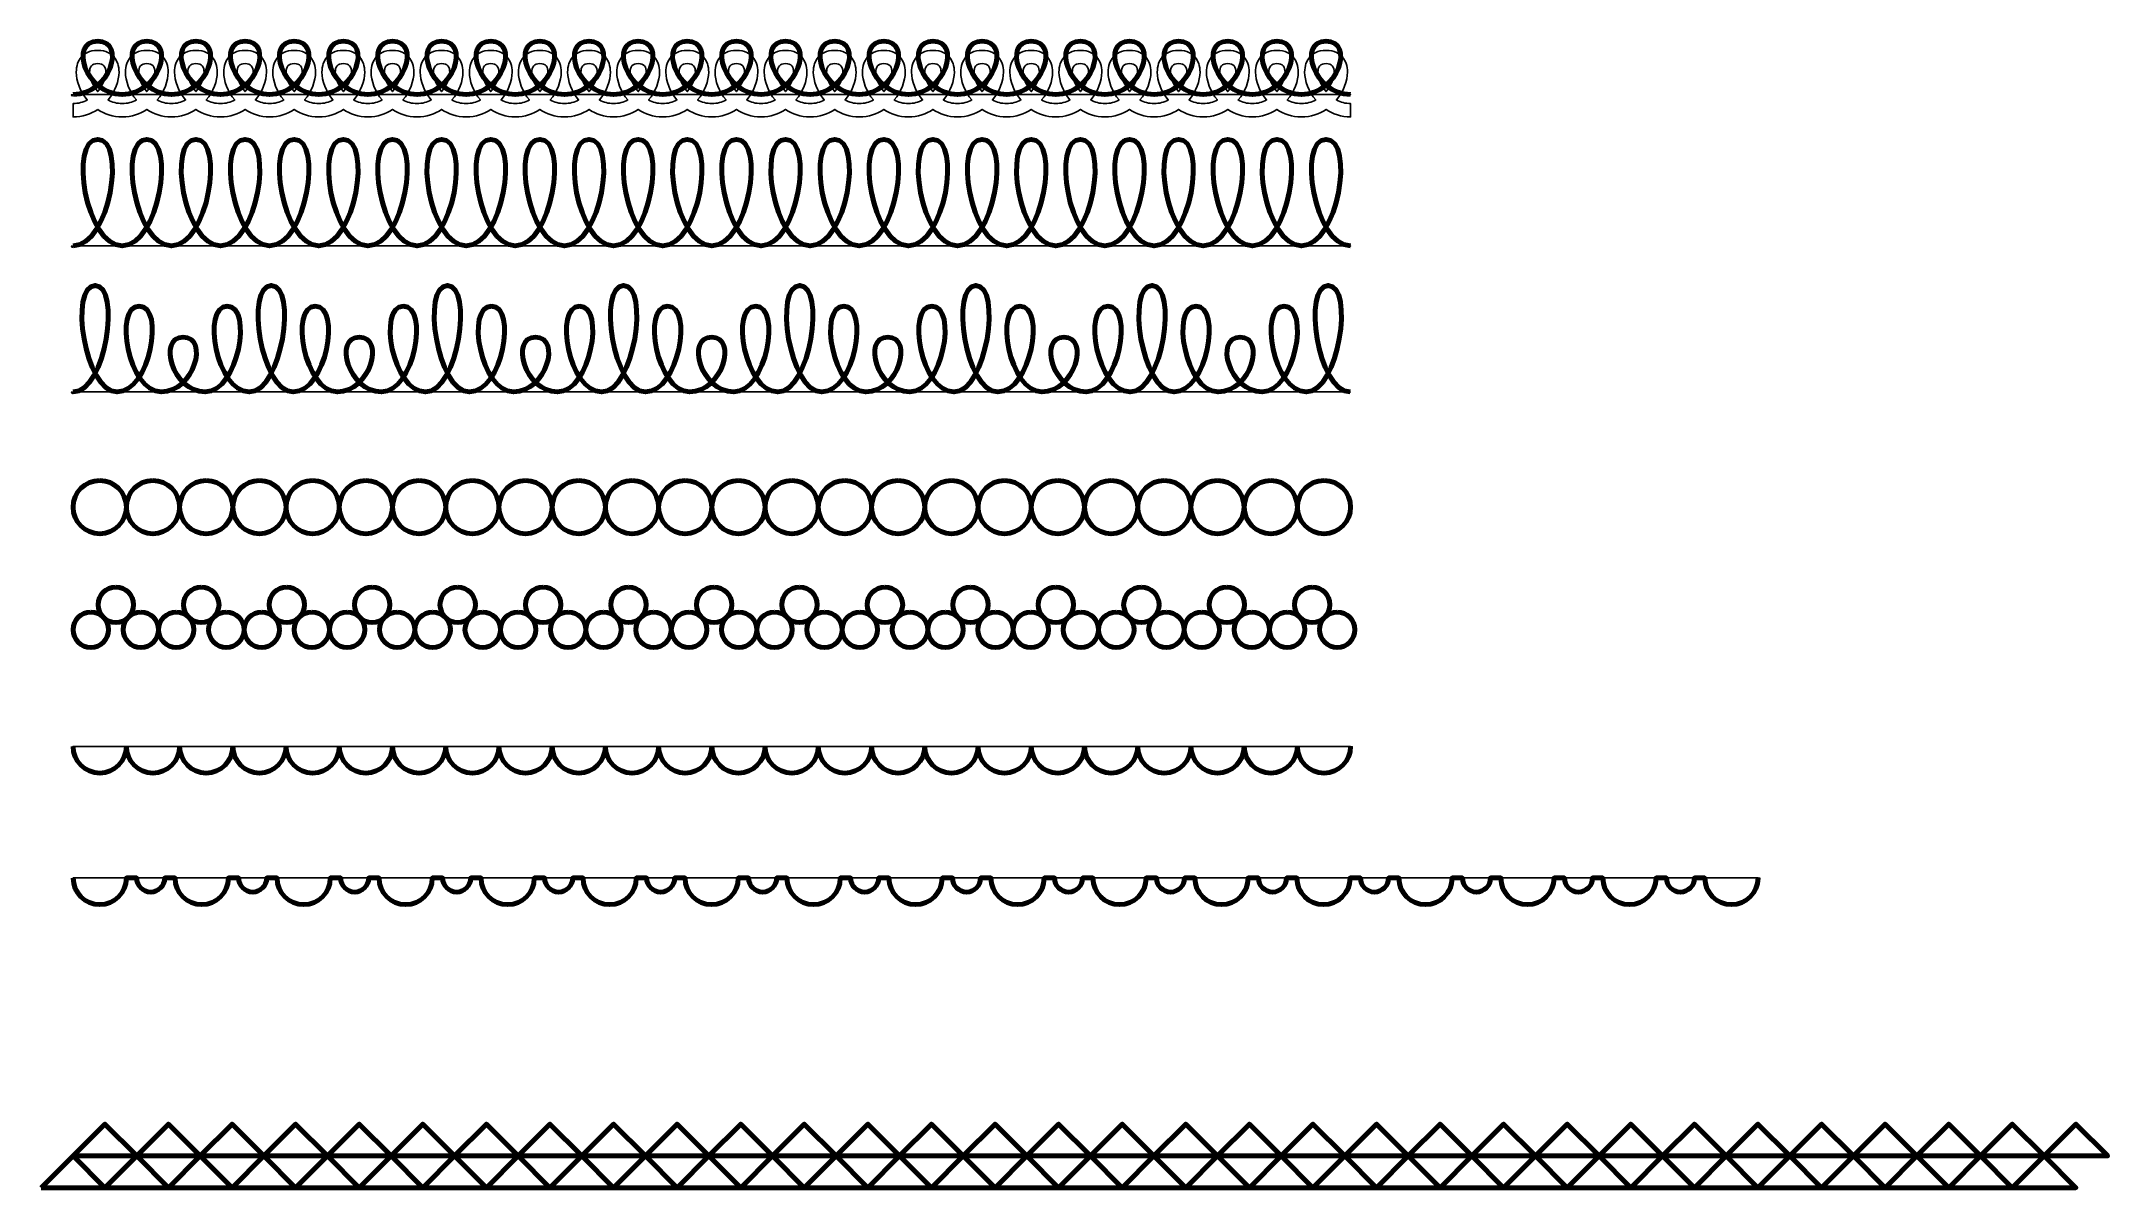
# Model space of a CAD drawing. Header units: centimetres. Extents: x -18.5 to 18.5, y -10.1 to 10.4.
import ezdxf

# ---------------------------------------------------------------- set-up
doc = ezdxf.new("R2010")
doc.units = ezdxf.units.CM
doc.header["$MEASUREMENT"] = 0
doc.layers.add('Layer 1', color=7, linetype='Continuous')

msp = doc.modelspace()

# ---------------------------------------------------------------- linework, layer by layer
at = {"layer": 'Layer 1', "color": 7, "lineweight": 211}
for centre, major_axis in [((-17.44267, 2.04987), (0, 0.47625)), ((-16.49017, 2.04987), (0, 0.47625)), ((-15.53767, 2.04987), (0, 0.47625)), ((-14.58517, 2.04987), (0, 0.47625)), ((-13.63267, 2.04987), (0, 0.47625)), ((-12.68017, 2.04987), (0, 0.47625)), ((-11.72767, 2.04987), (0, 0.47625)), ((-10.77517, 2.04987), (0, 0.47625)), ((-9.82267, 2.04987), (0, 0.47625)), ((-8.87017, 2.04987), (0, 0.47625)), ((-7.91767, 2.04987), (0, 0.47625)), ((-6.96517, 2.04987), (0, 0.47625)), ((-6.01267, 2.04987), (0, 0.47625)), ((-5.06017, 2.04987), (0, 0.47625)), ((-4.10767, 2.04987), (0, 0.47625)), ((-3.15517, 2.04987), (0, 0.47625)), ((-2.20267, 2.04987), (0, 0.47625)), ((-1.25017, 2.04987), (0, 0.47625)), ((-0.29767, 2.04987), (0, 0.47625)), ((0.65483, 2.04987), (0, 0.47625)), ((1.60733, 2.04987), (0, 0.47625)), ((2.55983, 2.04987), (0, 0.47625)), ((3.51233, 2.04987), (0, 0.47625)), ((4.46483, 2.04987), (0, 0.47625)), ((-17.1543, 0.30248), (0, 0.31686)), ((-15.62509, 0.30248), (0, 0.31686)), ((-14.09587, 0.30248), (0, 0.31686)), ((-12.56666, 0.30248), (0, 0.31686)), ((-11.03745, 0.30248), (0, 0.31686)), ((-9.50824, 0.30248), (0, 0.31686)), ((-7.97903, 0.30248), (0, 0.31686)), ((-6.44981, 0.30248), (0, 0.31686)), ((-4.9206, 0.30248), (0, 0.31686)), ((-3.39139, 0.30248), (0, 0.31686)), ((-1.8622, 0.30248), (0, 0.31686)), ((-0.33299, 0.30248), (0, 0.31686)), ((1.19619, 0.30248), (0, 0.31686)), ((2.72543, 0.30248), (0, 0.31686)), ((4.25465, 0.30248), (0, 0.31686)), ((-17.60205, -0.14524), (0, 0.31686)), ((-16.70655, -0.14524), (0, 0.31686)), ((-16.07284, -0.14524), (0, 0.31686)), ((-15.17733, -0.14524), (0, 0.31686)), ((-14.54363, -0.14524), (0, 0.31686)), ((-13.64812, -0.14524), (0, 0.31686)), ((-13.01442, -0.14524), (0, 0.31686)), ((-12.11893, -0.14524), (0, 0.31684)), ((-11.4852, -0.14524), (0, 0.31686)), ((-10.5897, -0.14524), (0, 0.31686)), ((-9.95599, -0.14524), (0, 0.31684)), ((-9.06048, -0.14524), (0, 0.31684)), ((-8.42678, -0.14524), (0, 0.31686)), ((-7.53127, -0.14524), (0, 0.31686)), ((-6.89757, -0.14524), (0, 0.31684)), ((-6.00206, -0.14524), (0, 0.31686)), ((-5.36836, -0.14524), (0, 0.31686)), ((-4.47287, -0.14524), (0, 0.31686)), ((-3.83914, -0.14524), (0, 0.31686)), ((-2.94366, -0.14524), (0, 0.31686)), ((-2.30993, -0.14524), (0, 0.31686)), ((-1.41445, -0.14524), (0, 0.31684)), ((-0.78075, -0.14524), (0, 0.31686)), ((0.11474, -0.14524), (0, 0.31686)), ((0.74847, -0.14524), (0, 0.31686)), ((1.64398, -0.14524), (0, 0.31686)), ((2.27768, -0.14524), (0, 0.31684)), ((3.17319, -0.14524), (0, 0.31686)), ((3.80689, -0.14524), (0, 0.31686)), ((4.70237, -0.14524), (0, 0.31686))]:
    msp.add_ellipse(centre, major_axis=major_axis, ratio=1, dxfattribs=at)
at = {"layer": 'Layer 1', "color": 7}
for points, knots in [([(-17.91892, 9.43429), (-17.26214, 9.43429), (-16.95928, 10.38679), (-17.47931, 10.38679), (-17.47931, 10.38679), (-17.99932, 10.38679), (-17.69648, 9.43429), (-17.0397, 9.43429), (-17.0397, 9.43429), (-16.38292, 9.43429), (-16.08006, 10.38679), (-16.60007, 10.38679), (-16.60007, 10.38679), (-17.12008, 10.38679), (-16.81721, 9.43429), (-16.16046, 9.43429), (-16.16046, 9.43429), (-15.50368, 9.43429), (-15.20082, 10.38679), (-15.72083, 10.38679), (-15.72083, 10.38679), (-16.24087, 10.38679), (-15.938, 9.43429), (-15.28122, 9.43429), (-15.28122, 9.43429), (-14.62447, 9.43429), (-14.32158, 10.38679), (-14.84161, 10.38679), (-14.84161, 10.38679), (-15.36165, 10.38679), (-15.05875, 9.43429), (-14.40198, 9.43429), (-14.40198, 9.43429), (-13.74523, 9.43429), (-13.44234, 10.38679), (-13.96237, 10.38679), (-13.96237, 10.38679), (-14.48238, 10.38679), (-14.17954, 9.43429), (-13.52276, 9.43429), (-13.52276, 9.43429), (-12.86598, 9.43429), (-12.56312, 10.38679), (-13.08315, 10.38679), (-13.08315, 10.38679), (-13.60316, 10.38679), (-13.30029, 9.43429), (-12.64354, 9.43429), (-12.64354, 9.43429), (-11.98676, 9.43429), (-11.6839, 10.38679), (-12.20391, 10.38679), (-12.20391, 10.38679), (-12.72392, 10.38679), (-12.42105, 9.43429), (-11.76428, 9.43429), (-11.76428, 9.43429), (-11.10753, 9.43429), (-10.80464, 10.38679), (-11.32467, 10.38679), (-11.32467, 10.38679), (-11.84471, 10.38679), (-11.54184, 9.43429), (-10.88506, 9.43429), (-10.88506, 9.43429), (-10.22828, 9.43429), (-9.92542, 10.38679), (-10.44545, 10.38679), (-10.44545, 10.38679), (-10.96548, 10.38679), (-10.66262, 9.43429), (-10.00584, 9.43429), (-10.00584, 9.43429), (-9.34906, 9.43429), (-9.0462, 10.38679), (-9.56621, 10.38679), (-9.56621, 10.38679), (-10.08622, 10.38679), (-9.78335, 9.43429), (-9.1266, 9.43429), (-9.1266, 9.43429), (-8.46982, 9.43429), (-8.16696, 10.38679), (-8.68699, 10.38679), (-8.68699, 10.38679), (-9.207, 10.38679), (-8.90413, 9.43429), (-8.24736, 9.43429), (-8.24736, 9.43429), (-7.59061, 9.43429), (-7.28772, 10.38679), (-7.80775, 10.38679), (-7.80775, 10.38679), (-8.32779, 10.38679), (-8.02489, 9.43429), (-7.36814, 9.43429), (-7.36814, 9.43429), (-6.71134, 9.43429), (-6.4085, 10.38679), (-6.92851, 10.38679), (-6.92851, 10.38679), (-7.44855, 10.38679), (-7.14568, 9.43429), (-6.4889, 9.43429), (-6.4889, 9.43429), (-5.83212, 9.43429), (-5.52926, 10.38679), (-6.04929, 10.38679), (-6.04929, 10.38679), (-6.5693, 10.38679), (-6.26646, 9.43429), (-5.60966, 9.43429), (-5.60966, 9.43429), (-4.95291, 9.43429), (-4.65004, 10.38679), (-5.17008, 10.38679), (-5.17008, 10.38679), (-5.69012, 10.38679), (-5.38725, 9.43429), (-4.73045, 9.43429), (-4.73045, 9.43429), (-4.0737, 9.43429), (-3.77083, 10.38679), (-4.29087, 10.38679), (-4.29087, 10.38679), (-4.81083, 10.38679), (-4.50804, 9.43429), (-3.85124, 9.43429), (-3.85124, 9.43429), (-3.19446, 9.43429), (-2.89162, 10.38679), (-3.41163, 10.38679), (-3.41163, 10.38679), (-3.93164, 10.38679), (-3.62877, 9.43429), (-2.97202, 9.43429), (-2.97202, 9.43429), (-2.31524, 9.43429), (-2.01238, 10.38679), (-2.53239, 10.38679), (-2.53239, 10.38679), (-3.0524, 10.38679), (-2.74956, 9.43429), (-2.09281, 9.43429), (-2.09281, 9.43429), (-1.43603, 9.43429), (-1.13317, 10.38679), (-1.65318, 10.38679), (-1.65318, 10.38679), (-2.17319, 10.38679), (-1.87035, 9.43429), (-1.21357, 9.43429), (-1.21357, 9.43429), (-0.55679, 9.43429), (-0.25393, 10.38679), (-0.77396, 10.38679), (-0.77396, 10.38679), (-1.29399, 10.38679), (-0.99113, 9.43429), (-0.33435, 9.43429), (-0.33435, 9.43429), (0.32243, 9.43429), (0.62529, 10.38679), (0.10526, 10.38679), (0.10526, 10.38679), (-0.41477, 10.38679), (-0.11191, 9.43429), (0.54487, 9.43429), (0.54487, 9.43429), (1.20165, 9.43429), (1.50451, 10.38679), (0.9845, 10.38679), (0.9845, 10.38679), (0.46449, 10.38679), (0.76733, 9.43429), (1.42411, 9.43429), (1.42411, 9.43429), (2.08089, 9.43429), (2.38375, 10.38679), (1.86372, 10.38679), (1.86372, 10.38679), (1.34369, 10.38679), (1.64655, 9.43429), (2.30333, 9.43429), (2.30333, 9.43429), (2.96011, 9.43429), (3.26297, 10.38679), (2.74294, 10.38679), (2.74294, 10.38679), (2.22295, 10.38679), (2.52577, 9.43429), (3.18255, 9.43429), (3.18255, 9.43429), (3.83933, 9.43429), (4.14219, 10.38679), (3.62216, 10.38679), (3.62216, 10.38679), (3.10217, 10.38679), (3.40502, 9.43429), (4.06179, 9.43429), (4.06179, 9.43429), (4.71854, 9.43429), (5.02141, 10.38679), (4.50137, 10.38679), (4.50137, 10.38679), (3.98138, 10.38679), (4.28423, 9.43429), (4.941, 9.43429), (4.941, 9.43429), (4.941, 9.43429), (-17.91892, 9.43429), (-17.91892, 9.43429)], [0, 0, 0, 0, 0.01851852, 0.01851852, 0.01851852, 0.01851852, 0.03703704, 0.03703704, 0.03703704, 0.03703704, 0.05555556, 0.05555556, 0.05555556, 0.05555556, 0.07407407, 0.07407407, 0.07407407, 0.07407407, 0.09259259, 0.09259259, 0.09259259, 0.09259259, 0.11111111, 0.11111111, 0.11111111, 0.11111111, 0.12962963, 0.12962963, 0.12962963, 0.12962963, 0.14814815, 0.14814815, 0.14814815, 0.14814815, 0.16666667, 0.16666667, 0.16666667, 0.16666667, 0.18518519, 0.18518519, 0.18518519, 0.18518519, 0.2037037, 0.2037037, 0.2037037, 0.2037037, 0.22222222, 0.22222222, 0.22222222, 0.22222222, 0.24074074, 0.24074074, 0.24074074, 0.24074074, 0.25925926, 0.25925926, 0.25925926, 0.25925926, 0.27777778, 0.27777778, 0.27777778, 0.27777778, 0.2962963, 0.2962963, 0.2962963, 0.2962963, 0.31481481, 0.31481481, 0.31481481, 0.31481481, 0.33333333, 0.33333333, 0.33333333, 0.33333333, 0.35185185, 0.35185185, 0.35185185, 0.35185185, 0.37037037, 0.37037037, 0.37037037, 0.37037037, 0.38888889, 0.38888889, 0.38888889, 0.38888889, 0.40740741, 0.40740741, 0.40740741, 0.40740741, 0.42592593, 0.42592593, 0.42592593, 0.42592593, 0.44444444, 0.44444444, 0.44444444, 0.44444444, 0.46296296, 0.46296296, 0.46296296, 0.46296296, 0.48148148, 0.48148148, 0.48148148, 0.48148148, 0.5, 0.5, 0.5, 0.5, 0.51851852, 0.51851852, 0.51851852, 0.51851852, 0.53703704, 0.53703704, 0.53703704, 0.53703704, 0.55555556, 0.55555556, 0.55555556, 0.55555556, 0.57407407, 0.57407407, 0.57407407, 0.57407407, 0.59259259, 0.59259259, 0.59259259, 0.59259259, 0.61111111, 0.61111111, 0.61111111, 0.61111111, 0.62962963, 0.62962963, 0.62962963, 0.62962963, 0.64814815, 0.64814815, 0.64814815, 0.64814815, 0.66666667, 0.66666667, 0.66666667, 0.66666667, 0.68518519, 0.68518519, 0.68518519, 0.68518519, 0.7037037, 0.7037037, 0.7037037, 0.7037037, 0.72222222, 0.72222222, 0.72222222, 0.72222222, 0.74074074, 0.74074074, 0.74074074, 0.74074074, 0.75925926, 0.75925926, 0.75925926, 0.75925926, 0.77777778, 0.77777778, 0.77777778, 0.77777778, 0.7962963, 0.7962963, 0.7962963, 0.7962963, 0.81481481, 0.81481481, 0.81481481, 0.81481481, 0.83333333, 0.83333333, 0.83333333, 0.83333333, 0.85185185, 0.85185185, 0.85185185, 0.85185185, 0.87037037, 0.87037037, 0.87037037, 0.87037037, 0.88888889, 0.88888889, 0.88888889, 0.88888889, 0.90740741, 0.90740741, 0.90740741, 0.90740741, 0.92592593, 0.92592593, 0.92592593, 0.92592593, 0.94444444, 0.94444444, 0.94444444, 0.94444444, 0.96296296, 0.96296296, 0.96296296, 0.96296296, 1, 1, 1, 1]), ([(-17.91892, 9.43429), (-17.91892, 9.43429), (-17.91892, 9.43429), (-17.91892, 9.43429), (-17.91892, 9.43429), (-17.91892, 9.43429), (-17.91892, 9.43429), (-17.91892, 9.43429)], [0, 0, 0, 0, 0.33333333, 0.33333333, 0.33333333, 0.33333333, 1, 1, 1, 1]), ([(-17.91892, 6.72591), (-17.26214, 6.72591), (-16.95928, 8.63091), (-17.47931, 8.63091), (-17.47931, 8.63091), (-17.99932, 8.63091), (-17.69648, 6.72591), (-17.0397, 6.72591), (-17.0397, 6.72591), (-16.38292, 6.72591), (-16.08006, 8.63091), (-16.60007, 8.63091), (-16.60007, 8.63091), (-17.12008, 8.63091), (-16.81721, 6.72591), (-16.16046, 6.72591), (-16.16046, 6.72591), (-15.50368, 6.72591), (-15.20082, 8.63091), (-15.72083, 8.63091), (-15.72083, 8.63091), (-16.24087, 8.63091), (-15.938, 6.72591), (-15.28122, 6.72591), (-15.28122, 6.72591), (-14.62447, 6.72591), (-14.32158, 8.63091), (-14.84161, 8.63091), (-14.84161, 8.63091), (-15.36165, 8.63091), (-15.05875, 6.72591), (-14.40198, 6.72591), (-14.40198, 6.72591), (-13.74523, 6.72591), (-13.44234, 8.63091), (-13.96237, 8.63091), (-13.96237, 8.63091), (-14.48238, 8.63091), (-14.17954, 6.72591), (-13.52276, 6.72591), (-13.52276, 6.72591), (-12.86598, 6.72591), (-12.56312, 8.63091), (-13.08315, 8.63091), (-13.08315, 8.63091), (-13.60316, 8.63091), (-13.30029, 6.72591), (-12.64354, 6.72591), (-12.64354, 6.72591), (-11.98676, 6.72591), (-11.6839, 8.63091), (-12.20391, 8.63091), (-12.20391, 8.63091), (-12.72392, 8.63091), (-12.42105, 6.72591), (-11.76428, 6.72591), (-11.76428, 6.72591), (-11.10753, 6.72591), (-10.80464, 8.63091), (-11.32467, 8.63091), (-11.32467, 8.63091), (-11.84471, 8.63091), (-11.54184, 6.72591), (-10.88506, 6.72591), (-10.88506, 6.72591), (-10.22828, 6.72591), (-9.92542, 8.63091), (-10.44545, 8.63091), (-10.44545, 8.63091), (-10.96548, 8.63091), (-10.66262, 6.72591), (-10.00584, 6.72591), (-10.00584, 6.72591), (-9.34906, 6.72591), (-9.0462, 8.63091), (-9.56621, 8.63091), (-9.56621, 8.63091), (-10.08622, 8.63091), (-9.78335, 6.72591), (-9.1266, 6.72591), (-9.1266, 6.72591), (-8.46982, 6.72591), (-8.16696, 8.63091), (-8.68699, 8.63091), (-8.68699, 8.63091), (-9.207, 8.63091), (-8.90413, 6.72591), (-8.24736, 6.72591), (-8.24736, 6.72591), (-7.59061, 6.72591), (-7.28772, 8.63091), (-7.80775, 8.63091), (-7.80775, 8.63091), (-8.32779, 8.63091), (-8.02489, 6.72591), (-7.36814, 6.72591), (-7.36814, 6.72591), (-6.71134, 6.72591), (-6.4085, 8.63091), (-6.92851, 8.63091), (-6.92851, 8.63091), (-7.44855, 8.63091), (-7.14568, 6.72591), (-6.4889, 6.72591), (-6.4889, 6.72591), (-5.83212, 6.72591), (-5.52926, 8.63091), (-6.04929, 8.63091), (-6.04929, 8.63091), (-6.5693, 8.63091), (-6.26646, 6.72591), (-5.60966, 6.72591), (-5.60966, 6.72591), (-4.95291, 6.72591), (-4.65004, 8.63091), (-5.17008, 8.63091), (-5.17008, 8.63091), (-5.69012, 8.63091), (-5.38725, 6.72591), (-4.73045, 6.72591), (-4.73045, 6.72591), (-4.0737, 6.72591), (-3.77083, 8.63091), (-4.29087, 8.63091), (-4.29087, 8.63091), (-4.81083, 8.63091), (-4.50804, 6.72591), (-3.85124, 6.72591), (-3.85124, 6.72591), (-3.19446, 6.72591), (-2.89162, 8.63091), (-3.41163, 8.63091), (-3.41163, 8.63091), (-3.93164, 8.63091), (-3.62877, 6.72591), (-2.97202, 6.72591), (-2.97202, 6.72591), (-2.31524, 6.72591), (-2.01238, 8.63091), (-2.53239, 8.63091), (-2.53239, 8.63091), (-3.0524, 8.63091), (-2.74956, 6.72591), (-2.09281, 6.72591), (-2.09281, 6.72591), (-1.43603, 6.72591), (-1.13317, 8.63091), (-1.65318, 8.63091), (-1.65318, 8.63091), (-2.17319, 8.63091), (-1.87035, 6.72591), (-1.21357, 6.72591), (-1.21357, 6.72591), (-0.55679, 6.72591), (-0.25393, 8.63091), (-0.77396, 8.63091), (-0.77396, 8.63091), (-1.29399, 8.63091), (-0.99113, 6.72591), (-0.33435, 6.72591), (-0.33435, 6.72591), (0.32243, 6.72591), (0.62529, 8.63091), (0.10526, 8.63091), (0.10526, 8.63091), (-0.41477, 8.63091), (-0.11191, 6.72591), (0.54487, 6.72591), (0.54487, 6.72591), (1.20165, 6.72591), (1.50451, 8.63091), (0.9845, 8.63091), (0.9845, 8.63091), (0.46449, 8.63091), (0.76733, 6.72591), (1.42411, 6.72591), (1.42411, 6.72591), (2.08089, 6.72591), (2.38375, 8.63091), (1.86372, 8.63091), (1.86372, 8.63091), (1.34369, 8.63091), (1.64655, 6.72591), (2.30333, 6.72591), (2.30333, 6.72591), (2.96011, 6.72591), (3.26297, 8.63091), (2.74294, 8.63091), (2.74294, 8.63091), (2.22295, 8.63091), (2.52577, 6.72591), (3.18255, 6.72591), (3.18255, 6.72591), (3.83933, 6.72591), (4.14219, 8.63091), (3.62216, 8.63091), (3.62216, 8.63091), (3.10217, 8.63091), (3.40502, 6.72591), (4.06179, 6.72591), (4.06179, 6.72591), (4.71854, 6.72591), (5.02141, 8.63091), (4.50137, 8.63091), (4.50137, 8.63091), (3.98138, 8.63091), (4.28423, 6.72591), (4.941, 6.72591), (4.941, 6.72591), (4.941, 6.72591), (-17.91892, 6.72591), (-17.91892, 6.72591)], [0, 0, 0, 0, 0.01851852, 0.01851852, 0.01851852, 0.01851852, 0.03703704, 0.03703704, 0.03703704, 0.03703704, 0.05555556, 0.05555556, 0.05555556, 0.05555556, 0.07407407, 0.07407407, 0.07407407, 0.07407407, 0.09259259, 0.09259259, 0.09259259, 0.09259259, 0.11111111, 0.11111111, 0.11111111, 0.11111111, 0.12962963, 0.12962963, 0.12962963, 0.12962963, 0.14814815, 0.14814815, 0.14814815, 0.14814815, 0.16666667, 0.16666667, 0.16666667, 0.16666667, 0.18518519, 0.18518519, 0.18518519, 0.18518519, 0.2037037, 0.2037037, 0.2037037, 0.2037037, 0.22222222, 0.22222222, 0.22222222, 0.22222222, 0.24074074, 0.24074074, 0.24074074, 0.24074074, 0.25925926, 0.25925926, 0.25925926, 0.25925926, 0.27777778, 0.27777778, 0.27777778, 0.27777778, 0.2962963, 0.2962963, 0.2962963, 0.2962963, 0.31481481, 0.31481481, 0.31481481, 0.31481481, 0.33333333, 0.33333333, 0.33333333, 0.33333333, 0.35185185, 0.35185185, 0.35185185, 0.35185185, 0.37037037, 0.37037037, 0.37037037, 0.37037037, 0.38888889, 0.38888889, 0.38888889, 0.38888889, 0.40740741, 0.40740741, 0.40740741, 0.40740741, 0.42592593, 0.42592593, 0.42592593, 0.42592593, 0.44444444, 0.44444444, 0.44444444, 0.44444444, 0.46296296, 0.46296296, 0.46296296, 0.46296296, 0.48148148, 0.48148148, 0.48148148, 0.48148148, 0.5, 0.5, 0.5, 0.5, 0.51851852, 0.51851852, 0.51851852, 0.51851852, 0.53703704, 0.53703704, 0.53703704, 0.53703704, 0.55555556, 0.55555556, 0.55555556, 0.55555556, 0.57407407, 0.57407407, 0.57407407, 0.57407407, 0.59259259, 0.59259259, 0.59259259, 0.59259259, 0.61111111, 0.61111111, 0.61111111, 0.61111111, 0.62962963, 0.62962963, 0.62962963, 0.62962963, 0.64814815, 0.64814815, 0.64814815, 0.64814815, 0.66666667, 0.66666667, 0.66666667, 0.66666667, 0.68518519, 0.68518519, 0.68518519, 0.68518519, 0.7037037, 0.7037037, 0.7037037, 0.7037037, 0.72222222, 0.72222222, 0.72222222, 0.72222222, 0.74074074, 0.74074074, 0.74074074, 0.74074074, 0.75925926, 0.75925926, 0.75925926, 0.75925926, 0.77777778, 0.77777778, 0.77777778, 0.77777778, 0.7962963, 0.7962963, 0.7962963, 0.7962963, 0.81481481, 0.81481481, 0.81481481, 0.81481481, 0.83333333, 0.83333333, 0.83333333, 0.83333333, 0.85185185, 0.85185185, 0.85185185, 0.85185185, 0.87037037, 0.87037037, 0.87037037, 0.87037037, 0.88888889, 0.88888889, 0.88888889, 0.88888889, 0.90740741, 0.90740741, 0.90740741, 0.90740741, 0.92592593, 0.92592593, 0.92592593, 0.92592593, 0.94444444, 0.94444444, 0.94444444, 0.94444444, 0.96296296, 0.96296296, 0.96296296, 0.96296296, 1, 1, 1, 1]), ([(-17.91892, 6.72591), (-17.91892, 6.72591), (-17.91892, 6.72591), (-17.91892, 6.72591), (-17.91892, 6.72591), (-17.91892, 6.72591), (-17.91892, 6.72591), (-17.91892, 6.72591)], [0, 0, 0, 0, 0.33333333, 0.33333333, 0.33333333, 0.33333333, 1, 1, 1, 1]), ([(-17.91892, 4.11156), (-17.33027, 4.11156), (-17.05884, 6.01656), (-17.5249, 6.01656), (-17.5249, 6.01656), (-17.99099, 6.01656), (-17.71955, 4.11156), (-17.13091, 4.11156), (-17.13091, 4.11156), (-16.54227, 4.11156), (-16.27083, 5.64614), (-16.73687, 5.64614), (-16.73687, 5.64614), (-17.20296, 5.64614), (-16.9315, 4.11156), (-16.34285, 4.11156), (-16.34285, 4.11156), (-15.7542, 4.11156), (-15.48277, 5.09052), (-15.94886, 5.09052), (-15.94886, 5.09052), (-16.41492, 5.09052), (-16.14346, 4.11156), (-15.55484, 4.11156), (-15.55484, 4.11156), (-14.96619, 4.11156), (-14.69473, 5.64614), (-15.16082, 5.64614), (-15.16082, 5.64614), (-15.62688, 5.64614), (-15.35542, 4.11156), (-14.76678, 4.11156), (-14.76678, 4.11156), (-14.17816, 4.11156), (-13.90667, 6.01656), (-14.37276, 6.01656), (-14.37276, 6.01656), (-14.83885, 6.01656), (-14.56739, 4.11156), (-13.97874, 4.11156), (-13.97874, 4.11156), (-13.39009, 4.11156), (-13.11866, 5.64614), (-13.58472, 5.64614), (-13.58472, 5.64614), (-14.05078, 5.64614), (-13.77932, 4.11156), (-13.1907, 4.11156), (-13.1907, 4.11156), (-12.60208, 4.11156), (-12.33062, 5.09052), (-12.79668, 5.09052), (-12.79668, 5.09052), (-13.26274, 5.09052), (-12.99128, 4.11156), (-12.40266, 4.11156), (-12.40266, 4.11156), (-11.81404, 4.11156), (-11.54258, 5.64614), (-12.00867, 5.64614), (-12.00867, 5.64614), (-12.47473, 5.64614), (-12.2033, 4.11156), (-11.61465, 4.11156), (-11.61465, 4.11156), (-11.026, 4.11156), (-10.75457, 6.01656), (-11.22063, 6.01656), (-11.22063, 6.01656), (-11.68669, 6.01656), (-11.41526, 4.11156), (-10.82661, 4.11156), (-10.82661, 4.11156), (-10.23796, 4.11156), (-9.9665, 5.64614), (-10.43259, 5.64614), (-10.43259, 5.64614), (-10.89865, 5.64614), (-10.62719, 4.11156), (-10.03857, 4.11156), (-10.03857, 4.11156), (-9.44992, 4.11156), (-9.17849, 5.09052), (-9.64455, 5.09052), (-9.64455, 5.09052), (-10.11061, 5.09052), (-9.83915, 4.11156), (-9.25053, 4.11156), (-9.25053, 4.11156), (-8.66191, 4.11156), (-8.39045, 5.64614), (-8.85651, 5.64614), (-8.85651, 5.64614), (-9.32263, 5.64614), (-9.05114, 4.11156), (-8.46252, 4.11156), (-8.46252, 4.11156), (-7.87385, 4.11156), (-7.60244, 6.01656), (-8.0685, 6.01656), (-8.0685, 6.01656), (-8.53459, 6.01656), (-8.26313, 4.11156), (-7.67451, 4.11156), (-7.67451, 4.11156), (-7.08584, 4.11156), (-6.8144, 5.64614), (-7.28047, 5.64614), (-7.28047, 5.64614), (-7.74654, 5.64614), (-7.47512, 4.11156), (-6.88643, 4.11156), (-6.88643, 4.11156), (-6.29781, 4.11156), (-6.0264, 5.09052), (-6.49247, 5.09052), (-6.49247, 5.09052), (-6.95854, 5.09052), (-6.6871, 4.11156), (-6.09845, 4.11156), (-6.09845, 4.11156), (-5.50978, 4.11156), (-5.23837, 5.64614), (-5.70443, 5.64614), (-5.70443, 5.64614), (-6.17044, 5.64614), (-5.89906, 4.11156), (-5.31041, 4.11156), (-5.31041, 4.11156), (-4.72174, 4.11156), (-4.4503, 6.01656), (-4.91634, 6.01656), (-4.91634, 6.01656), (-5.3824, 6.01656), (-5.11097, 4.11156), (-4.52235, 4.11156), (-4.52235, 4.11156), (-3.93368, 4.11156), (-3.66227, 5.64614), (-4.12831, 5.64614), (-4.12831, 5.64614), (-4.5944, 5.64614), (-4.32291, 4.11156), (-3.73432, 4.11156), (-3.73432, 4.11156), (-3.14565, 4.11156), (-2.87424, 5.09052), (-3.34025, 5.09052), (-3.34025, 5.09052), (-3.80634, 5.09052), (-3.5349, 4.11156), (-2.94626, 4.11156), (-2.94626, 4.11156), (-2.35762, 4.11156), (-2.08618, 5.64614), (-2.55224, 5.64614), (-2.55224, 5.64614), (-3.0183, 5.64614), (-2.74687, 4.11156), (-2.15822, 4.11156), (-2.15822, 4.11156), (-1.56957, 4.11156), (-1.29814, 6.01656), (-1.76423, 6.01656), (-1.76423, 6.01656), (-2.23027, 6.01656), (-1.95886, 4.11156), (-1.37019, 4.11156), (-1.37019, 4.11156), (-0.78157, 4.11156), (-0.51011, 5.64614), (-0.97615, 5.64614), (-0.97615, 5.64614), (-1.44221, 5.64614), (-1.1708, 4.11156), (-0.58213, 4.11156), (-0.58213, 4.11156), (0.00652, 4.11156), (0.27795, 5.09052), (-0.18814, 5.09052), (-0.18814, 5.09052), (-0.6542, 5.09052), (-0.38274, 4.11156), (0.20593, 4.11156), (0.20593, 4.11156), (0.79455, 4.11156), (1.06596, 5.64614), (0.59992, 5.64614), (0.59992, 5.64614), (0.13388, 5.64614), (0.40527, 4.11156), (0.99394, 4.11156), (0.99394, 4.11156), (1.58259, 4.11156), (1.85402, 6.01656), (1.38796, 6.01656), (1.38796, 6.01656), (0.92192, 6.01656), (1.19336, 4.11156), (1.78198, 4.11156), (1.78198, 4.11156), (2.37063, 4.11156), (2.64209, 5.64614), (2.17605, 5.64614), (2.17605, 5.64614), (1.70999, 5.64614), (1.9814, 4.11156), (2.57004, 4.11156), (2.57004, 4.11156), (3.15871, 4.11156), (3.43015, 5.09052), (2.96406, 5.09052), (2.96406, 5.09052), (2.498, 5.09052), (2.76946, 4.11156), (3.3581, 4.11156), (3.3581, 4.11156), (3.94674, 4.11156), (4.21815, 5.64614), (3.75212, 5.64614), (3.75212, 5.64614), (3.28609, 5.64614), (3.55747, 4.11156), (4.14611, 4.11156), (4.14611, 4.11156), (4.73478, 4.11156), (5.00619, 6.01656), (4.54015, 6.01656), (4.54015, 6.01656), (4.07411, 6.01656), (4.34552, 4.11156), (4.93417, 4.11156), (4.93417, 4.11156), (4.93417, 4.11156), (-17.91892, 4.11156), (-17.91892, 4.11156)], [0, 0, 0, 0, 0.01666667, 0.01666667, 0.01666667, 0.01666667, 0.03333333, 0.03333333, 0.03333333, 0.03333333, 0.05, 0.05, 0.05, 0.05, 0.06666667, 0.06666667, 0.06666667, 0.06666667, 0.08333333, 0.08333333, 0.08333333, 0.08333333, 0.1, 0.1, 0.1, 0.1, 0.11666667, 0.11666667, 0.11666667, 0.11666667, 0.13333333, 0.13333333, 0.13333333, 0.13333333, 0.15, 0.15, 0.15, 0.15, 0.16666667, 0.16666667, 0.16666667, 0.16666667, 0.18333333, 0.18333333, 0.18333333, 0.18333333, 0.2, 0.2, 0.2, 0.2, 0.21666667, 0.21666667, 0.21666667, 0.21666667, 0.23333333, 0.23333333, 0.23333333, 0.23333333, 0.25, 0.25, 0.25, 0.25, 0.26666667, 0.26666667, 0.26666667, 0.26666667, 0.28333333, 0.28333333, 0.28333333, 0.28333333, 0.3, 0.3, 0.3, 0.3, 0.31666667, 0.31666667, 0.31666667, 0.31666667, 0.33333333, 0.33333333, 0.33333333, 0.33333333, 0.35, 0.35, 0.35, 0.35, 0.36666667, 0.36666667, 0.36666667, 0.36666667, 0.38333333, 0.38333333, 0.38333333, 0.38333333, 0.4, 0.4, 0.4, 0.4, 0.41666667, 0.41666667, 0.41666667, 0.41666667, 0.43333333, 0.43333333, 0.43333333, 0.43333333, 0.45, 0.45, 0.45, 0.45, 0.46666667, 0.46666667, 0.46666667, 0.46666667, 0.48333333, 0.48333333, 0.48333333, 0.48333333, 0.5, 0.5, 0.5, 0.5, 0.51666667, 0.51666667, 0.51666667, 0.51666667, 0.53333333, 0.53333333, 0.53333333, 0.53333333, 0.55, 0.55, 0.55, 0.55, 0.56666667, 0.56666667, 0.56666667, 0.56666667, 0.58333333, 0.58333333, 0.58333333, 0.58333333, 0.6, 0.6, 0.6, 0.6, 0.61666667, 0.61666667, 0.61666667, 0.61666667, 0.63333333, 0.63333333, 0.63333333, 0.63333333, 0.65, 0.65, 0.65, 0.65, 0.66666667, 0.66666667, 0.66666667, 0.66666667, 0.68333333, 0.68333333, 0.68333333, 0.68333333, 0.7, 0.7, 0.7, 0.7, 0.71666667, 0.71666667, 0.71666667, 0.71666667, 0.73333333, 0.73333333, 0.73333333, 0.73333333, 0.75, 0.75, 0.75, 0.75, 0.76666667, 0.76666667, 0.76666667, 0.76666667, 0.78333333, 0.78333333, 0.78333333, 0.78333333, 0.8, 0.8, 0.8, 0.8, 0.81666667, 0.81666667, 0.81666667, 0.81666667, 0.83333333, 0.83333333, 0.83333333, 0.83333333, 0.85, 0.85, 0.85, 0.85, 0.86666667, 0.86666667, 0.86666667, 0.86666667, 0.88333333, 0.88333333, 0.88333333, 0.88333333, 0.9, 0.9, 0.9, 0.9, 0.91666667, 0.91666667, 0.91666667, 0.91666667, 0.93333333, 0.93333333, 0.93333333, 0.93333333, 0.95, 0.95, 0.95, 0.95, 0.96666667, 0.96666667, 0.96666667, 0.96666667, 1, 1, 1, 1]), ([(-17.91892, 4.11156), (-17.91892, 4.11156), (-17.91892, 4.11156), (-17.91892, 4.11156), (-17.91892, 4.11156), (-17.91892, 4.11156), (-17.91892, 4.11156), (-17.91892, 4.11156)], [0, 0, 0, 0, 0.33333333, 0.33333333, 0.33333333, 0.33333333, 1, 1, 1, 1]), ([(-16.96642, -2.23384), (-16.96642, -2.49686), (-17.17965, -2.71009), (-17.44267, -2.71009), (-17.44267, -2.71009), (-17.70569, -2.71009), (-17.91892, -2.49686), (-17.91892, -2.23384), (-17.91892, -2.23384), (-17.91892, -2.23384), (-16.96642, -2.23384), (-16.96642, -2.23384)], [0, 0, 0, 0, 0.25, 0.25, 0.25, 0.25, 0.5, 0.5, 0.5, 0.5, 1, 1, 1, 1]), ([(-16.96642, -2.23384), (-16.96642, -2.23384), (-16.96642, -2.23384), (-16.96642, -2.23384), (-16.96642, -2.23384), (-16.96642, -2.23384), (-16.96642, -2.23384), (-16.96642, -2.23384)], [0, 0, 0, 0, 0.33333333, 0.33333333, 0.33333333, 0.33333333, 1, 1, 1, 1]), ([(-16.01392, -2.23384), (-16.01392, -2.49686), (-16.22715, -2.71009), (-16.49017, -2.71009), (-16.49017, -2.71009), (-16.75319, -2.71009), (-16.96642, -2.49686), (-16.96642, -2.23384), (-16.96642, -2.23384), (-16.96642, -2.23384), (-16.01392, -2.23384), (-16.01392, -2.23384)], [0, 0, 0, 0, 0.25, 0.25, 0.25, 0.25, 0.5, 0.5, 0.5, 0.5, 1, 1, 1, 1]), ([(-16.01392, -2.23384), (-16.01392, -2.23384), (-16.01392, -2.23384), (-16.01392, -2.23384), (-16.01392, -2.23384), (-16.01392, -2.23384), (-16.01392, -2.23384), (-16.01392, -2.23384)], [0, 0, 0, 0, 0.33333333, 0.33333333, 0.33333333, 0.33333333, 1, 1, 1, 1]), ([(-15.06142, -2.23384), (-15.06142, -2.49686), (-15.27465, -2.71009), (-15.53767, -2.71009), (-15.53767, -2.71009), (-15.80069, -2.71009), (-16.01392, -2.49686), (-16.01392, -2.23384), (-16.01392, -2.23384), (-16.01392, -2.23384), (-15.06142, -2.23384), (-15.06142, -2.23384)], [0, 0, 0, 0, 0.25, 0.25, 0.25, 0.25, 0.5, 0.5, 0.5, 0.5, 1, 1, 1, 1]), ([(-15.06142, -2.23384), (-15.06142, -2.23384), (-15.06142, -2.23384), (-15.06142, -2.23384), (-15.06142, -2.23384), (-15.06142, -2.23384), (-15.06142, -2.23384), (-15.06142, -2.23384)], [0, 0, 0, 0, 0.33333333, 0.33333333, 0.33333333, 0.33333333, 1, 1, 1, 1]), ([(-14.10892, -2.23384), (-14.10892, -2.49686), (-14.32215, -2.71009), (-14.58517, -2.71009), (-14.58517, -2.71009), (-14.84819, -2.71009), (-15.06142, -2.49686), (-15.06142, -2.23384), (-15.06142, -2.23384), (-15.06142, -2.23384), (-14.10892, -2.23384), (-14.10892, -2.23384)], [0, 0, 0, 0, 0.25, 0.25, 0.25, 0.25, 0.5, 0.5, 0.5, 0.5, 1, 1, 1, 1]), ([(-14.10892, -2.23384), (-14.10892, -2.23384), (-14.10892, -2.23384), (-14.10892, -2.23384), (-14.10892, -2.23384), (-14.10892, -2.23384), (-14.10892, -2.23384), (-14.10892, -2.23384)], [0, 0, 0, 0, 0.33333333, 0.33333333, 0.33333333, 0.33333333, 1, 1, 1, 1]), ([(-13.15642, -2.23384), (-13.15642, -2.49686), (-13.36965, -2.71009), (-13.63267, -2.71009), (-13.63267, -2.71009), (-13.89569, -2.71009), (-14.10892, -2.49686), (-14.10892, -2.23384), (-14.10892, -2.23384), (-14.10892, -2.23384), (-13.15642, -2.23384), (-13.15642, -2.23384)], [0, 0, 0, 0, 0.25, 0.25, 0.25, 0.25, 0.5, 0.5, 0.5, 0.5, 1, 1, 1, 1]), ([(-13.15642, -2.23384), (-13.15642, -2.23384), (-13.15642, -2.23384), (-13.15642, -2.23384), (-13.15642, -2.23384), (-13.15642, -2.23384), (-13.15642, -2.23384), (-13.15642, -2.23384)], [0, 0, 0, 0, 0.33333333, 0.33333333, 0.33333333, 0.33333333, 1, 1, 1, 1]), ([(-12.20392, -2.23384), (-12.20392, -2.49686), (-12.41715, -2.71009), (-12.68017, -2.71009), (-12.68017, -2.71009), (-12.94319, -2.71009), (-13.15642, -2.49686), (-13.15642, -2.23384), (-13.15642, -2.23384), (-13.15642, -2.23384), (-12.20392, -2.23384), (-12.20392, -2.23384)], [0, 0, 0, 0, 0.25, 0.25, 0.25, 0.25, 0.5, 0.5, 0.5, 0.5, 1, 1, 1, 1]), ([(-12.20392, -2.23384), (-12.20392, -2.23384), (-12.20392, -2.23384), (-12.20392, -2.23384), (-12.20392, -2.23384), (-12.20392, -2.23384), (-12.20392, -2.23384), (-12.20392, -2.23384)], [0, 0, 0, 0, 0.33333333, 0.33333333, 0.33333333, 0.33333333, 1, 1, 1, 1]), ([(-11.25142, -2.23384), (-11.25142, -2.49686), (-11.46465, -2.71009), (-11.72767, -2.71009), (-11.72767, -2.71009), (-11.99069, -2.71009), (-12.20392, -2.49686), (-12.20392, -2.23384), (-12.20392, -2.23384), (-12.20392, -2.23384), (-11.25142, -2.23384), (-11.25142, -2.23384)], [0, 0, 0, 0, 0.25, 0.25, 0.25, 0.25, 0.5, 0.5, 0.5, 0.5, 1, 1, 1, 1]), ([(-11.25142, -2.23384), (-11.25142, -2.23384), (-11.25142, -2.23384), (-11.25142, -2.23384), (-11.25142, -2.23384), (-11.25142, -2.23384), (-11.25142, -2.23384), (-11.25142, -2.23384)], [0, 0, 0, 0, 0.33333333, 0.33333333, 0.33333333, 0.33333333, 1, 1, 1, 1]), ([(-10.29892, -2.23384), (-10.29892, -2.49686), (-10.51215, -2.71009), (-10.77517, -2.71009), (-10.77517, -2.71009), (-11.03822, -2.71009), (-11.25142, -2.49686), (-11.25142, -2.23384), (-11.25142, -2.23384), (-11.25142, -2.23384), (-10.29892, -2.23384), (-10.29892, -2.23384)], [0, 0, 0, 0, 0.25, 0.25, 0.25, 0.25, 0.5, 0.5, 0.5, 0.5, 1, 1, 1, 1]), ([(-10.29892, -2.23384), (-10.29892, -2.23384), (-10.29892, -2.23384), (-10.29892, -2.23384), (-10.29892, -2.23384), (-10.29892, -2.23384), (-10.29892, -2.23384), (-10.29892, -2.23384)], [0, 0, 0, 0, 0.33333333, 0.33333333, 0.33333333, 0.33333333, 1, 1, 1, 1]), ([(-9.34642, -2.23384), (-9.34642, -2.49686), (-9.55965, -2.71009), (-9.82267, -2.71009), (-9.82267, -2.71009), (-10.08569, -2.71009), (-10.29892, -2.49686), (-10.29892, -2.23384), (-10.29892, -2.23384), (-10.29892, -2.23384), (-9.34642, -2.23384), (-9.34642, -2.23384)], [0, 0, 0, 0, 0.25, 0.25, 0.25, 0.25, 0.5, 0.5, 0.5, 0.5, 1, 1, 1, 1]), ([(-9.34642, -2.23384), (-9.34642, -2.23384), (-9.34642, -2.23384), (-9.34642, -2.23384), (-9.34642, -2.23384), (-9.34642, -2.23384), (-9.34642, -2.23384), (-9.34642, -2.23384)], [0, 0, 0, 0, 0.33333333, 0.33333333, 0.33333333, 0.33333333, 1, 1, 1, 1]), ([(-8.39392, -2.23384), (-8.39392, -2.49686), (-8.60715, -2.71009), (-8.87017, -2.71009), (-8.87017, -2.71009), (-9.13319, -2.71009), (-9.34642, -2.49686), (-9.34642, -2.23384), (-9.34642, -2.23384), (-9.34642, -2.23384), (-8.39392, -2.23384), (-8.39392, -2.23384)], [0, 0, 0, 0, 0.25, 0.25, 0.25, 0.25, 0.5, 0.5, 0.5, 0.5, 1, 1, 1, 1]), ([(-8.39392, -2.23384), (-8.39392, -2.23384), (-8.39392, -2.23384), (-8.39392, -2.23384), (-8.39392, -2.23384), (-8.39392, -2.23384), (-8.39392, -2.23384), (-8.39392, -2.23384)], [0, 0, 0, 0, 0.33333333, 0.33333333, 0.33333333, 0.33333333, 1, 1, 1, 1]), ([(-7.44142, -2.23384), (-7.44142, -2.49686), (-7.65462, -2.71009), (-7.91767, -2.71009), (-7.91767, -2.71009), (-8.18072, -2.71009), (-8.39392, -2.49686), (-8.39392, -2.23384), (-8.39392, -2.23384), (-8.39392, -2.23384), (-7.44142, -2.23384), (-7.44142, -2.23384)], [0, 0, 0, 0, 0.25, 0.25, 0.25, 0.25, 0.5, 0.5, 0.5, 0.5, 1, 1, 1, 1]), ([(-7.44142, -2.23384), (-7.44142, -2.23384), (-7.44142, -2.23384), (-7.44142, -2.23384), (-7.44142, -2.23384), (-7.44142, -2.23384), (-7.44142, -2.23384), (-7.44142, -2.23384)], [0, 0, 0, 0, 0.33333333, 0.33333333, 0.33333333, 0.33333333, 1, 1, 1, 1]), ([(-6.48892, -2.23384), (-6.48892, -2.49686), (-6.70215, -2.71009), (-6.96517, -2.71009), (-6.96517, -2.71009), (-7.22819, -2.71009), (-7.44142, -2.49686), (-7.44142, -2.23384), (-7.44142, -2.23384), (-7.44142, -2.23384), (-6.48892, -2.23384), (-6.48892, -2.23384)], [0, 0, 0, 0, 0.25, 0.25, 0.25, 0.25, 0.5, 0.5, 0.5, 0.5, 1, 1, 1, 1]), ([(-6.48892, -2.23384), (-6.48892, -2.23384), (-6.48892, -2.23384), (-6.48892, -2.23384), (-6.48892, -2.23384), (-6.48892, -2.23384), (-6.48892, -2.23384), (-6.48892, -2.23384)], [0, 0, 0, 0, 0.33333333, 0.33333333, 0.33333333, 0.33333333, 1, 1, 1, 1]), ([(-5.53642, -2.23384), (-5.53642, -2.49686), (-5.7497, -2.71009), (-6.01267, -2.71009), (-6.01267, -2.71009), (-6.27569, -2.71009), (-6.48892, -2.49686), (-6.48892, -2.23384), (-6.48892, -2.23384), (-6.48892, -2.23384), (-5.53642, -2.23384), (-5.53642, -2.23384)], [0, 0, 0, 0, 0.25, 0.25, 0.25, 0.25, 0.5, 0.5, 0.5, 0.5, 1, 1, 1, 1]), ([(-5.53642, -2.23384), (-5.53642, -2.23384), (-5.53642, -2.23384), (-5.53642, -2.23384), (-5.53642, -2.23384), (-5.53642, -2.23384), (-5.53642, -2.23384), (-5.53642, -2.23384)], [0, 0, 0, 0, 0.33333333, 0.33333333, 0.33333333, 0.33333333, 1, 1, 1, 1]), ([(-4.58392, -2.23384), (-4.58392, -2.49686), (-4.79717, -2.71009), (-5.0602, -2.71009), (-5.0602, -2.71009), (-5.32323, -2.71009), (-5.53642, -2.49686), (-5.53642, -2.23384), (-5.53642, -2.23384), (-5.53642, -2.23384), (-4.58392, -2.23384), (-4.58392, -2.23384)], [0, 0, 0, 0, 0.25, 0.25, 0.25, 0.25, 0.5, 0.5, 0.5, 0.5, 1, 1, 1, 1]), ([(-4.58392, -2.23384), (-4.58392, -2.23384), (-4.58392, -2.23384), (-4.58392, -2.23384), (-4.58392, -2.23384), (-4.58392, -2.23384), (-4.58392, -2.23384), (-4.58392, -2.23384)], [0, 0, 0, 0, 0.33333333, 0.33333333, 0.33333333, 0.33333333, 1, 1, 1, 1]), ([(-3.63142, -2.23384), (-3.63142, -2.49686), (-3.84465, -2.71009), (-4.10767, -2.71009), (-4.10767, -2.71009), (-4.37069, -2.71009), (-4.58392, -2.49686), (-4.58392, -2.23384), (-4.58392, -2.23384), (-4.58392, -2.23384), (-3.63142, -2.23384), (-3.63142, -2.23384)], [0, 0, 0, 0, 0.25, 0.25, 0.25, 0.25, 0.5, 0.5, 0.5, 0.5, 1, 1, 1, 1]), ([(-3.63142, -2.23384), (-3.63142, -2.23384), (-3.63142, -2.23384), (-3.63142, -2.23384), (-3.63142, -2.23384), (-3.63142, -2.23384), (-3.63142, -2.23384), (-3.63142, -2.23384)], [0, 0, 0, 0, 0.33333333, 0.33333333, 0.33333333, 0.33333333, 1, 1, 1, 1]), ([(-2.67892, -2.23384), (-2.67892, -2.49686), (-2.89215, -2.71009), (-3.15517, -2.71009), (-3.15517, -2.71009), (-3.41819, -2.71009), (-3.63142, -2.49686), (-3.63142, -2.23384), (-3.63142, -2.23384), (-3.63142, -2.23384), (-2.67892, -2.23384), (-2.67892, -2.23384)], [0, 0, 0, 0, 0.25, 0.25, 0.25, 0.25, 0.5, 0.5, 0.5, 0.5, 1, 1, 1, 1]), ([(-2.67892, -2.23384), (-2.67892, -2.23384), (-2.67892, -2.23384), (-2.67892, -2.23384), (-2.67892, -2.23384), (-2.67892, -2.23384), (-2.67892, -2.23384), (-2.67892, -2.23384)], [0, 0, 0, 0, 0.33333333, 0.33333333, 0.33333333, 0.33333333, 1, 1, 1, 1]), ([(-1.72642, -2.23384), (-1.72642, -2.49686), (-1.93965, -2.71009), (-2.20267, -2.71009), (-2.20267, -2.71009), (-2.46569, -2.71009), (-2.67892, -2.49686), (-2.67892, -2.23384), (-2.67892, -2.23384), (-2.67892, -2.23384), (-1.72642, -2.23384), (-1.72642, -2.23384)], [0, 0, 0, 0, 0.25, 0.25, 0.25, 0.25, 0.5, 0.5, 0.5, 0.5, 1, 1, 1, 1]), ([(-1.72642, -2.23384), (-1.72642, -2.23384), (-1.72642, -2.23384), (-1.72642, -2.23384), (-1.72642, -2.23384), (-1.72642, -2.23384), (-1.72642, -2.23384), (-1.72642, -2.23384)], [0, 0, 0, 0, 0.33333333, 0.33333333, 0.33333333, 0.33333333, 1, 1, 1, 1]), ([(-0.77392, -2.23384), (-0.77392, -2.49686), (-0.98715, -2.71009), (-1.25017, -2.71009), (-1.25017, -2.71009), (-1.51319, -2.71009), (-1.72642, -2.49686), (-1.72642, -2.23384), (-1.72642, -2.23384), (-1.72642, -2.23384), (-0.77392, -2.23384), (-0.77392, -2.23384)], [0, 0, 0, 0, 0.25, 0.25, 0.25, 0.25, 0.5, 0.5, 0.5, 0.5, 1, 1, 1, 1]), ([(-0.77392, -2.23384), (-0.77392, -2.23384), (-0.77392, -2.23384), (-0.77392, -2.23384), (-0.77392, -2.23384), (-0.77392, -2.23384), (-0.77392, -2.23384), (-0.77392, -2.23384)], [0, 0, 0, 0, 0.33333333, 0.33333333, 0.33333333, 0.33333333, 1, 1, 1, 1]), ([(0.17858, -2.23384), (0.17858, -2.49686), (-0.03465, -2.71009), (-0.29767, -2.71009), (-0.29767, -2.71009), (-0.56069, -2.71009), (-0.77392, -2.49686), (-0.77392, -2.23384), (-0.77392, -2.23384), (-0.77392, -2.23384), (0.17858, -2.23384), (0.17858, -2.23384)], [0, 0, 0, 0, 0.25, 0.25, 0.25, 0.25, 0.5, 0.5, 0.5, 0.5, 1, 1, 1, 1]), ([(0.17858, -2.23384), (0.17858, -2.23384), (0.17858, -2.23384), (0.17858, -2.23384), (0.17858, -2.23384), (0.17858, -2.23384), (0.17858, -2.23384), (0.17858, -2.23384)], [0, 0, 0, 0, 0.33333333, 0.33333333, 0.33333333, 0.33333333, 1, 1, 1, 1]), ([(1.13108, -2.23384), (1.13108, -2.49686), (0.91785, -2.71009), (0.65483, -2.71009), (0.65483, -2.71009), (0.39181, -2.71009), (0.17858, -2.49686), (0.17858, -2.23384), (0.17858, -2.23384), (0.17858, -2.23384), (1.13108, -2.23384), (1.13108, -2.23384)], [0, 0, 0, 0, 0.25, 0.25, 0.25, 0.25, 0.5, 0.5, 0.5, 0.5, 1, 1, 1, 1]), ([(1.13108, -2.23384), (1.13108, -2.23384), (1.13108, -2.23384), (1.13108, -2.23384), (1.13108, -2.23384), (1.13108, -2.23384), (1.13108, -2.23384), (1.13108, -2.23384)], [0, 0, 0, 0, 0.33333333, 0.33333333, 0.33333333, 0.33333333, 1, 1, 1, 1]), ([(2.08358, -2.23384), (2.08358, -2.49686), (1.87033, -2.71009), (1.60733, -2.71009), (1.60733, -2.71009), (1.34431, -2.71009), (1.13108, -2.49686), (1.13108, -2.23384), (1.13108, -2.23384), (1.13108, -2.23384), (2.08358, -2.23384), (2.08358, -2.23384)], [0, 0, 0, 0, 0.25, 0.25, 0.25, 0.25, 0.5, 0.5, 0.5, 0.5, 1, 1, 1, 1]), ([(2.08358, -2.23384), (2.08358, -2.23384), (2.08358, -2.23384), (2.08358, -2.23384), (2.08358, -2.23384), (2.08358, -2.23384), (2.08358, -2.23384), (2.08358, -2.23384)], [0, 0, 0, 0, 0.33333333, 0.33333333, 0.33333333, 0.33333333, 1, 1, 1, 1]), ([(3.03605, -2.23384), (3.03605, -2.49686), (2.82285, -2.71009), (2.55983, -2.71009), (2.55983, -2.71009), (2.29681, -2.71009), (2.08358, -2.49686), (2.08358, -2.23384), (2.08358, -2.23384), (2.08358, -2.23384), (3.03605, -2.23384), (3.03605, -2.23384)], [0, 0, 0, 0, 0.25, 0.25, 0.25, 0.25, 0.5, 0.5, 0.5, 0.5, 1, 1, 1, 1]), ([(3.03605, -2.23384), (3.03605, -2.23384), (3.03605, -2.23384), (3.03605, -2.23384), (3.03605, -2.23384), (3.03605, -2.23384), (3.03605, -2.23384), (3.03605, -2.23384)], [0, 0, 0, 0, 0.33333333, 0.33333333, 0.33333333, 0.33333333, 1, 1, 1, 1]), ([(3.98858, -2.23384), (3.98858, -2.49686), (3.7753, -2.71009), (3.51233, -2.71009), (3.51233, -2.71009), (3.24931, -2.71009), (3.03605, -2.49686), (3.03605, -2.23384), (3.03605, -2.23384), (3.03605, -2.23384), (3.98858, -2.23384), (3.98858, -2.23384)], [0, 0, 0, 0, 0.25, 0.25, 0.25, 0.25, 0.5, 0.5, 0.5, 0.5, 1, 1, 1, 1]), ([(3.98858, -2.23384), (3.98858, -2.23384), (3.98858, -2.23384), (3.98858, -2.23384), (3.98858, -2.23384), (3.98858, -2.23384), (3.98858, -2.23384), (3.98858, -2.23384)], [0, 0, 0, 0, 0.33333333, 0.33333333, 0.33333333, 0.33333333, 1, 1, 1, 1]), ([(4.94108, -2.23384), (4.94108, -2.49686), (4.72783, -2.71009), (4.4648, -2.71009), (4.4648, -2.71009), (4.20177, -2.71009), (3.98858, -2.49686), (3.98858, -2.23384), (3.98858, -2.23384), (3.98858, -2.23384), (4.94108, -2.23384), (4.94108, -2.23384)], [0, 0, 0, 0, 0.25, 0.25, 0.25, 0.25, 0.5, 0.5, 0.5, 0.5, 1, 1, 1, 1]), ([(4.94108, -2.23384), (4.94108, -2.23384), (4.94108, -2.23384), (4.94108, -2.23384), (4.94108, -2.23384), (4.94108, -2.23384), (4.94108, -2.23384), (4.94108, -2.23384)], [0, 0, 0, 0, 0.33333333, 0.33333333, 0.33333333, 0.33333333, 1, 1, 1, 1]), ([(12.2312, -4.58863), (12.2312, -4.85165), (12.01797, -5.06488), (11.75495, -5.06488), (11.75495, -5.06488), (11.49193, -5.06488), (11.27875, -4.85165), (11.27875, -4.58863), (11.27875, -4.58863), (11.27875, -4.58863), (11.09354, -4.58863), (11.09354, -4.58863), (11.09354, -4.58863), (11.09354, -4.72725), (10.9812, -4.83961), (10.84256, -4.83961), (10.84256, -4.83961), (10.70397, -4.83961), (10.59158, -4.72724), (10.59158, -4.58863), (10.59158, -4.58863), (10.59158, -4.58863), (10.40642, -4.58863), (10.40642, -4.58863), (10.40642, -4.58863), (10.40642, -4.85165), (10.19319, -5.06488), (9.93017, -5.06488), (9.93017, -5.06488), (9.66715, -5.06488), (9.45392, -4.85165), (9.45392, -4.58863), (9.45392, -4.58863), (9.45392, -4.58863), (9.26871, -4.58863), (9.26871, -4.58863), (9.26871, -4.58863), (9.26871, -4.72725), (9.15637, -4.83961), (9.01773, -4.83961), (9.01773, -4.83961), (8.87914, -4.83961), (8.76675, -4.72724), (8.76675, -4.58863), (8.76675, -4.58863), (8.76675, -4.58863), (8.58156, -4.58863), (8.58156, -4.58863), (8.58156, -4.58863), (8.58156, -4.85165), (8.36833, -5.06488), (8.10531, -5.06488), (8.10531, -5.06488), (7.84229, -5.06488), (7.62909, -4.85165), (7.62909, -4.58863), (7.62909, -4.58863), (7.62909, -4.58863), (7.44388, -4.58863), (7.44388, -4.58863), (7.44388, -4.58863), (7.44388, -4.72725), (7.33154, -4.83961), (7.1929, -4.83961), (7.1929, -4.83961), (7.05431, -4.83961), (6.94194, -4.72724), (6.94194, -4.58863), (6.94194, -4.58863), (6.94194, -4.58863), (6.75673, -4.58863), (6.75673, -4.58863), (6.75673, -4.58863), (6.75673, -4.85165), (6.5435, -5.06488), (6.28048, -5.06488), (6.28048, -5.06488), (6.01746, -5.06488), (5.80423, -4.85165), (5.80423, -4.58863), (5.80423, -4.58863), (5.80423, -4.58863), (5.61902, -4.58863), (5.61902, -4.58863), (5.61902, -4.58863), (5.61902, -4.72725), (5.50668, -4.83961), (5.36806, -4.83961), (5.36806, -4.83961), (5.22947, -4.83961), (5.11708, -4.72724), (5.11708, -4.58863), (5.11708, -4.58863), (5.11708, -4.58863), (4.93187, -4.58863), (4.93187, -4.58863), (4.93187, -4.58863), (4.93187, -4.85165), (4.71864, -5.06488), (4.45562, -5.06488), (4.45562, -5.06488), (4.1926, -5.06488), (3.97942, -4.85165), (3.97942, -4.58863), (3.97942, -4.58863), (3.97942, -4.58863), (3.79422, -4.58863), (3.79422, -4.58863), (3.79422, -4.58863), (3.79422, -4.72725), (3.68188, -4.83961), (3.54324, -4.83961), (3.54324, -4.83961), (3.40465, -4.83961), (3.29226, -4.72724), (3.29226, -4.58863), (3.29226, -4.58863), (3.29226, -4.58863), (3.10707, -4.58863), (3.10707, -4.58863), (3.10707, -4.58863), (3.10707, -4.85165), (2.89384, -5.06488), (2.63082, -5.06488), (2.63082, -5.06488), (2.3678, -5.06488), (2.15457, -4.85165), (2.15457, -4.58863), (2.15457, -4.58863), (2.15457, -4.58863), (1.96936, -4.58863), (1.96936, -4.58863), (1.96936, -4.58863), (1.96936, -4.72725), (1.85702, -4.83961), (1.7184, -4.83961), (1.7184, -4.83961), (1.57981, -4.83961), (1.46742, -4.72724), (1.46742, -4.58863), (1.46742, -4.58863), (1.46742, -4.58863), (1.28221, -4.58863), (1.28221, -4.58863), (1.28221, -4.58863), (1.28221, -4.85165), (1.06898, -5.06488), (0.80596, -5.06488), (0.80596, -5.06488), (0.54294, -5.06488), (0.32974, -4.85165), (0.32974, -4.58863), (0.32974, -4.58863), (0.32974, -4.58863), (0.14453, -4.58863), (0.14453, -4.58863), (0.14453, -4.58863), (0.14453, -4.72725), (0.03219, -4.83961), (-0.10643, -4.83961), (-0.10643, -4.83961), (-0.24502, -4.83961), (-0.35741, -4.72724), (-0.35741, -4.58863), (-0.35741, -4.58863), (-0.35741, -4.58863), (-0.54262, -4.58863), (-0.54262, -4.58863), (-0.54262, -4.58863), (-0.54262, -4.85165), (-0.75585, -5.06488), (-1.01887, -5.06488), (-1.01887, -5.06488), (-1.28189, -5.06488), (-1.49512, -4.85165), (-1.49512, -4.58863), (-1.49512, -4.58863), (-1.49512, -4.58863), (-1.68033, -4.58863), (-1.68033, -4.58863), (-1.68033, -4.58863), (-1.68033, -4.72725), (-1.79267, -4.83961), (-1.93126, -4.83961), (-1.93126, -4.83961), (-2.06988, -4.83961), (-2.18224, -4.72724), (-2.18224, -4.58863), (-2.18224, -4.58863), (-2.18224, -4.58863), (-2.36745, -4.58863), (-2.36745, -4.58863), (-2.36745, -4.58863), (-2.36745, -4.85165), (-2.58068, -5.06488), (-2.8437, -5.06488), (-2.8437, -5.06488), (-3.10672, -5.06488), (-3.3199, -4.85165), (-3.3199, -4.58863), (-3.3199, -4.58863), (-3.3199, -4.58863), (-3.50511, -4.58863), (-3.50511, -4.58863), (-3.50511, -4.58863), (-3.50511, -4.72725), (-3.61745, -4.83961), (-3.75609, -4.83961), (-3.75609, -4.83961), (-3.89468, -4.83961), (-4.00707, -4.72724), (-4.00707, -4.58863), (-4.00707, -4.58863), (-4.00707, -4.58863), (-4.19223, -4.58863), (-4.19223, -4.58863), (-4.19223, -4.58863), (-4.19223, -4.85165), (-4.40546, -5.06488), (-4.66848, -5.06488), (-4.66848, -5.06488), (-4.9315, -5.06488), (-5.14473, -4.85165), (-5.14473, -4.58863), (-5.14473, -4.58863), (-5.14473, -4.58863), (-5.32994, -4.58863), (-5.32994, -4.58863), (-5.32994, -4.58863), (-5.32994, -4.72725), (-5.44228, -4.83961), (-5.58092, -4.83961), (-5.58092, -4.83961), (-5.71951, -4.83961), (-5.8319, -4.72724), (-5.8319, -4.58863), (-5.8319, -4.58863), (-5.8319, -4.58863), (-6.01709, -4.58863), (-6.01709, -4.58863), (-6.01709, -4.58863), (-6.01709, -4.85165), (-6.23032, -5.06488), (-6.49334, -5.06488), (-6.49334, -5.06488), (-6.75636, -5.06488), (-6.96959, -4.85165), (-6.96959, -4.58863), (-6.96959, -4.58863), (-6.96959, -4.58863), (-7.1548, -4.58863), (-7.1548, -4.58863), (-7.1548, -4.58863), (-7.1548, -4.72725), (-7.26714, -4.83961), (-7.40576, -4.83961), (-7.40576, -4.83961), (-7.54438, -4.83961), (-7.65674, -4.72724), (-7.65674, -4.58863), (-7.65674, -4.58863), (-7.65674, -4.58863), (-7.84194, -4.58863), (-7.84194, -4.58863), (-7.84194, -4.58863), (-7.84194, -4.85165), (-8.05517, -5.06488), (-8.31819, -5.06488), (-8.31819, -5.06488), (-8.58121, -5.06488), (-8.79444, -4.85165), (-8.79444, -4.58863), (-8.79444, -4.58863), (-8.79444, -4.58863), (-8.97965, -4.58863), (-8.97965, -4.58863), (-8.97965, -4.58863), (-8.97965, -4.72725), (-9.09199, -4.83961), (-9.23061, -4.83961), (-9.23061, -4.83961), (-9.36923, -4.83961), (-9.48159, -4.72724), (-9.48159, -4.58863), (-9.48159, -4.58863), (-9.48159, -4.58863), (-9.6668, -4.58863), (-9.6668, -4.58863), (-9.6668, -4.58863), (-9.6668, -4.85165), (-9.88003, -5.06488), (-10.14305, -5.06488), (-10.14305, -5.06488), (-10.40607, -5.06488), (-10.61927, -4.85165), (-10.61927, -4.58863), (-10.61927, -4.58863), (-10.61927, -4.58863), (-10.80448, -4.58863), (-10.80448, -4.58863), (-10.80448, -4.58863), (-10.80448, -4.72725), (-10.91682, -4.83961), (-11.05544, -4.83961), (-11.05544, -4.83961), (-11.19403, -4.83961), (-11.30642, -4.72724), (-11.30642, -4.58863), (-11.30642, -4.58863), (-11.30642, -4.58863), (-11.49163, -4.58863), (-11.49163, -4.58863), (-11.49163, -4.58863), (-11.49163, -4.85165), (-11.70486, -5.06488), (-11.96788, -5.06488), (-11.96788, -5.06488), (-12.2309, -5.06488), (-12.44413, -4.85165), (-12.44413, -4.58863), (-12.44413, -4.58863), (-12.44413, -4.58863), (-12.62934, -4.58863), (-12.62934, -4.58863), (-12.62934, -4.58863), (-12.62934, -4.72725), (-12.74168, -4.83961), (-12.8803, -4.83961), (-12.8803, -4.83961), (-13.01892, -4.83961), (-13.13128, -4.72724), (-13.13128, -4.58863), (-13.13128, -4.58863), (-13.13128, -4.58863), (-13.31649, -4.58863), (-13.31649, -4.58863), (-13.31649, -4.58863), (-13.31649, -4.85165), (-13.52972, -5.06488), (-13.79274, -5.06488), (-13.79274, -5.06488), (-14.05576, -5.06488), (-14.26899, -4.85165), (-14.26899, -4.58863), (-14.26899, -4.58863), (-14.26899, -4.58863), (-14.4542, -4.58863), (-14.4542, -4.58863), (-14.4542, -4.58863), (-14.4542, -4.72725), (-14.56654, -4.83961), (-14.70516, -4.83961), (-14.70516, -4.83961), (-14.84378, -4.83961), (-14.95614, -4.72724), (-14.95614, -4.58863), (-14.95614, -4.58863), (-14.95614, -4.58863), (-15.14135, -4.58863), (-15.14135, -4.58863), (-15.14135, -4.58863), (-15.14135, -4.85165), (-15.35458, -5.06488), (-15.6176, -5.06488), (-15.6176, -5.06488), (-15.88062, -5.06488), (-16.09385, -4.85165), (-16.09385, -4.58863), (-16.09385, -4.58863), (-16.09385, -4.58863), (-16.27906, -4.58863), (-16.27906, -4.58863), (-16.27906, -4.58863), (-16.27906, -4.72725), (-16.3914, -4.83961), (-16.53002, -4.83961), (-16.53002, -4.83961), (-16.66864, -4.83961), (-16.781, -4.72724), (-16.781, -4.58863), (-16.781, -4.58863), (-16.781, -4.58863), (-16.96621, -4.58863), (-16.96621, -4.58863), (-16.96621, -4.58863), (-16.96621, -4.85165), (-17.17944, -5.06488), (-17.44246, -5.06488), (-17.44246, -5.06488), (-17.70548, -5.06488), (-17.91871, -4.85165), (-17.91871, -4.58863), (-17.91871, -4.58863), (-17.91871, -4.58863), (12.2312, -4.58863), (12.2312, -4.58863)], [0, 0, 0, 0, 0.01, 0.01, 0.01, 0.01, 0.02, 0.02, 0.02, 0.02, 0.03, 0.03, 0.03, 0.03, 0.04, 0.04, 0.04, 0.04, 0.05, 0.05, 0.05, 0.05, 0.06, 0.06, 0.06, 0.06, 0.07, 0.07, 0.07, 0.07, 0.08, 0.08, 0.08, 0.08, 0.09, 0.09, 0.09, 0.09, 0.1, 0.1, 0.1, 0.1, 0.11, 0.11, 0.11, 0.11, 0.12, 0.12, 0.12, 0.12, 0.13, 0.13, 0.13, 0.13, 0.14, 0.14, 0.14, 0.14, 0.15, 0.15, 0.15, 0.15, 0.16, 0.16, 0.16, 0.16, 0.17, 0.17, 0.17, 0.17, 0.18, 0.18, 0.18, 0.18, 0.19, 0.19, 0.19, 0.19, 0.2, 0.2, 0.2, 0.2, 0.21, 0.21, 0.21, 0.21, 0.22, 0.22, 0.22, 0.22, 0.23, 0.23, 0.23, 0.23, 0.24, 0.24, 0.24, 0.24, 0.25, 0.25, 0.25, 0.25, 0.26, 0.26, 0.26, 0.26, 0.27, 0.27, 0.27, 0.27, 0.28, 0.28, 0.28, 0.28, 0.29, 0.29, 0.29, 0.29, 0.3, 0.3, 0.3, 0.3, 0.31, 0.31, 0.31, 0.31, 0.32, 0.32, 0.32, 0.32, 0.33, 0.33, 0.33, 0.33, 0.34, 0.34, 0.34, 0.34, 0.35, 0.35, 0.35, 0.35, 0.36, 0.36, 0.36, 0.36, 0.37, 0.37, 0.37, 0.37, 0.38, 0.38, 0.38, 0.38, 0.39, 0.39, 0.39, 0.39, 0.4, 0.4, 0.4, 0.4, 0.41, 0.41, 0.41, 0.41, 0.42, 0.42, 0.42, 0.42, 0.43, 0.43, 0.43, 0.43, 0.44, 0.44, 0.44, 0.44, 0.45, 0.45, 0.45, 0.45, 0.46, 0.46, 0.46, 0.46, 0.47, 0.47, 0.47, 0.47, 0.48, 0.48, 0.48, 0.48, 0.49, 0.49, 0.49, 0.49, 0.5, 0.5, 0.5, 0.5, 0.51, 0.51, 0.51, 0.51, 0.52, 0.52, 0.52, 0.52, 0.53, 0.53, 0.53, 0.53, 0.54, 0.54, 0.54, 0.54, 0.55, 0.55, 0.55, 0.55, 0.56, 0.56, 0.56, 0.56, 0.57, 0.57, 0.57, 0.57, 0.58, 0.58, 0.58, 0.58, 0.59, 0.59, 0.59, 0.59, 0.6, 0.6, 0.6, 0.6, 0.61, 0.61, 0.61, 0.61, 0.62, 0.62, 0.62, 0.62, 0.63, 0.63, 0.63, 0.63, 0.64, 0.64, 0.64, 0.64, 0.65, 0.65, 0.65, 0.65, 0.66, 0.66, 0.66, 0.66, 0.67, 0.67, 0.67, 0.67, 0.68, 0.68, 0.68, 0.68, 0.69, 0.69, 0.69, 0.69, 0.7, 0.7, 0.7, 0.7, 0.71, 0.71, 0.71, 0.71, 0.72, 0.72, 0.72, 0.72, 0.73, 0.73, 0.73, 0.73, 0.74, 0.74, 0.74, 0.74, 0.75, 0.75, 0.75, 0.75, 0.76, 0.76, 0.76, 0.76, 0.77, 0.77, 0.77, 0.77, 0.78, 0.78, 0.78, 0.78, 0.79, 0.79, 0.79, 0.79, 0.8, 0.8, 0.8, 0.8, 0.81, 0.81, 0.81, 0.81, 0.82, 0.82, 0.82, 0.82, 0.83, 0.83, 0.83, 0.83, 0.84, 0.84, 0.84, 0.84, 0.85, 0.85, 0.85, 0.85, 0.86, 0.86, 0.86, 0.86, 0.87, 0.87, 0.87, 0.87, 0.88, 0.88, 0.88, 0.88, 0.89, 0.89, 0.89, 0.89, 0.9, 0.9, 0.9, 0.9, 0.91, 0.91, 0.91, 0.91, 0.92, 0.92, 0.92, 0.92, 0.93, 0.93, 0.93, 0.93, 0.94, 0.94, 0.94, 0.94, 0.95, 0.95, 0.95, 0.95, 0.96, 0.96, 0.96, 0.96, 0.97, 0.97, 0.97, 0.97, 0.98, 0.98, 0.98, 0.98, 1, 1, 1, 1]), ([(12.2312, -4.58863), (12.2312, -4.58863), (12.2312, -4.58863), (12.2312, -4.58863), (12.2312, -4.58863), (12.2312, -4.58863), (12.2312, -4.58863), (12.2312, -4.58863)], [0, 0, 0, 0, 0.33333333, 0.33333333, 0.33333333, 0.33333333, 1, 1, 1, 1]), ([(-17.91892, -9.5628), (-17.91892, -9.5628), (-17.35006, -8.99394), (-17.35006, -8.99394), (-17.35006, -8.99394), (-17.35006, -8.99394), (-16.78121, -9.5628), (-16.78121, -9.5628), (-16.78121, -9.5628), (-16.78121, -9.5628), (-16.21236, -8.99394), (-16.21236, -8.99394), (-16.21236, -8.99394), (-16.21236, -8.99394), (-15.6435, -9.5628), (-15.6435, -9.5628), (-15.6435, -9.5628), (-15.6435, -9.5628), (-15.07465, -8.99394), (-15.07465, -8.99394), (-15.07465, -8.99394), (-15.07465, -8.99394), (-14.50579, -9.5628), (-14.50579, -9.5628), (-14.50579, -9.5628), (-14.50579, -9.5628), (-13.93694, -8.99394), (-13.93694, -8.99394), (-13.93694, -8.99394), (-13.93694, -8.99394), (-13.36809, -9.5628), (-13.36809, -9.5628), (-13.36809, -9.5628), (-13.36809, -9.5628), (-12.79923, -8.99394), (-12.79923, -8.99394), (-12.79923, -8.99394), (-12.79923, -8.99394), (-12.23038, -9.5628), (-12.23038, -9.5628), (-12.23038, -9.5628), (-12.23038, -9.5628), (-11.66152, -8.99394), (-11.66152, -8.99394), (-11.66152, -8.99394), (-11.66152, -8.99394), (-11.09267, -9.5628), (-11.09267, -9.5628), (-11.09267, -9.5628), (-11.09267, -9.5628), (-10.52381, -8.99394), (-10.52381, -8.99394), (-10.52381, -8.99394), (-10.52381, -8.99394), (-9.95496, -9.5628), (-9.95496, -9.5628), (-9.95496, -9.5628), (-9.95496, -9.5628), (-9.38611, -8.99394), (-9.38611, -8.99394), (-9.38611, -8.99394), (-9.38611, -8.99394), (-8.81725, -9.5628), (-8.81725, -9.5628), (-8.81725, -9.5628), (-8.81725, -9.5628), (-8.2484, -8.99394), (-8.2484, -8.99394), (-8.2484, -8.99394), (-8.2484, -8.99394), (-7.67954, -9.5628), (-7.67954, -9.5628), (-7.67954, -9.5628), (-7.67954, -9.5628), (-7.11069, -8.99394), (-7.11069, -8.99394), (-7.11069, -8.99394), (-7.11069, -8.99394), (-6.54184, -9.5628), (-6.54184, -9.5628), (-6.54184, -9.5628), (-6.54184, -9.5628), (-5.97298, -8.99394), (-5.97298, -8.99394), (-5.97298, -8.99394), (-5.97298, -8.99394), (-5.40413, -9.5628), (-5.40413, -9.5628), (-5.40413, -9.5628), (-5.40413, -9.5628), (-4.83527, -8.99394), (-4.83527, -8.99394), (-4.83527, -8.99394), (-4.83527, -8.99394), (-4.26642, -9.5628), (-4.26642, -9.5628), (-4.26642, -9.5628), (-4.26642, -9.5628), (-3.69756, -8.99394), (-3.69756, -8.99394), (-3.69756, -8.99394), (-3.69756, -8.99394), (-3.12871, -9.5628), (-3.12871, -9.5628), (-3.12871, -9.5628), (-3.12871, -9.5628), (-2.55986, -8.99394), (-2.55986, -8.99394), (-2.55986, -8.99394), (-2.55986, -8.99394), (-1.991, -9.5628), (-1.991, -9.5628), (-1.991, -9.5628), (-1.991, -9.5628), (-1.42215, -8.99394), (-1.42215, -8.99394), (-1.42215, -8.99394), (-1.42215, -8.99394), (-0.85329, -9.5628), (-0.85329, -9.5628), (-0.85329, -9.5628), (-0.85329, -9.5628), (-0.28444, -8.99394), (-0.28444, -8.99394), (-0.28444, -8.99394), (-0.28444, -8.99394), (0.28441, -9.5628), (0.28441, -9.5628), (0.28441, -9.5628), (0.28441, -9.5628), (0.85327, -8.99394), (0.85327, -8.99394), (0.85327, -8.99394), (0.85327, -8.99394), (1.42212, -9.5628), (1.42212, -9.5628), (1.42212, -9.5628), (1.42212, -9.5628), (1.99098, -8.99394), (1.99098, -8.99394), (1.99098, -8.99394), (1.99098, -8.99394), (2.55983, -9.5628), (2.55983, -9.5628), (2.55983, -9.5628), (2.55983, -9.5628), (3.12869, -8.99394), (3.12869, -8.99394), (3.12869, -8.99394), (3.12869, -8.99394), (3.69754, -9.5628), (3.69754, -9.5628), (3.69754, -9.5628), (3.69754, -9.5628), (4.26639, -8.99394), (4.26639, -8.99394), (4.26639, -8.99394), (4.26639, -8.99394), (4.83525, -9.5628), (4.83525, -9.5628), (4.83525, -9.5628), (4.83525, -9.5628), (5.4041, -8.99394), (5.4041, -8.99394), (5.4041, -8.99394), (5.4041, -8.99394), (5.97296, -9.5628), (5.97296, -9.5628), (5.97296, -9.5628), (5.97296, -9.5628), (6.54181, -8.99394), (6.54181, -8.99394), (6.54181, -8.99394), (6.54181, -8.99394), (7.11066, -9.5628), (7.11066, -9.5628), (7.11066, -9.5628), (7.11066, -9.5628), (7.67952, -8.99394), (7.67952, -8.99394), (7.67952, -8.99394), (7.67952, -8.99394), (8.24837, -9.5628), (8.24837, -9.5628), (8.24837, -9.5628), (8.24837, -9.5628), (8.81723, -8.99394), (8.81723, -8.99394), (8.81723, -8.99394), (8.81723, -8.99394), (9.38608, -9.5628), (9.38608, -9.5628), (9.38608, -9.5628), (9.38608, -9.5628), (9.95494, -8.99394), (9.95494, -8.99394), (9.95494, -8.99394), (9.95494, -8.99394), (10.52379, -9.5628), (10.52379, -9.5628), (10.52379, -9.5628), (10.52379, -9.5628), (11.09264, -8.99394), (11.09264, -8.99394), (11.09264, -8.99394), (11.09264, -8.99394), (11.6615, -9.5628), (11.6615, -9.5628), (11.6615, -9.5628), (11.6615, -9.5628), (12.23035, -8.99394), (12.23035, -8.99394), (12.23035, -8.99394), (12.23035, -8.99394), (12.79921, -9.5628), (12.79921, -9.5628), (12.79921, -9.5628), (12.79921, -9.5628), (13.36806, -8.99394), (13.36806, -8.99394), (13.36806, -8.99394), (13.36806, -8.99394), (13.93691, -9.5628), (13.93691, -9.5628), (13.93691, -9.5628), (13.93691, -9.5628), (14.50577, -8.99394), (14.50577, -8.99394), (14.50577, -8.99394), (14.50577, -8.99394), (15.07462, -9.5628), (15.07462, -9.5628), (15.07462, -9.5628), (15.07462, -9.5628), (15.64348, -8.99394), (15.64348, -8.99394), (15.64348, -8.99394), (15.64348, -8.99394), (16.21233, -9.5628), (16.21233, -9.5628), (16.21233, -9.5628), (16.21233, -9.5628), (16.78119, -8.99394), (16.78119, -8.99394), (16.78119, -8.99394), (16.78119, -8.99394), (17.35004, -9.5628), (17.35004, -9.5628), (17.35004, -9.5628), (17.35004, -9.5628), (17.91889, -8.99394), (17.91889, -8.99394), (17.91889, -8.99394), (17.91889, -8.99394), (18.48775, -9.5628), (18.48775, -9.5628), (18.48775, -9.5628), (18.48775, -9.5628), (-17.91892, -9.5628), (-17.91892, -9.5628)], [0, 0, 0, 0, 0.01515152, 0.01515152, 0.01515152, 0.01515152, 0.03030303, 0.03030303, 0.03030303, 0.03030303, 0.04545455, 0.04545455, 0.04545455, 0.04545455, 0.06060606, 0.06060606, 0.06060606, 0.06060606, 0.07575758, 0.07575758, 0.07575758, 0.07575758, 0.09090909, 0.09090909, 0.09090909, 0.09090909, 0.10606061, 0.10606061, 0.10606061, 0.10606061, 0.12121212, 0.12121212, 0.12121212, 0.12121212, 0.13636364, 0.13636364, 0.13636364, 0.13636364, 0.15151515, 0.15151515, 0.15151515, 0.15151515, 0.16666667, 0.16666667, 0.16666667, 0.16666667, 0.18181818, 0.18181818, 0.18181818, 0.18181818, 0.1969697, 0.1969697, 0.1969697, 0.1969697, 0.21212121, 0.21212121, 0.21212121, 0.21212121, 0.22727273, 0.22727273, 0.22727273, 0.22727273, 0.24242424, 0.24242424, 0.24242424, 0.24242424, 0.25757576, 0.25757576, 0.25757576, 0.25757576, 0.27272727, 0.27272727, 0.27272727, 0.27272727, 0.28787879, 0.28787879, 0.28787879, 0.28787879, 0.3030303, 0.3030303, 0.3030303, 0.3030303, 0.31818182, 0.31818182, 0.31818182, 0.31818182, 0.33333333, 0.33333333, 0.33333333, 0.33333333, 0.34848485, 0.34848485, 0.34848485, 0.34848485, 0.36363636, 0.36363636, 0.36363636, 0.36363636, 0.37878788, 0.37878788, 0.37878788, 0.37878788, 0.39393939, 0.39393939, 0.39393939, 0.39393939, 0.40909091, 0.40909091, 0.40909091, 0.40909091, 0.42424242, 0.42424242, 0.42424242, 0.42424242, 0.43939394, 0.43939394, 0.43939394, 0.43939394, 0.45454545, 0.45454545, 0.45454545, 0.45454545, 0.46969697, 0.46969697, 0.46969697, 0.46969697, 0.48484848, 0.48484848, 0.48484848, 0.48484848, 0.5, 0.5, 0.5, 0.5, 0.51515152, 0.51515152, 0.51515152, 0.51515152, 0.53030303, 0.53030303, 0.53030303, 0.53030303, 0.54545455, 0.54545455, 0.54545455, 0.54545455, 0.56060606, 0.56060606, 0.56060606, 0.56060606, 0.57575758, 0.57575758, 0.57575758, 0.57575758, 0.59090909, 0.59090909, 0.59090909, 0.59090909, 0.60606061, 0.60606061, 0.60606061, 0.60606061, 0.62121212, 0.62121212, 0.62121212, 0.62121212, 0.63636364, 0.63636364, 0.63636364, 0.63636364, 0.65151515, 0.65151515, 0.65151515, 0.65151515, 0.66666667, 0.66666667, 0.66666667, 0.66666667, 0.68181818, 0.68181818, 0.68181818, 0.68181818, 0.6969697, 0.6969697, 0.6969697, 0.6969697, 0.71212121, 0.71212121, 0.71212121, 0.71212121, 0.72727273, 0.72727273, 0.72727273, 0.72727273, 0.74242424, 0.74242424, 0.74242424, 0.74242424, 0.75757576, 0.75757576, 0.75757576, 0.75757576, 0.77272727, 0.77272727, 0.77272727, 0.77272727, 0.78787879, 0.78787879, 0.78787879, 0.78787879, 0.8030303, 0.8030303, 0.8030303, 0.8030303, 0.81818182, 0.81818182, 0.81818182, 0.81818182, 0.83333333, 0.83333333, 0.83333333, 0.83333333, 0.84848485, 0.84848485, 0.84848485, 0.84848485, 0.86363636, 0.86363636, 0.86363636, 0.86363636, 0.87878788, 0.87878788, 0.87878788, 0.87878788, 0.89393939, 0.89393939, 0.89393939, 0.89393939, 0.90909091, 0.90909091, 0.90909091, 0.90909091, 0.92424242, 0.92424242, 0.92424242, 0.92424242, 0.93939394, 0.93939394, 0.93939394, 0.93939394, 0.95454545, 0.95454545, 0.95454545, 0.95454545, 0.96969697, 0.96969697, 0.96969697, 0.96969697, 1, 1, 1, 1]), ([(-18.48777, -10.13165), (-18.48777, -10.13165), (-17.91892, -9.5628), (-17.91892, -9.5628), (-17.91892, -9.5628), (-17.91892, -9.5628), (-17.35006, -10.13165), (-17.35006, -10.13165), (-17.35006, -10.13165), (-17.35006, -10.13165), (-16.78121, -9.5628), (-16.78121, -9.5628), (-16.78121, -9.5628), (-16.78121, -9.5628), (-16.21236, -10.13165), (-16.21236, -10.13165), (-16.21236, -10.13165), (-16.21236, -10.13165), (-15.6435, -9.5628), (-15.6435, -9.5628), (-15.6435, -9.5628), (-15.6435, -9.5628), (-15.07465, -10.13165), (-15.07465, -10.13165), (-15.07465, -10.13165), (-15.07465, -10.13165), (-14.50579, -9.5628), (-14.50579, -9.5628), (-14.50579, -9.5628), (-14.50579, -9.5628), (-13.93694, -10.13165), (-13.93694, -10.13165), (-13.93694, -10.13165), (-13.93694, -10.13165), (-13.36809, -9.5628), (-13.36809, -9.5628), (-13.36809, -9.5628), (-13.36809, -9.5628), (-12.79923, -10.13165), (-12.79923, -10.13165), (-12.79923, -10.13165), (-12.79923, -10.13165), (-12.23038, -9.5628), (-12.23038, -9.5628), (-12.23038, -9.5628), (-12.23038, -9.5628), (-11.66152, -10.13165), (-11.66152, -10.13165), (-11.66152, -10.13165), (-11.66152, -10.13165), (-11.09267, -9.5628), (-11.09267, -9.5628), (-11.09267, -9.5628), (-11.09267, -9.5628), (-10.52381, -10.13165), (-10.52381, -10.13165), (-10.52381, -10.13165), (-10.52381, -10.13165), (-9.95496, -9.5628), (-9.95496, -9.5628), (-9.95496, -9.5628), (-9.95496, -9.5628), (-9.38611, -10.13165), (-9.38611, -10.13165), (-9.38611, -10.13165), (-9.38611, -10.13165), (-8.81725, -9.5628), (-8.81725, -9.5628), (-8.81725, -9.5628), (-8.81725, -9.5628), (-8.2484, -10.13165), (-8.2484, -10.13165), (-8.2484, -10.13165), (-8.2484, -10.13165), (-7.67954, -9.5628), (-7.67954, -9.5628), (-7.67954, -9.5628), (-7.67954, -9.5628), (-7.11069, -10.13165), (-7.11069, -10.13165), (-7.11069, -10.13165), (-7.11069, -10.13165), (-6.54184, -9.5628), (-6.54184, -9.5628), (-6.54184, -9.5628), (-6.54184, -9.5628), (-5.97298, -10.13165), (-5.97298, -10.13165), (-5.97298, -10.13165), (-5.97298, -10.13165), (-5.40413, -9.5628), (-5.40413, -9.5628), (-5.40413, -9.5628), (-5.40413, -9.5628), (-4.83527, -10.13165), (-4.83527, -10.13165), (-4.83527, -10.13165), (-4.83527, -10.13165), (-4.26642, -9.5628), (-4.26642, -9.5628), (-4.26642, -9.5628), (-4.26642, -9.5628), (-3.69756, -10.13165), (-3.69756, -10.13165), (-3.69756, -10.13165), (-3.69756, -10.13165), (-3.12871, -9.5628), (-3.12871, -9.5628), (-3.12871, -9.5628), (-3.12871, -9.5628), (-2.55986, -10.13165), (-2.55986, -10.13165), (-2.55986, -10.13165), (-2.55986, -10.13165), (-1.991, -9.5628), (-1.991, -9.5628), (-1.991, -9.5628), (-1.991, -9.5628), (-1.42215, -10.13165), (-1.42215, -10.13165), (-1.42215, -10.13165), (-1.42215, -10.13165), (-0.85329, -9.5628), (-0.85329, -9.5628), (-0.85329, -9.5628), (-0.85329, -9.5628), (-0.28444, -10.13165), (-0.28444, -10.13165), (-0.28444, -10.13165), (-0.28444, -10.13165), (0.28441, -9.5628), (0.28441, -9.5628), (0.28441, -9.5628), (0.28441, -9.5628), (0.85327, -10.13165), (0.85327, -10.13165), (0.85327, -10.13165), (0.85327, -10.13165), (1.42212, -9.5628), (1.42212, -9.5628), (1.42212, -9.5628), (1.42212, -9.5628), (1.99098, -10.13165), (1.99098, -10.13165), (1.99098, -10.13165), (1.99098, -10.13165), (2.55983, -9.5628), (2.55983, -9.5628), (2.55983, -9.5628), (2.55983, -9.5628), (3.12869, -10.13165), (3.12869, -10.13165), (3.12869, -10.13165), (3.12869, -10.13165), (3.69754, -9.5628), (3.69754, -9.5628), (3.69754, -9.5628), (3.69754, -9.5628), (4.26639, -10.13165), (4.26639, -10.13165), (4.26639, -10.13165), (4.26639, -10.13165), (4.83525, -9.5628), (4.83525, -9.5628), (4.83525, -9.5628), (4.83525, -9.5628), (5.4041, -10.13165), (5.4041, -10.13165), (5.4041, -10.13165), (5.4041, -10.13165), (5.97296, -9.5628), (5.97296, -9.5628), (5.97296, -9.5628), (5.97296, -9.5628), (6.54181, -10.13165), (6.54181, -10.13165), (6.54181, -10.13165), (6.54181, -10.13165), (7.11066, -9.5628), (7.11066, -9.5628), (7.11066, -9.5628), (7.11066, -9.5628), (7.67952, -10.13165), (7.67952, -10.13165), (7.67952, -10.13165), (7.67952, -10.13165), (8.24837, -9.5628), (8.24837, -9.5628), (8.24837, -9.5628), (8.24837, -9.5628), (8.81723, -10.13165), (8.81723, -10.13165), (8.81723, -10.13165), (8.81723, -10.13165), (9.38608, -9.5628), (9.38608, -9.5628), (9.38608, -9.5628), (9.38608, -9.5628), (9.95494, -10.13165), (9.95494, -10.13165), (9.95494, -10.13165), (9.95494, -10.13165), (10.52379, -9.5628), (10.52379, -9.5628), (10.52379, -9.5628), (10.52379, -9.5628), (11.09264, -10.13165), (11.09264, -10.13165), (11.09264, -10.13165), (11.09264, -10.13165), (11.6615, -9.5628), (11.6615, -9.5628), (11.6615, -9.5628), (11.6615, -9.5628), (12.23035, -10.13165), (12.23035, -10.13165), (12.23035, -10.13165), (12.23035, -10.13165), (12.79921, -9.5628), (12.79921, -9.5628), (12.79921, -9.5628), (12.79921, -9.5628), (13.36806, -10.13165), (13.36806, -10.13165), (13.36806, -10.13165), (13.36806, -10.13165), (13.93691, -9.5628), (13.93691, -9.5628), (13.93691, -9.5628), (13.93691, -9.5628), (14.50577, -10.13165), (14.50577, -10.13165), (14.50577, -10.13165), (14.50577, -10.13165), (15.07462, -9.5628), (15.07462, -9.5628), (15.07462, -9.5628), (15.07462, -9.5628), (15.64348, -10.13165), (15.64348, -10.13165), (15.64348, -10.13165), (15.64348, -10.13165), (16.21233, -9.5628), (16.21233, -9.5628), (16.21233, -9.5628), (16.21233, -9.5628), (16.78119, -10.13165), (16.78119, -10.13165), (16.78119, -10.13165), (16.78119, -10.13165), (17.35004, -9.5628), (17.35004, -9.5628), (17.35004, -9.5628), (17.35004, -9.5628), (17.91889, -10.13165), (17.91889, -10.13165), (17.91889, -10.13165), (17.91889, -10.13165), (-18.48777, -10.13165), (-18.48777, -10.13165)], [0, 0, 0, 0, 0.01515152, 0.01515152, 0.01515152, 0.01515152, 0.03030303, 0.03030303, 0.03030303, 0.03030303, 0.04545455, 0.04545455, 0.04545455, 0.04545455, 0.06060606, 0.06060606, 0.06060606, 0.06060606, 0.07575758, 0.07575758, 0.07575758, 0.07575758, 0.09090909, 0.09090909, 0.09090909, 0.09090909, 0.10606061, 0.10606061, 0.10606061, 0.10606061, 0.12121212, 0.12121212, 0.12121212, 0.12121212, 0.13636364, 0.13636364, 0.13636364, 0.13636364, 0.15151515, 0.15151515, 0.15151515, 0.15151515, 0.16666667, 0.16666667, 0.16666667, 0.16666667, 0.18181818, 0.18181818, 0.18181818, 0.18181818, 0.1969697, 0.1969697, 0.1969697, 0.1969697, 0.21212121, 0.21212121, 0.21212121, 0.21212121, 0.22727273, 0.22727273, 0.22727273, 0.22727273, 0.24242424, 0.24242424, 0.24242424, 0.24242424, 0.25757576, 0.25757576, 0.25757576, 0.25757576, 0.27272727, 0.27272727, 0.27272727, 0.27272727, 0.28787879, 0.28787879, 0.28787879, 0.28787879, 0.3030303, 0.3030303, 0.3030303, 0.3030303, 0.31818182, 0.31818182, 0.31818182, 0.31818182, 0.33333333, 0.33333333, 0.33333333, 0.33333333, 0.34848485, 0.34848485, 0.34848485, 0.34848485, 0.36363636, 0.36363636, 0.36363636, 0.36363636, 0.37878788, 0.37878788, 0.37878788, 0.37878788, 0.39393939, 0.39393939, 0.39393939, 0.39393939, 0.40909091, 0.40909091, 0.40909091, 0.40909091, 0.42424242, 0.42424242, 0.42424242, 0.42424242, 0.43939394, 0.43939394, 0.43939394, 0.43939394, 0.45454545, 0.45454545, 0.45454545, 0.45454545, 0.46969697, 0.46969697, 0.46969697, 0.46969697, 0.48484848, 0.48484848, 0.48484848, 0.48484848, 0.5, 0.5, 0.5, 0.5, 0.51515152, 0.51515152, 0.51515152, 0.51515152, 0.53030303, 0.53030303, 0.53030303, 0.53030303, 0.54545455, 0.54545455, 0.54545455, 0.54545455, 0.56060606, 0.56060606, 0.56060606, 0.56060606, 0.57575758, 0.57575758, 0.57575758, 0.57575758, 0.59090909, 0.59090909, 0.59090909, 0.59090909, 0.60606061, 0.60606061, 0.60606061, 0.60606061, 0.62121212, 0.62121212, 0.62121212, 0.62121212, 0.63636364, 0.63636364, 0.63636364, 0.63636364, 0.65151515, 0.65151515, 0.65151515, 0.65151515, 0.66666667, 0.66666667, 0.66666667, 0.66666667, 0.68181818, 0.68181818, 0.68181818, 0.68181818, 0.6969697, 0.6969697, 0.6969697, 0.6969697, 0.71212121, 0.71212121, 0.71212121, 0.71212121, 0.72727273, 0.72727273, 0.72727273, 0.72727273, 0.74242424, 0.74242424, 0.74242424, 0.74242424, 0.75757576, 0.75757576, 0.75757576, 0.75757576, 0.77272727, 0.77272727, 0.77272727, 0.77272727, 0.78787879, 0.78787879, 0.78787879, 0.78787879, 0.8030303, 0.8030303, 0.8030303, 0.8030303, 0.81818182, 0.81818182, 0.81818182, 0.81818182, 0.83333333, 0.83333333, 0.83333333, 0.83333333, 0.84848485, 0.84848485, 0.84848485, 0.84848485, 0.86363636, 0.86363636, 0.86363636, 0.86363636, 0.87878788, 0.87878788, 0.87878788, 0.87878788, 0.89393939, 0.89393939, 0.89393939, 0.89393939, 0.90909091, 0.90909091, 0.90909091, 0.90909091, 0.92424242, 0.92424242, 0.92424242, 0.92424242, 0.93939394, 0.93939394, 0.93939394, 0.93939394, 0.95454545, 0.95454545, 0.95454545, 0.95454545, 0.96969697, 0.96969697, 0.96969697, 0.96969697, 1, 1, 1, 1])]:
    msp.add_open_spline(points, degree=3, knots=knots, dxfattribs=at)
at = {"layer": 'Layer 1', "lineweight": 211}
for points, knots in [([(-17.91892, 9.43429), (-17.26214, 9.43429), (-16.95928, 10.38679), (-17.47931, 10.38679), (-17.47931, 10.38679), (-17.99932, 10.38679), (-17.69648, 9.43429), (-17.0397, 9.43429), (-17.0397, 9.43429), (-16.38292, 9.43429), (-16.08006, 10.38679), (-16.60007, 10.38679), (-16.60007, 10.38679), (-17.12008, 10.38679), (-16.81721, 9.43429), (-16.16046, 9.43429), (-16.16046, 9.43429), (-15.50368, 9.43429), (-15.20082, 10.38679), (-15.72083, 10.38679), (-15.72083, 10.38679), (-16.24087, 10.38679), (-15.938, 9.43429), (-15.28122, 9.43429), (-15.28122, 9.43429), (-14.62447, 9.43429), (-14.32158, 10.38679), (-14.84161, 10.38679), (-14.84161, 10.38679), (-15.36165, 10.38679), (-15.05875, 9.43429), (-14.40198, 9.43429), (-14.40198, 9.43429), (-13.74523, 9.43429), (-13.44234, 10.38679), (-13.96237, 10.38679), (-13.96237, 10.38679), (-14.48238, 10.38679), (-14.17954, 9.43429), (-13.52276, 9.43429), (-13.52276, 9.43429), (-12.86598, 9.43429), (-12.56312, 10.38679), (-13.08315, 10.38679), (-13.08315, 10.38679), (-13.60316, 10.38679), (-13.30029, 9.43429), (-12.64354, 9.43429), (-12.64354, 9.43429), (-11.98676, 9.43429), (-11.6839, 10.38679), (-12.20391, 10.38679), (-12.20391, 10.38679), (-12.72392, 10.38679), (-12.42105, 9.43429), (-11.76428, 9.43429), (-11.76428, 9.43429), (-11.10753, 9.43429), (-10.80464, 10.38679), (-11.32467, 10.38679), (-11.32467, 10.38679), (-11.84471, 10.38679), (-11.54184, 9.43429), (-10.88506, 9.43429), (-10.88506, 9.43429), (-10.22828, 9.43429), (-9.92542, 10.38679), (-10.44545, 10.38679), (-10.44545, 10.38679), (-10.96548, 10.38679), (-10.66262, 9.43429), (-10.00584, 9.43429), (-10.00584, 9.43429), (-9.34906, 9.43429), (-9.0462, 10.38679), (-9.56621, 10.38679), (-9.56621, 10.38679), (-10.08622, 10.38679), (-9.78335, 9.43429), (-9.1266, 9.43429), (-9.1266, 9.43429), (-8.46982, 9.43429), (-8.16696, 10.38679), (-8.68699, 10.38679), (-8.68699, 10.38679), (-9.207, 10.38679), (-8.90413, 9.43429), (-8.24736, 9.43429), (-8.24736, 9.43429), (-7.59061, 9.43429), (-7.28772, 10.38679), (-7.80775, 10.38679), (-7.80775, 10.38679), (-8.32779, 10.38679), (-8.02489, 9.43429), (-7.36814, 9.43429), (-7.36814, 9.43429), (-6.71134, 9.43429), (-6.4085, 10.38679), (-6.92851, 10.38679), (-6.92851, 10.38679), (-7.44855, 10.38679), (-7.14568, 9.43429), (-6.4889, 9.43429), (-6.4889, 9.43429), (-5.83212, 9.43429), (-5.52926, 10.38679), (-6.04929, 10.38679), (-6.04929, 10.38679), (-6.5693, 10.38679), (-6.26646, 9.43429), (-5.60966, 9.43429), (-5.60966, 9.43429), (-4.95291, 9.43429), (-4.65004, 10.38679), (-5.17008, 10.38679), (-5.17008, 10.38679), (-5.69012, 10.38679), (-5.38725, 9.43429), (-4.73045, 9.43429), (-4.73045, 9.43429), (-4.0737, 9.43429), (-3.77083, 10.38679), (-4.29087, 10.38679), (-4.29087, 10.38679), (-4.81083, 10.38679), (-4.50804, 9.43429), (-3.85124, 9.43429), (-3.85124, 9.43429), (-3.19446, 9.43429), (-2.89162, 10.38679), (-3.41163, 10.38679), (-3.41163, 10.38679), (-3.93164, 10.38679), (-3.62877, 9.43429), (-2.97202, 9.43429), (-2.97202, 9.43429), (-2.31524, 9.43429), (-2.01238, 10.38679), (-2.53239, 10.38679), (-2.53239, 10.38679), (-3.0524, 10.38679), (-2.74956, 9.43429), (-2.09281, 9.43429), (-2.09281, 9.43429), (-1.43603, 9.43429), (-1.13317, 10.38679), (-1.65318, 10.38679), (-1.65318, 10.38679), (-2.17319, 10.38679), (-1.87035, 9.43429), (-1.21357, 9.43429), (-1.21357, 9.43429), (-0.55679, 9.43429), (-0.25393, 10.38679), (-0.77396, 10.38679), (-0.77396, 10.38679), (-1.29399, 10.38679), (-0.99113, 9.43429), (-0.33435, 9.43429), (-0.33435, 9.43429), (0.32243, 9.43429), (0.62529, 10.38679), (0.10526, 10.38679), (0.10526, 10.38679), (-0.41477, 10.38679), (-0.11191, 9.43429), (0.54487, 9.43429), (0.54487, 9.43429), (1.20165, 9.43429), (1.50451, 10.38679), (0.9845, 10.38679), (0.9845, 10.38679), (0.46449, 10.38679), (0.76733, 9.43429), (1.42411, 9.43429), (1.42411, 9.43429), (2.08089, 9.43429), (2.38375, 10.38679), (1.86372, 10.38679), (1.86372, 10.38679), (1.34369, 10.38679), (1.64655, 9.43429), (2.30333, 9.43429), (2.30333, 9.43429), (2.96011, 9.43429), (3.26297, 10.38679), (2.74294, 10.38679), (2.74294, 10.38679), (2.22295, 10.38679), (2.52577, 9.43429), (3.18255, 9.43429), (3.18255, 9.43429), (3.83933, 9.43429), (4.14219, 10.38679), (3.62216, 10.38679), (3.62216, 10.38679), (3.10217, 10.38679), (3.40502, 9.43429), (4.06179, 9.43429), (4.06179, 9.43429), (4.71854, 9.43429), (5.02141, 10.38679), (4.50137, 10.38679), (4.50137, 10.38679), (3.98138, 10.38679), (4.28423, 9.43429), (4.941, 9.43429)], [0, 0, 0, 0, 0.01886792, 0.01886792, 0.01886792, 0.01886792, 0.03773585, 0.03773585, 0.03773585, 0.03773585, 0.05660377, 0.05660377, 0.05660377, 0.05660377, 0.0754717, 0.0754717, 0.0754717, 0.0754717, 0.09433962, 0.09433962, 0.09433962, 0.09433962, 0.11320755, 0.11320755, 0.11320755, 0.11320755, 0.13207547, 0.13207547, 0.13207547, 0.13207547, 0.1509434, 0.1509434, 0.1509434, 0.1509434, 0.16981132, 0.16981132, 0.16981132, 0.16981132, 0.18867925, 0.18867925, 0.18867925, 0.18867925, 0.20754717, 0.20754717, 0.20754717, 0.20754717, 0.22641509, 0.22641509, 0.22641509, 0.22641509, 0.24528302, 0.24528302, 0.24528302, 0.24528302, 0.26415094, 0.26415094, 0.26415094, 0.26415094, 0.28301887, 0.28301887, 0.28301887, 0.28301887, 0.30188679, 0.30188679, 0.30188679, 0.30188679, 0.32075472, 0.32075472, 0.32075472, 0.32075472, 0.33962264, 0.33962264, 0.33962264, 0.33962264, 0.35849057, 0.35849057, 0.35849057, 0.35849057, 0.37735849, 0.37735849, 0.37735849, 0.37735849, 0.39622642, 0.39622642, 0.39622642, 0.39622642, 0.41509434, 0.41509434, 0.41509434, 0.41509434, 0.43396226, 0.43396226, 0.43396226, 0.43396226, 0.45283019, 0.45283019, 0.45283019, 0.45283019, 0.47169811, 0.47169811, 0.47169811, 0.47169811, 0.49056604, 0.49056604, 0.49056604, 0.49056604, 0.50943396, 0.50943396, 0.50943396, 0.50943396, 0.52830189, 0.52830189, 0.52830189, 0.52830189, 0.54716981, 0.54716981, 0.54716981, 0.54716981, 0.56603774, 0.56603774, 0.56603774, 0.56603774, 0.58490566, 0.58490566, 0.58490566, 0.58490566, 0.60377358, 0.60377358, 0.60377358, 0.60377358, 0.62264151, 0.62264151, 0.62264151, 0.62264151, 0.64150943, 0.64150943, 0.64150943, 0.64150943, 0.66037736, 0.66037736, 0.66037736, 0.66037736, 0.67924528, 0.67924528, 0.67924528, 0.67924528, 0.69811321, 0.69811321, 0.69811321, 0.69811321, 0.71698113, 0.71698113, 0.71698113, 0.71698113, 0.73584906, 0.73584906, 0.73584906, 0.73584906, 0.75471698, 0.75471698, 0.75471698, 0.75471698, 0.77358491, 0.77358491, 0.77358491, 0.77358491, 0.79245283, 0.79245283, 0.79245283, 0.79245283, 0.81132075, 0.81132075, 0.81132075, 0.81132075, 0.83018868, 0.83018868, 0.83018868, 0.83018868, 0.8490566, 0.8490566, 0.8490566, 0.8490566, 0.86792453, 0.86792453, 0.86792453, 0.86792453, 0.88679245, 0.88679245, 0.88679245, 0.88679245, 0.90566038, 0.90566038, 0.90566038, 0.90566038, 0.9245283, 0.9245283, 0.9245283, 0.9245283, 0.94339623, 0.94339623, 0.94339623, 0.94339623, 0.96226415, 0.96226415, 0.96226415, 0.96226415, 1, 1, 1, 1]), ([(-17.91892, 9.43429), (-17.91892, 9.43429), (-17.91892, 9.43429), (-17.91892, 9.43429), (-17.91892, 9.43429), (-17.91892, 9.43429), (-17.91892, 9.43429), (-17.91892, 9.43429)], [0, 0, 0, 0, 0.33333333, 0.33333333, 0.33333333, 0.33333333, 1, 1, 1, 1]), ([(-17.91892, 6.72591), (-17.26214, 6.72591), (-16.95928, 8.63091), (-17.47931, 8.63091), (-17.47931, 8.63091), (-17.99932, 8.63091), (-17.69648, 6.72591), (-17.0397, 6.72591), (-17.0397, 6.72591), (-16.38292, 6.72591), (-16.08006, 8.63091), (-16.60007, 8.63091), (-16.60007, 8.63091), (-17.12008, 8.63091), (-16.81721, 6.72591), (-16.16046, 6.72591), (-16.16046, 6.72591), (-15.50368, 6.72591), (-15.20082, 8.63091), (-15.72083, 8.63091), (-15.72083, 8.63091), (-16.24087, 8.63091), (-15.938, 6.72591), (-15.28122, 6.72591), (-15.28122, 6.72591), (-14.62447, 6.72591), (-14.32158, 8.63091), (-14.84161, 8.63091), (-14.84161, 8.63091), (-15.36165, 8.63091), (-15.05875, 6.72591), (-14.40198, 6.72591), (-14.40198, 6.72591), (-13.74523, 6.72591), (-13.44234, 8.63091), (-13.96237, 8.63091), (-13.96237, 8.63091), (-14.48238, 8.63091), (-14.17954, 6.72591), (-13.52276, 6.72591), (-13.52276, 6.72591), (-12.86598, 6.72591), (-12.56312, 8.63091), (-13.08315, 8.63091), (-13.08315, 8.63091), (-13.60316, 8.63091), (-13.30029, 6.72591), (-12.64354, 6.72591), (-12.64354, 6.72591), (-11.98676, 6.72591), (-11.6839, 8.63091), (-12.20391, 8.63091), (-12.20391, 8.63091), (-12.72392, 8.63091), (-12.42105, 6.72591), (-11.76428, 6.72591), (-11.76428, 6.72591), (-11.10753, 6.72591), (-10.80464, 8.63091), (-11.32467, 8.63091), (-11.32467, 8.63091), (-11.84471, 8.63091), (-11.54184, 6.72591), (-10.88506, 6.72591), (-10.88506, 6.72591), (-10.22828, 6.72591), (-9.92542, 8.63091), (-10.44545, 8.63091), (-10.44545, 8.63091), (-10.96548, 8.63091), (-10.66262, 6.72591), (-10.00584, 6.72591), (-10.00584, 6.72591), (-9.34906, 6.72591), (-9.0462, 8.63091), (-9.56621, 8.63091), (-9.56621, 8.63091), (-10.08622, 8.63091), (-9.78335, 6.72591), (-9.1266, 6.72591), (-9.1266, 6.72591), (-8.46982, 6.72591), (-8.16696, 8.63091), (-8.68699, 8.63091), (-8.68699, 8.63091), (-9.207, 8.63091), (-8.90413, 6.72591), (-8.24736, 6.72591), (-8.24736, 6.72591), (-7.59061, 6.72591), (-7.28772, 8.63091), (-7.80775, 8.63091), (-7.80775, 8.63091), (-8.32779, 8.63091), (-8.02489, 6.72591), (-7.36814, 6.72591), (-7.36814, 6.72591), (-6.71134, 6.72591), (-6.4085, 8.63091), (-6.92851, 8.63091), (-6.92851, 8.63091), (-7.44855, 8.63091), (-7.14568, 6.72591), (-6.4889, 6.72591), (-6.4889, 6.72591), (-5.83212, 6.72591), (-5.52926, 8.63091), (-6.04929, 8.63091), (-6.04929, 8.63091), (-6.5693, 8.63091), (-6.26646, 6.72591), (-5.60966, 6.72591), (-5.60966, 6.72591), (-4.95291, 6.72591), (-4.65004, 8.63091), (-5.17008, 8.63091), (-5.17008, 8.63091), (-5.69012, 8.63091), (-5.38725, 6.72591), (-4.73045, 6.72591), (-4.73045, 6.72591), (-4.0737, 6.72591), (-3.77083, 8.63091), (-4.29087, 8.63091), (-4.29087, 8.63091), (-4.81083, 8.63091), (-4.50804, 6.72591), (-3.85124, 6.72591), (-3.85124, 6.72591), (-3.19446, 6.72591), (-2.89162, 8.63091), (-3.41163, 8.63091), (-3.41163, 8.63091), (-3.93164, 8.63091), (-3.62877, 6.72591), (-2.97202, 6.72591), (-2.97202, 6.72591), (-2.31524, 6.72591), (-2.01238, 8.63091), (-2.53239, 8.63091), (-2.53239, 8.63091), (-3.0524, 8.63091), (-2.74956, 6.72591), (-2.09281, 6.72591), (-2.09281, 6.72591), (-1.43603, 6.72591), (-1.13317, 8.63091), (-1.65318, 8.63091), (-1.65318, 8.63091), (-2.17319, 8.63091), (-1.87035, 6.72591), (-1.21357, 6.72591), (-1.21357, 6.72591), (-0.55679, 6.72591), (-0.25393, 8.63091), (-0.77396, 8.63091), (-0.77396, 8.63091), (-1.29399, 8.63091), (-0.99113, 6.72591), (-0.33435, 6.72591), (-0.33435, 6.72591), (0.32243, 6.72591), (0.62529, 8.63091), (0.10526, 8.63091), (0.10526, 8.63091), (-0.41477, 8.63091), (-0.11191, 6.72591), (0.54487, 6.72591), (0.54487, 6.72591), (1.20165, 6.72591), (1.50451, 8.63091), (0.9845, 8.63091), (0.9845, 8.63091), (0.46449, 8.63091), (0.76733, 6.72591), (1.42411, 6.72591), (1.42411, 6.72591), (2.08089, 6.72591), (2.38375, 8.63091), (1.86372, 8.63091), (1.86372, 8.63091), (1.34369, 8.63091), (1.64655, 6.72591), (2.30333, 6.72591), (2.30333, 6.72591), (2.96011, 6.72591), (3.26297, 8.63091), (2.74294, 8.63091), (2.74294, 8.63091), (2.22295, 8.63091), (2.52577, 6.72591), (3.18255, 6.72591), (3.18255, 6.72591), (3.83933, 6.72591), (4.14219, 8.63091), (3.62216, 8.63091), (3.62216, 8.63091), (3.10217, 8.63091), (3.40502, 6.72591), (4.06179, 6.72591), (4.06179, 6.72591), (4.71854, 6.72591), (5.02141, 8.63091), (4.50137, 8.63091), (4.50137, 8.63091), (3.98138, 8.63091), (4.28423, 6.72591), (4.941, 6.72591)], [0, 0, 0, 0, 0.01886792, 0.01886792, 0.01886792, 0.01886792, 0.03773585, 0.03773585, 0.03773585, 0.03773585, 0.05660377, 0.05660377, 0.05660377, 0.05660377, 0.0754717, 0.0754717, 0.0754717, 0.0754717, 0.09433962, 0.09433962, 0.09433962, 0.09433962, 0.11320755, 0.11320755, 0.11320755, 0.11320755, 0.13207547, 0.13207547, 0.13207547, 0.13207547, 0.1509434, 0.1509434, 0.1509434, 0.1509434, 0.16981132, 0.16981132, 0.16981132, 0.16981132, 0.18867925, 0.18867925, 0.18867925, 0.18867925, 0.20754717, 0.20754717, 0.20754717, 0.20754717, 0.22641509, 0.22641509, 0.22641509, 0.22641509, 0.24528302, 0.24528302, 0.24528302, 0.24528302, 0.26415094, 0.26415094, 0.26415094, 0.26415094, 0.28301887, 0.28301887, 0.28301887, 0.28301887, 0.30188679, 0.30188679, 0.30188679, 0.30188679, 0.32075472, 0.32075472, 0.32075472, 0.32075472, 0.33962264, 0.33962264, 0.33962264, 0.33962264, 0.35849057, 0.35849057, 0.35849057, 0.35849057, 0.37735849, 0.37735849, 0.37735849, 0.37735849, 0.39622642, 0.39622642, 0.39622642, 0.39622642, 0.41509434, 0.41509434, 0.41509434, 0.41509434, 0.43396226, 0.43396226, 0.43396226, 0.43396226, 0.45283019, 0.45283019, 0.45283019, 0.45283019, 0.47169811, 0.47169811, 0.47169811, 0.47169811, 0.49056604, 0.49056604, 0.49056604, 0.49056604, 0.50943396, 0.50943396, 0.50943396, 0.50943396, 0.52830189, 0.52830189, 0.52830189, 0.52830189, 0.54716981, 0.54716981, 0.54716981, 0.54716981, 0.56603774, 0.56603774, 0.56603774, 0.56603774, 0.58490566, 0.58490566, 0.58490566, 0.58490566, 0.60377358, 0.60377358, 0.60377358, 0.60377358, 0.62264151, 0.62264151, 0.62264151, 0.62264151, 0.64150943, 0.64150943, 0.64150943, 0.64150943, 0.66037736, 0.66037736, 0.66037736, 0.66037736, 0.67924528, 0.67924528, 0.67924528, 0.67924528, 0.69811321, 0.69811321, 0.69811321, 0.69811321, 0.71698113, 0.71698113, 0.71698113, 0.71698113, 0.73584906, 0.73584906, 0.73584906, 0.73584906, 0.75471698, 0.75471698, 0.75471698, 0.75471698, 0.77358491, 0.77358491, 0.77358491, 0.77358491, 0.79245283, 0.79245283, 0.79245283, 0.79245283, 0.81132075, 0.81132075, 0.81132075, 0.81132075, 0.83018868, 0.83018868, 0.83018868, 0.83018868, 0.8490566, 0.8490566, 0.8490566, 0.8490566, 0.86792453, 0.86792453, 0.86792453, 0.86792453, 0.88679245, 0.88679245, 0.88679245, 0.88679245, 0.90566038, 0.90566038, 0.90566038, 0.90566038, 0.9245283, 0.9245283, 0.9245283, 0.9245283, 0.94339623, 0.94339623, 0.94339623, 0.94339623, 0.96226415, 0.96226415, 0.96226415, 0.96226415, 1, 1, 1, 1]), ([(-17.91892, 6.72591), (-17.91892, 6.72591), (-17.91892, 6.72591), (-17.91892, 6.72591), (-17.91892, 6.72591), (-17.91892, 6.72591), (-17.91892, 6.72591), (-17.91892, 6.72591)], [0, 0, 0, 0, 0.33333333, 0.33333333, 0.33333333, 0.33333333, 1, 1, 1, 1]), ([(-17.91892, 4.11156), (-17.33027, 4.11156), (-17.05884, 6.01656), (-17.5249, 6.01656), (-17.5249, 6.01656), (-17.99099, 6.01656), (-17.71955, 4.11156), (-17.13091, 4.11156), (-17.13091, 4.11156), (-16.54227, 4.11156), (-16.27083, 5.64614), (-16.73687, 5.64614), (-16.73687, 5.64614), (-17.20296, 5.64614), (-16.9315, 4.11156), (-16.34285, 4.11156), (-16.34285, 4.11156), (-15.7542, 4.11156), (-15.48277, 5.09052), (-15.94886, 5.09052), (-15.94886, 5.09052), (-16.41492, 5.09052), (-16.14346, 4.11156), (-15.55484, 4.11156), (-15.55484, 4.11156), (-14.96619, 4.11156), (-14.69473, 5.64614), (-15.16082, 5.64614), (-15.16082, 5.64614), (-15.62688, 5.64614), (-15.35542, 4.11156), (-14.76678, 4.11156), (-14.76678, 4.11156), (-14.17816, 4.11156), (-13.90667, 6.01656), (-14.37276, 6.01656), (-14.37276, 6.01656), (-14.83885, 6.01656), (-14.56739, 4.11156), (-13.97874, 4.11156), (-13.97874, 4.11156), (-13.39009, 4.11156), (-13.11866, 5.64614), (-13.58472, 5.64614), (-13.58472, 5.64614), (-14.05078, 5.64614), (-13.77932, 4.11156), (-13.1907, 4.11156), (-13.1907, 4.11156), (-12.60208, 4.11156), (-12.33062, 5.09052), (-12.79668, 5.09052), (-12.79668, 5.09052), (-13.26274, 5.09052), (-12.99128, 4.11156), (-12.40266, 4.11156), (-12.40266, 4.11156), (-11.81404, 4.11156), (-11.54258, 5.64614), (-12.00867, 5.64614), (-12.00867, 5.64614), (-12.47473, 5.64614), (-12.2033, 4.11156), (-11.61465, 4.11156), (-11.61465, 4.11156), (-11.026, 4.11156), (-10.75457, 6.01656), (-11.22063, 6.01656), (-11.22063, 6.01656), (-11.68669, 6.01656), (-11.41526, 4.11156), (-10.82661, 4.11156), (-10.82661, 4.11156), (-10.23796, 4.11156), (-9.9665, 5.64614), (-10.43259, 5.64614), (-10.43259, 5.64614), (-10.89865, 5.64614), (-10.62719, 4.11156), (-10.03857, 4.11156), (-10.03857, 4.11156), (-9.44992, 4.11156), (-9.17849, 5.09052), (-9.64455, 5.09052), (-9.64455, 5.09052), (-10.11061, 5.09052), (-9.83915, 4.11156), (-9.25053, 4.11156), (-9.25053, 4.11156), (-8.66191, 4.11156), (-8.39045, 5.64614), (-8.85651, 5.64614), (-8.85651, 5.64614), (-9.32263, 5.64614), (-9.05114, 4.11156), (-8.46252, 4.11156), (-8.46252, 4.11156), (-7.87385, 4.11156), (-7.60244, 6.01656), (-8.0685, 6.01656), (-8.0685, 6.01656), (-8.53459, 6.01656), (-8.26313, 4.11156), (-7.67451, 4.11156), (-7.67451, 4.11156), (-7.08584, 4.11156), (-6.8144, 5.64614), (-7.28047, 5.64614), (-7.28047, 5.64614), (-7.74654, 5.64614), (-7.47512, 4.11156), (-6.88643, 4.11156), (-6.88643, 4.11156), (-6.29781, 4.11156), (-6.0264, 5.09052), (-6.49247, 5.09052), (-6.49247, 5.09052), (-6.95854, 5.09052), (-6.6871, 4.11156), (-6.09845, 4.11156), (-6.09845, 4.11156), (-5.50978, 4.11156), (-5.23837, 5.64614), (-5.70443, 5.64614), (-5.70443, 5.64614), (-6.17044, 5.64614), (-5.89906, 4.11156), (-5.31041, 4.11156), (-5.31041, 4.11156), (-4.72174, 4.11156), (-4.4503, 6.01656), (-4.91634, 6.01656), (-4.91634, 6.01656), (-5.3824, 6.01656), (-5.11097, 4.11156), (-4.52235, 4.11156), (-4.52235, 4.11156), (-3.93368, 4.11156), (-3.66227, 5.64614), (-4.12831, 5.64614), (-4.12831, 5.64614), (-4.5944, 5.64614), (-4.32291, 4.11156), (-3.73432, 4.11156), (-3.73432, 4.11156), (-3.14565, 4.11156), (-2.87424, 5.09052), (-3.34025, 5.09052), (-3.34025, 5.09052), (-3.80634, 5.09052), (-3.5349, 4.11156), (-2.94626, 4.11156), (-2.94626, 4.11156), (-2.35762, 4.11156), (-2.08618, 5.64614), (-2.55224, 5.64614), (-2.55224, 5.64614), (-3.0183, 5.64614), (-2.74687, 4.11156), (-2.15822, 4.11156), (-2.15822, 4.11156), (-1.56957, 4.11156), (-1.29814, 6.01656), (-1.76423, 6.01656), (-1.76423, 6.01656), (-2.23027, 6.01656), (-1.95886, 4.11156), (-1.37019, 4.11156), (-1.37019, 4.11156), (-0.78157, 4.11156), (-0.51011, 5.64614), (-0.97615, 5.64614), (-0.97615, 5.64614), (-1.44221, 5.64614), (-1.1708, 4.11156), (-0.58213, 4.11156), (-0.58213, 4.11156), (0.00652, 4.11156), (0.27795, 5.09052), (-0.18814, 5.09052), (-0.18814, 5.09052), (-0.6542, 5.09052), (-0.38274, 4.11156), (0.20593, 4.11156), (0.20593, 4.11156), (0.79455, 4.11156), (1.06596, 5.64614), (0.59992, 5.64614), (0.59992, 5.64614), (0.13388, 5.64614), (0.40527, 4.11156), (0.99394, 4.11156), (0.99394, 4.11156), (1.58259, 4.11156), (1.85402, 6.01656), (1.38796, 6.01656), (1.38796, 6.01656), (0.92192, 6.01656), (1.19336, 4.11156), (1.78198, 4.11156), (1.78198, 4.11156), (2.37063, 4.11156), (2.64209, 5.64614), (2.17605, 5.64614), (2.17605, 5.64614), (1.70999, 5.64614), (1.9814, 4.11156), (2.57004, 4.11156), (2.57004, 4.11156), (3.15871, 4.11156), (3.43015, 5.09052), (2.96406, 5.09052), (2.96406, 5.09052), (2.498, 5.09052), (2.76946, 4.11156), (3.3581, 4.11156), (3.3581, 4.11156), (3.94674, 4.11156), (4.21815, 5.64614), (3.75212, 5.64614), (3.75212, 5.64614), (3.28609, 5.64614), (3.55747, 4.11156), (4.14611, 4.11156), (4.14611, 4.11156), (4.73478, 4.11156), (5.00619, 6.01656), (4.54015, 6.01656), (4.54015, 6.01656), (4.07411, 6.01656), (4.34552, 4.11156), (4.93417, 4.11156)], [0, 0, 0, 0, 0.01694915, 0.01694915, 0.01694915, 0.01694915, 0.03389831, 0.03389831, 0.03389831, 0.03389831, 0.05084746, 0.05084746, 0.05084746, 0.05084746, 0.06779661, 0.06779661, 0.06779661, 0.06779661, 0.08474576, 0.08474576, 0.08474576, 0.08474576, 0.10169492, 0.10169492, 0.10169492, 0.10169492, 0.11864407, 0.11864407, 0.11864407, 0.11864407, 0.13559322, 0.13559322, 0.13559322, 0.13559322, 0.15254237, 0.15254237, 0.15254237, 0.15254237, 0.16949153, 0.16949153, 0.16949153, 0.16949153, 0.18644068, 0.18644068, 0.18644068, 0.18644068, 0.20338983, 0.20338983, 0.20338983, 0.20338983, 0.22033898, 0.22033898, 0.22033898, 0.22033898, 0.23728814, 0.23728814, 0.23728814, 0.23728814, 0.25423729, 0.25423729, 0.25423729, 0.25423729, 0.27118644, 0.27118644, 0.27118644, 0.27118644, 0.28813559, 0.28813559, 0.28813559, 0.28813559, 0.30508475, 0.30508475, 0.30508475, 0.30508475, 0.3220339, 0.3220339, 0.3220339, 0.3220339, 0.33898305, 0.33898305, 0.33898305, 0.33898305, 0.3559322, 0.3559322, 0.3559322, 0.3559322, 0.37288136, 0.37288136, 0.37288136, 0.37288136, 0.38983051, 0.38983051, 0.38983051, 0.38983051, 0.40677966, 0.40677966, 0.40677966, 0.40677966, 0.42372881, 0.42372881, 0.42372881, 0.42372881, 0.44067797, 0.44067797, 0.44067797, 0.44067797, 0.45762712, 0.45762712, 0.45762712, 0.45762712, 0.47457627, 0.47457627, 0.47457627, 0.47457627, 0.49152542, 0.49152542, 0.49152542, 0.49152542, 0.50847458, 0.50847458, 0.50847458, 0.50847458, 0.52542373, 0.52542373, 0.52542373, 0.52542373, 0.54237288, 0.54237288, 0.54237288, 0.54237288, 0.55932203, 0.55932203, 0.55932203, 0.55932203, 0.57627119, 0.57627119, 0.57627119, 0.57627119, 0.59322034, 0.59322034, 0.59322034, 0.59322034, 0.61016949, 0.61016949, 0.61016949, 0.61016949, 0.62711864, 0.62711864, 0.62711864, 0.62711864, 0.6440678, 0.6440678, 0.6440678, 0.6440678, 0.66101695, 0.66101695, 0.66101695, 0.66101695, 0.6779661, 0.6779661, 0.6779661, 0.6779661, 0.69491525, 0.69491525, 0.69491525, 0.69491525, 0.71186441, 0.71186441, 0.71186441, 0.71186441, 0.72881356, 0.72881356, 0.72881356, 0.72881356, 0.74576271, 0.74576271, 0.74576271, 0.74576271, 0.76271186, 0.76271186, 0.76271186, 0.76271186, 0.77966102, 0.77966102, 0.77966102, 0.77966102, 0.79661017, 0.79661017, 0.79661017, 0.79661017, 0.81355932, 0.81355932, 0.81355932, 0.81355932, 0.83050847, 0.83050847, 0.83050847, 0.83050847, 0.84745763, 0.84745763, 0.84745763, 0.84745763, 0.86440678, 0.86440678, 0.86440678, 0.86440678, 0.88135593, 0.88135593, 0.88135593, 0.88135593, 0.89830508, 0.89830508, 0.89830508, 0.89830508, 0.91525424, 0.91525424, 0.91525424, 0.91525424, 0.93220339, 0.93220339, 0.93220339, 0.93220339, 0.94915254, 0.94915254, 0.94915254, 0.94915254, 0.96610169, 0.96610169, 0.96610169, 0.96610169, 1, 1, 1, 1]), ([(-17.91892, 4.11156), (-17.91892, 4.11156), (-17.91892, 4.11156), (-17.91892, 4.11156), (-17.91892, 4.11156), (-17.91892, 4.11156), (-17.91892, 4.11156), (-17.91892, 4.11156)], [0, 0, 0, 0, 0.33333333, 0.33333333, 0.33333333, 0.33333333, 1, 1, 1, 1]), ([(-16.96642, -2.23384), (-16.96642, -2.49686), (-17.17965, -2.71009), (-17.44267, -2.71009), (-17.44267, -2.71009), (-17.70569, -2.71009), (-17.91892, -2.49686), (-17.91892, -2.23384)], [0, 0, 0, 0, 0.33333333, 0.33333333, 0.33333333, 0.33333333, 1, 1, 1, 1]), ([(-16.96642, -2.23384), (-16.96642, -2.23384), (-16.96642, -2.23384), (-16.96642, -2.23384), (-16.96642, -2.23384), (-16.96642, -2.23384), (-16.96642, -2.23384), (-16.96642, -2.23384)], [0, 0, 0, 0, 0.33333333, 0.33333333, 0.33333333, 0.33333333, 1, 1, 1, 1]), ([(-16.01392, -2.23384), (-16.01392, -2.49686), (-16.22715, -2.71009), (-16.49017, -2.71009), (-16.49017, -2.71009), (-16.75319, -2.71009), (-16.96642, -2.49686), (-16.96642, -2.23384)], [0, 0, 0, 0, 0.33333333, 0.33333333, 0.33333333, 0.33333333, 1, 1, 1, 1]), ([(-16.01392, -2.23384), (-16.01392, -2.23384), (-16.01392, -2.23384), (-16.01392, -2.23384), (-16.01392, -2.23384), (-16.01392, -2.23384), (-16.01392, -2.23384), (-16.01392, -2.23384)], [0, 0, 0, 0, 0.33333333, 0.33333333, 0.33333333, 0.33333333, 1, 1, 1, 1]), ([(-15.06142, -2.23384), (-15.06142, -2.49686), (-15.27465, -2.71009), (-15.53767, -2.71009), (-15.53767, -2.71009), (-15.80069, -2.71009), (-16.01392, -2.49686), (-16.01392, -2.23384)], [0, 0, 0, 0, 0.33333333, 0.33333333, 0.33333333, 0.33333333, 1, 1, 1, 1]), ([(-15.06142, -2.23384), (-15.06142, -2.23384), (-15.06142, -2.23384), (-15.06142, -2.23384), (-15.06142, -2.23384), (-15.06142, -2.23384), (-15.06142, -2.23384), (-15.06142, -2.23384)], [0, 0, 0, 0, 0.33333333, 0.33333333, 0.33333333, 0.33333333, 1, 1, 1, 1]), ([(-14.10892, -2.23384), (-14.10892, -2.49686), (-14.32215, -2.71009), (-14.58517, -2.71009), (-14.58517, -2.71009), (-14.84819, -2.71009), (-15.06142, -2.49686), (-15.06142, -2.23384)], [0, 0, 0, 0, 0.33333333, 0.33333333, 0.33333333, 0.33333333, 1, 1, 1, 1]), ([(-14.10892, -2.23384), (-14.10892, -2.23384), (-14.10892, -2.23384), (-14.10892, -2.23384), (-14.10892, -2.23384), (-14.10892, -2.23384), (-14.10892, -2.23384), (-14.10892, -2.23384)], [0, 0, 0, 0, 0.33333333, 0.33333333, 0.33333333, 0.33333333, 1, 1, 1, 1]), ([(-13.15642, -2.23384), (-13.15642, -2.49686), (-13.36965, -2.71009), (-13.63267, -2.71009), (-13.63267, -2.71009), (-13.89569, -2.71009), (-14.10892, -2.49686), (-14.10892, -2.23384)], [0, 0, 0, 0, 0.33333333, 0.33333333, 0.33333333, 0.33333333, 1, 1, 1, 1]), ([(-13.15642, -2.23384), (-13.15642, -2.23384), (-13.15642, -2.23384), (-13.15642, -2.23384), (-13.15642, -2.23384), (-13.15642, -2.23384), (-13.15642, -2.23384), (-13.15642, -2.23384)], [0, 0, 0, 0, 0.33333333, 0.33333333, 0.33333333, 0.33333333, 1, 1, 1, 1]), ([(-12.20392, -2.23384), (-12.20392, -2.49686), (-12.41715, -2.71009), (-12.68017, -2.71009), (-12.68017, -2.71009), (-12.94319, -2.71009), (-13.15642, -2.49686), (-13.15642, -2.23384)], [0, 0, 0, 0, 0.33333333, 0.33333333, 0.33333333, 0.33333333, 1, 1, 1, 1]), ([(-12.20392, -2.23384), (-12.20392, -2.23384), (-12.20392, -2.23384), (-12.20392, -2.23384), (-12.20392, -2.23384), (-12.20392, -2.23384), (-12.20392, -2.23384), (-12.20392, -2.23384)], [0, 0, 0, 0, 0.33333333, 0.33333333, 0.33333333, 0.33333333, 1, 1, 1, 1]), ([(-11.25142, -2.23384), (-11.25142, -2.49686), (-11.46465, -2.71009), (-11.72767, -2.71009), (-11.72767, -2.71009), (-11.99069, -2.71009), (-12.20392, -2.49686), (-12.20392, -2.23384)], [0, 0, 0, 0, 0.33333333, 0.33333333, 0.33333333, 0.33333333, 1, 1, 1, 1]), ([(-11.25142, -2.23384), (-11.25142, -2.23384), (-11.25142, -2.23384), (-11.25142, -2.23384), (-11.25142, -2.23384), (-11.25142, -2.23384), (-11.25142, -2.23384), (-11.25142, -2.23384)], [0, 0, 0, 0, 0.33333333, 0.33333333, 0.33333333, 0.33333333, 1, 1, 1, 1]), ([(-10.29892, -2.23384), (-10.29892, -2.49686), (-10.51215, -2.71009), (-10.77517, -2.71009), (-10.77517, -2.71009), (-11.03822, -2.71009), (-11.25142, -2.49686), (-11.25142, -2.23384)], [0, 0, 0, 0, 0.33333333, 0.33333333, 0.33333333, 0.33333333, 1, 1, 1, 1]), ([(-10.29892, -2.23384), (-10.29892, -2.23384), (-10.29892, -2.23384), (-10.29892, -2.23384), (-10.29892, -2.23384), (-10.29892, -2.23384), (-10.29892, -2.23384), (-10.29892, -2.23384)], [0, 0, 0, 0, 0.33333333, 0.33333333, 0.33333333, 0.33333333, 1, 1, 1, 1]), ([(-9.34642, -2.23384), (-9.34642, -2.49686), (-9.55965, -2.71009), (-9.82267, -2.71009), (-9.82267, -2.71009), (-10.08569, -2.71009), (-10.29892, -2.49686), (-10.29892, -2.23384)], [0, 0, 0, 0, 0.33333333, 0.33333333, 0.33333333, 0.33333333, 1, 1, 1, 1]), ([(-9.34642, -2.23384), (-9.34642, -2.23384), (-9.34642, -2.23384), (-9.34642, -2.23384), (-9.34642, -2.23384), (-9.34642, -2.23384), (-9.34642, -2.23384), (-9.34642, -2.23384)], [0, 0, 0, 0, 0.33333333, 0.33333333, 0.33333333, 0.33333333, 1, 1, 1, 1]), ([(-8.39392, -2.23384), (-8.39392, -2.49686), (-8.60715, -2.71009), (-8.87017, -2.71009), (-8.87017, -2.71009), (-9.13319, -2.71009), (-9.34642, -2.49686), (-9.34642, -2.23384)], [0, 0, 0, 0, 0.33333333, 0.33333333, 0.33333333, 0.33333333, 1, 1, 1, 1]), ([(-8.39392, -2.23384), (-8.39392, -2.23384), (-8.39392, -2.23384), (-8.39392, -2.23384), (-8.39392, -2.23384), (-8.39392, -2.23384), (-8.39392, -2.23384), (-8.39392, -2.23384)], [0, 0, 0, 0, 0.33333333, 0.33333333, 0.33333333, 0.33333333, 1, 1, 1, 1]), ([(-7.44142, -2.23384), (-7.44142, -2.49686), (-7.65462, -2.71009), (-7.91767, -2.71009), (-7.91767, -2.71009), (-8.18072, -2.71009), (-8.39392, -2.49686), (-8.39392, -2.23384)], [0, 0, 0, 0, 0.33333333, 0.33333333, 0.33333333, 0.33333333, 1, 1, 1, 1]), ([(-7.44142, -2.23384), (-7.44142, -2.23384), (-7.44142, -2.23384), (-7.44142, -2.23384), (-7.44142, -2.23384), (-7.44142, -2.23384), (-7.44142, -2.23384), (-7.44142, -2.23384)], [0, 0, 0, 0, 0.33333333, 0.33333333, 0.33333333, 0.33333333, 1, 1, 1, 1]), ([(-6.48892, -2.23384), (-6.48892, -2.49686), (-6.70215, -2.71009), (-6.96517, -2.71009), (-6.96517, -2.71009), (-7.22819, -2.71009), (-7.44142, -2.49686), (-7.44142, -2.23384)], [0, 0, 0, 0, 0.33333333, 0.33333333, 0.33333333, 0.33333333, 1, 1, 1, 1]), ([(-6.48892, -2.23384), (-6.48892, -2.23384), (-6.48892, -2.23384), (-6.48892, -2.23384), (-6.48892, -2.23384), (-6.48892, -2.23384), (-6.48892, -2.23384), (-6.48892, -2.23384)], [0, 0, 0, 0, 0.33333333, 0.33333333, 0.33333333, 0.33333333, 1, 1, 1, 1]), ([(-5.53642, -2.23384), (-5.53642, -2.49686), (-5.7497, -2.71009), (-6.01267, -2.71009), (-6.01267, -2.71009), (-6.27569, -2.71009), (-6.48892, -2.49686), (-6.48892, -2.23384)], [0, 0, 0, 0, 0.33333333, 0.33333333, 0.33333333, 0.33333333, 1, 1, 1, 1]), ([(-5.53642, -2.23384), (-5.53642, -2.23384), (-5.53642, -2.23384), (-5.53642, -2.23384), (-5.53642, -2.23384), (-5.53642, -2.23384), (-5.53642, -2.23384), (-5.53642, -2.23384)], [0, 0, 0, 0, 0.33333333, 0.33333333, 0.33333333, 0.33333333, 1, 1, 1, 1]), ([(-4.58392, -2.23384), (-4.58392, -2.49686), (-4.79717, -2.71009), (-5.0602, -2.71009), (-5.0602, -2.71009), (-5.32323, -2.71009), (-5.53642, -2.49686), (-5.53642, -2.23384)], [0, 0, 0, 0, 0.33333333, 0.33333333, 0.33333333, 0.33333333, 1, 1, 1, 1]), ([(-4.58392, -2.23384), (-4.58392, -2.23384), (-4.58392, -2.23384), (-4.58392, -2.23384), (-4.58392, -2.23384), (-4.58392, -2.23384), (-4.58392, -2.23384), (-4.58392, -2.23384)], [0, 0, 0, 0, 0.33333333, 0.33333333, 0.33333333, 0.33333333, 1, 1, 1, 1]), ([(-3.63142, -2.23384), (-3.63142, -2.49686), (-3.84465, -2.71009), (-4.10767, -2.71009), (-4.10767, -2.71009), (-4.37069, -2.71009), (-4.58392, -2.49686), (-4.58392, -2.23384)], [0, 0, 0, 0, 0.33333333, 0.33333333, 0.33333333, 0.33333333, 1, 1, 1, 1]), ([(-3.63142, -2.23384), (-3.63142, -2.23384), (-3.63142, -2.23384), (-3.63142, -2.23384), (-3.63142, -2.23384), (-3.63142, -2.23384), (-3.63142, -2.23384), (-3.63142, -2.23384)], [0, 0, 0, 0, 0.33333333, 0.33333333, 0.33333333, 0.33333333, 1, 1, 1, 1]), ([(-2.67892, -2.23384), (-2.67892, -2.49686), (-2.89215, -2.71009), (-3.15517, -2.71009), (-3.15517, -2.71009), (-3.41819, -2.71009), (-3.63142, -2.49686), (-3.63142, -2.23384)], [0, 0, 0, 0, 0.33333333, 0.33333333, 0.33333333, 0.33333333, 1, 1, 1, 1]), ([(-2.67892, -2.23384), (-2.67892, -2.23384), (-2.67892, -2.23384), (-2.67892, -2.23384), (-2.67892, -2.23384), (-2.67892, -2.23384), (-2.67892, -2.23384), (-2.67892, -2.23384)], [0, 0, 0, 0, 0.33333333, 0.33333333, 0.33333333, 0.33333333, 1, 1, 1, 1]), ([(-1.72642, -2.23384), (-1.72642, -2.49686), (-1.93965, -2.71009), (-2.20267, -2.71009), (-2.20267, -2.71009), (-2.46569, -2.71009), (-2.67892, -2.49686), (-2.67892, -2.23384)], [0, 0, 0, 0, 0.33333333, 0.33333333, 0.33333333, 0.33333333, 1, 1, 1, 1]), ([(-1.72642, -2.23384), (-1.72642, -2.23384), (-1.72642, -2.23384), (-1.72642, -2.23384), (-1.72642, -2.23384), (-1.72642, -2.23384), (-1.72642, -2.23384), (-1.72642, -2.23384)], [0, 0, 0, 0, 0.33333333, 0.33333333, 0.33333333, 0.33333333, 1, 1, 1, 1]), ([(-0.77392, -2.23384), (-0.77392, -2.49686), (-0.98715, -2.71009), (-1.25017, -2.71009), (-1.25017, -2.71009), (-1.51319, -2.71009), (-1.72642, -2.49686), (-1.72642, -2.23384)], [0, 0, 0, 0, 0.33333333, 0.33333333, 0.33333333, 0.33333333, 1, 1, 1, 1]), ([(-0.77392, -2.23384), (-0.77392, -2.23384), (-0.77392, -2.23384), (-0.77392, -2.23384), (-0.77392, -2.23384), (-0.77392, -2.23384), (-0.77392, -2.23384), (-0.77392, -2.23384)], [0, 0, 0, 0, 0.33333333, 0.33333333, 0.33333333, 0.33333333, 1, 1, 1, 1]), ([(0.17858, -2.23384), (0.17858, -2.49686), (-0.03465, -2.71009), (-0.29767, -2.71009), (-0.29767, -2.71009), (-0.56069, -2.71009), (-0.77392, -2.49686), (-0.77392, -2.23384)], [0, 0, 0, 0, 0.33333333, 0.33333333, 0.33333333, 0.33333333, 1, 1, 1, 1]), ([(0.17858, -2.23384), (0.17858, -2.23384), (0.17858, -2.23384), (0.17858, -2.23384), (0.17858, -2.23384), (0.17858, -2.23384), (0.17858, -2.23384), (0.17858, -2.23384)], [0, 0, 0, 0, 0.33333333, 0.33333333, 0.33333333, 0.33333333, 1, 1, 1, 1]), ([(1.13108, -2.23384), (1.13108, -2.49686), (0.91785, -2.71009), (0.65483, -2.71009), (0.65483, -2.71009), (0.39181, -2.71009), (0.17858, -2.49686), (0.17858, -2.23384)], [0, 0, 0, 0, 0.33333333, 0.33333333, 0.33333333, 0.33333333, 1, 1, 1, 1]), ([(1.13108, -2.23384), (1.13108, -2.23384), (1.13108, -2.23384), (1.13108, -2.23384), (1.13108, -2.23384), (1.13108, -2.23384), (1.13108, -2.23384), (1.13108, -2.23384)], [0, 0, 0, 0, 0.33333333, 0.33333333, 0.33333333, 0.33333333, 1, 1, 1, 1]), ([(2.08358, -2.23384), (2.08358, -2.49686), (1.87033, -2.71009), (1.60733, -2.71009), (1.60733, -2.71009), (1.34431, -2.71009), (1.13108, -2.49686), (1.13108, -2.23384)], [0, 0, 0, 0, 0.33333333, 0.33333333, 0.33333333, 0.33333333, 1, 1, 1, 1]), ([(2.08358, -2.23384), (2.08358, -2.23384), (2.08358, -2.23384), (2.08358, -2.23384), (2.08358, -2.23384), (2.08358, -2.23384), (2.08358, -2.23384), (2.08358, -2.23384)], [0, 0, 0, 0, 0.33333333, 0.33333333, 0.33333333, 0.33333333, 1, 1, 1, 1]), ([(3.03605, -2.23384), (3.03605, -2.49686), (2.82285, -2.71009), (2.55983, -2.71009), (2.55983, -2.71009), (2.29681, -2.71009), (2.08358, -2.49686), (2.08358, -2.23384)], [0, 0, 0, 0, 0.33333333, 0.33333333, 0.33333333, 0.33333333, 1, 1, 1, 1]), ([(3.03605, -2.23384), (3.03605, -2.23384), (3.03605, -2.23384), (3.03605, -2.23384), (3.03605, -2.23384), (3.03605, -2.23384), (3.03605, -2.23384), (3.03605, -2.23384)], [0, 0, 0, 0, 0.33333333, 0.33333333, 0.33333333, 0.33333333, 1, 1, 1, 1]), ([(3.98858, -2.23384), (3.98858, -2.49686), (3.7753, -2.71009), (3.51233, -2.71009), (3.51233, -2.71009), (3.24931, -2.71009), (3.03605, -2.49686), (3.03605, -2.23384)], [0, 0, 0, 0, 0.33333333, 0.33333333, 0.33333333, 0.33333333, 1, 1, 1, 1]), ([(3.98858, -2.23384), (3.98858, -2.23384), (3.98858, -2.23384), (3.98858, -2.23384), (3.98858, -2.23384), (3.98858, -2.23384), (3.98858, -2.23384), (3.98858, -2.23384)], [0, 0, 0, 0, 0.33333333, 0.33333333, 0.33333333, 0.33333333, 1, 1, 1, 1]), ([(4.94108, -2.23384), (4.94108, -2.49686), (4.72783, -2.71009), (4.4648, -2.71009), (4.4648, -2.71009), (4.20177, -2.71009), (3.98858, -2.49686), (3.98858, -2.23384)], [0, 0, 0, 0, 0.33333333, 0.33333333, 0.33333333, 0.33333333, 1, 1, 1, 1]), ([(4.94108, -2.23384), (4.94108, -2.23384), (4.94108, -2.23384), (4.94108, -2.23384), (4.94108, -2.23384), (4.94108, -2.23384), (4.94108, -2.23384), (4.94108, -2.23384)], [0, 0, 0, 0, 0.33333333, 0.33333333, 0.33333333, 0.33333333, 1, 1, 1, 1]), ([(12.2312, -4.58863), (12.2312, -4.85165), (12.01797, -5.06488), (11.75495, -5.06488), (11.75495, -5.06488), (11.49193, -5.06488), (11.27875, -4.85165), (11.27875, -4.58863), (11.27875, -4.58863), (11.27875, -4.58863), (11.09354, -4.58863), (11.09354, -4.58863), (11.09354, -4.58863), (11.09354, -4.72725), (10.9812, -4.83961), (10.84256, -4.83961), (10.84256, -4.83961), (10.70397, -4.83961), (10.59158, -4.72724), (10.59158, -4.58863), (10.59158, -4.58863), (10.59158, -4.58863), (10.40642, -4.58863), (10.40642, -4.58863), (10.40642, -4.58863), (10.40642, -4.85165), (10.19319, -5.06488), (9.93017, -5.06488), (9.93017, -5.06488), (9.66715, -5.06488), (9.45392, -4.85165), (9.45392, -4.58863), (9.45392, -4.58863), (9.45392, -4.58863), (9.26871, -4.58863), (9.26871, -4.58863), (9.26871, -4.58863), (9.26871, -4.72725), (9.15637, -4.83961), (9.01773, -4.83961), (9.01773, -4.83961), (8.87914, -4.83961), (8.76675, -4.72724), (8.76675, -4.58863), (8.76675, -4.58863), (8.76675, -4.58863), (8.58156, -4.58863), (8.58156, -4.58863), (8.58156, -4.58863), (8.58156, -4.85165), (8.36833, -5.06488), (8.10531, -5.06488), (8.10531, -5.06488), (7.84229, -5.06488), (7.62909, -4.85165), (7.62909, -4.58863), (7.62909, -4.58863), (7.62909, -4.58863), (7.44388, -4.58863), (7.44388, -4.58863), (7.44388, -4.58863), (7.44388, -4.72725), (7.33154, -4.83961), (7.1929, -4.83961), (7.1929, -4.83961), (7.05431, -4.83961), (6.94194, -4.72724), (6.94194, -4.58863), (6.94194, -4.58863), (6.94194, -4.58863), (6.75673, -4.58863), (6.75673, -4.58863), (6.75673, -4.58863), (6.75673, -4.85165), (6.5435, -5.06488), (6.28048, -5.06488), (6.28048, -5.06488), (6.01746, -5.06488), (5.80423, -4.85165), (5.80423, -4.58863), (5.80423, -4.58863), (5.80423, -4.58863), (5.61902, -4.58863), (5.61902, -4.58863), (5.61902, -4.58863), (5.61902, -4.72725), (5.50668, -4.83961), (5.36806, -4.83961), (5.36806, -4.83961), (5.22947, -4.83961), (5.11708, -4.72724), (5.11708, -4.58863), (5.11708, -4.58863), (5.11708, -4.58863), (4.93187, -4.58863), (4.93187, -4.58863), (4.93187, -4.58863), (4.93187, -4.85165), (4.71864, -5.06488), (4.45562, -5.06488), (4.45562, -5.06488), (4.1926, -5.06488), (3.97942, -4.85165), (3.97942, -4.58863), (3.97942, -4.58863), (3.97942, -4.58863), (3.79422, -4.58863), (3.79422, -4.58863), (3.79422, -4.58863), (3.79422, -4.72725), (3.68188, -4.83961), (3.54324, -4.83961), (3.54324, -4.83961), (3.40465, -4.83961), (3.29226, -4.72724), (3.29226, -4.58863), (3.29226, -4.58863), (3.29226, -4.58863), (3.10707, -4.58863), (3.10707, -4.58863), (3.10707, -4.58863), (3.10707, -4.85165), (2.89384, -5.06488), (2.63082, -5.06488), (2.63082, -5.06488), (2.3678, -5.06488), (2.15457, -4.85165), (2.15457, -4.58863), (2.15457, -4.58863), (2.15457, -4.58863), (1.96936, -4.58863), (1.96936, -4.58863), (1.96936, -4.58863), (1.96936, -4.72725), (1.85702, -4.83961), (1.7184, -4.83961), (1.7184, -4.83961), (1.57981, -4.83961), (1.46742, -4.72724), (1.46742, -4.58863), (1.46742, -4.58863), (1.46742, -4.58863), (1.28221, -4.58863), (1.28221, -4.58863), (1.28221, -4.58863), (1.28221, -4.85165), (1.06898, -5.06488), (0.80596, -5.06488), (0.80596, -5.06488), (0.54294, -5.06488), (0.32974, -4.85165), (0.32974, -4.58863), (0.32974, -4.58863), (0.32974, -4.58863), (0.14453, -4.58863), (0.14453, -4.58863), (0.14453, -4.58863), (0.14453, -4.72725), (0.03219, -4.83961), (-0.10643, -4.83961), (-0.10643, -4.83961), (-0.24502, -4.83961), (-0.35741, -4.72724), (-0.35741, -4.58863), (-0.35741, -4.58863), (-0.35741, -4.58863), (-0.54262, -4.58863), (-0.54262, -4.58863), (-0.54262, -4.58863), (-0.54262, -4.85165), (-0.75585, -5.06488), (-1.01887, -5.06488), (-1.01887, -5.06488), (-1.28189, -5.06488), (-1.49512, -4.85165), (-1.49512, -4.58863), (-1.49512, -4.58863), (-1.49512, -4.58863), (-1.68033, -4.58863), (-1.68033, -4.58863), (-1.68033, -4.58863), (-1.68033, -4.72725), (-1.79267, -4.83961), (-1.93126, -4.83961), (-1.93126, -4.83961), (-2.06988, -4.83961), (-2.18224, -4.72724), (-2.18224, -4.58863), (-2.18224, -4.58863), (-2.18224, -4.58863), (-2.36745, -4.58863), (-2.36745, -4.58863), (-2.36745, -4.58863), (-2.36745, -4.85165), (-2.58068, -5.06488), (-2.8437, -5.06488), (-2.8437, -5.06488), (-3.10672, -5.06488), (-3.3199, -4.85165), (-3.3199, -4.58863), (-3.3199, -4.58863), (-3.3199, -4.58863), (-3.50511, -4.58863), (-3.50511, -4.58863), (-3.50511, -4.58863), (-3.50511, -4.72725), (-3.61745, -4.83961), (-3.75609, -4.83961), (-3.75609, -4.83961), (-3.89468, -4.83961), (-4.00707, -4.72724), (-4.00707, -4.58863), (-4.00707, -4.58863), (-4.00707, -4.58863), (-4.19223, -4.58863), (-4.19223, -4.58863), (-4.19223, -4.58863), (-4.19223, -4.85165), (-4.40546, -5.06488), (-4.66848, -5.06488), (-4.66848, -5.06488), (-4.9315, -5.06488), (-5.14473, -4.85165), (-5.14473, -4.58863), (-5.14473, -4.58863), (-5.14473, -4.58863), (-5.32994, -4.58863), (-5.32994, -4.58863), (-5.32994, -4.58863), (-5.32994, -4.72725), (-5.44228, -4.83961), (-5.58092, -4.83961), (-5.58092, -4.83961), (-5.71951, -4.83961), (-5.8319, -4.72724), (-5.8319, -4.58863), (-5.8319, -4.58863), (-5.8319, -4.58863), (-6.01709, -4.58863), (-6.01709, -4.58863), (-6.01709, -4.58863), (-6.01709, -4.85165), (-6.23032, -5.06488), (-6.49334, -5.06488), (-6.49334, -5.06488), (-6.75636, -5.06488), (-6.96959, -4.85165), (-6.96959, -4.58863), (-6.96959, -4.58863), (-6.96959, -4.58863), (-7.1548, -4.58863), (-7.1548, -4.58863), (-7.1548, -4.58863), (-7.1548, -4.72725), (-7.26714, -4.83961), (-7.40576, -4.83961), (-7.40576, -4.83961), (-7.54438, -4.83961), (-7.65674, -4.72724), (-7.65674, -4.58863), (-7.65674, -4.58863), (-7.65674, -4.58863), (-7.84194, -4.58863), (-7.84194, -4.58863), (-7.84194, -4.58863), (-7.84194, -4.85165), (-8.05517, -5.06488), (-8.31819, -5.06488), (-8.31819, -5.06488), (-8.58121, -5.06488), (-8.79444, -4.85165), (-8.79444, -4.58863), (-8.79444, -4.58863), (-8.79444, -4.58863), (-8.97965, -4.58863), (-8.97965, -4.58863), (-8.97965, -4.58863), (-8.97965, -4.72725), (-9.09199, -4.83961), (-9.23061, -4.83961), (-9.23061, -4.83961), (-9.36923, -4.83961), (-9.48159, -4.72724), (-9.48159, -4.58863), (-9.48159, -4.58863), (-9.48159, -4.58863), (-9.6668, -4.58863), (-9.6668, -4.58863), (-9.6668, -4.58863), (-9.6668, -4.85165), (-9.88003, -5.06488), (-10.14305, -5.06488), (-10.14305, -5.06488), (-10.40607, -5.06488), (-10.61927, -4.85165), (-10.61927, -4.58863), (-10.61927, -4.58863), (-10.61927, -4.58863), (-10.80448, -4.58863), (-10.80448, -4.58863), (-10.80448, -4.58863), (-10.80448, -4.72725), (-10.91682, -4.83961), (-11.05544, -4.83961), (-11.05544, -4.83961), (-11.19403, -4.83961), (-11.30642, -4.72724), (-11.30642, -4.58863), (-11.30642, -4.58863), (-11.30642, -4.58863), (-11.49163, -4.58863), (-11.49163, -4.58863), (-11.49163, -4.58863), (-11.49163, -4.85165), (-11.70486, -5.06488), (-11.96788, -5.06488), (-11.96788, -5.06488), (-12.2309, -5.06488), (-12.44413, -4.85165), (-12.44413, -4.58863), (-12.44413, -4.58863), (-12.44413, -4.58863), (-12.62934, -4.58863), (-12.62934, -4.58863), (-12.62934, -4.58863), (-12.62934, -4.72725), (-12.74168, -4.83961), (-12.8803, -4.83961), (-12.8803, -4.83961), (-13.01892, -4.83961), (-13.13128, -4.72724), (-13.13128, -4.58863), (-13.13128, -4.58863), (-13.13128, -4.58863), (-13.31649, -4.58863), (-13.31649, -4.58863), (-13.31649, -4.58863), (-13.31649, -4.85165), (-13.52972, -5.06488), (-13.79274, -5.06488), (-13.79274, -5.06488), (-14.05576, -5.06488), (-14.26899, -4.85165), (-14.26899, -4.58863), (-14.26899, -4.58863), (-14.26899, -4.58863), (-14.4542, -4.58863), (-14.4542, -4.58863), (-14.4542, -4.58863), (-14.4542, -4.72725), (-14.56654, -4.83961), (-14.70516, -4.83961), (-14.70516, -4.83961), (-14.84378, -4.83961), (-14.95614, -4.72724), (-14.95614, -4.58863), (-14.95614, -4.58863), (-14.95614, -4.58863), (-15.14135, -4.58863), (-15.14135, -4.58863), (-15.14135, -4.58863), (-15.14135, -4.85165), (-15.35458, -5.06488), (-15.6176, -5.06488), (-15.6176, -5.06488), (-15.88062, -5.06488), (-16.09385, -4.85165), (-16.09385, -4.58863), (-16.09385, -4.58863), (-16.09385, -4.58863), (-16.27906, -4.58863), (-16.27906, -4.58863), (-16.27906, -4.58863), (-16.27906, -4.72725), (-16.3914, -4.83961), (-16.53002, -4.83961), (-16.53002, -4.83961), (-16.66864, -4.83961), (-16.781, -4.72724), (-16.781, -4.58863), (-16.781, -4.58863), (-16.781, -4.58863), (-16.96621, -4.58863), (-16.96621, -4.58863), (-16.96621, -4.58863), (-16.96621, -4.85165), (-17.17944, -5.06488), (-17.44246, -5.06488), (-17.44246, -5.06488), (-17.70548, -5.06488), (-17.91871, -4.85165), (-17.91871, -4.58863)], [0, 0, 0, 0, 0.01010101, 0.01010101, 0.01010101, 0.01010101, 0.02020202, 0.02020202, 0.02020202, 0.02020202, 0.03030303, 0.03030303, 0.03030303, 0.03030303, 0.04040404, 0.04040404, 0.04040404, 0.04040404, 0.05050505, 0.05050505, 0.05050505, 0.05050505, 0.06060606, 0.06060606, 0.06060606, 0.06060606, 0.07070707, 0.07070707, 0.07070707, 0.07070707, 0.08080808, 0.08080808, 0.08080808, 0.08080808, 0.09090909, 0.09090909, 0.09090909, 0.09090909, 0.1010101, 0.1010101, 0.1010101, 0.1010101, 0.11111111, 0.11111111, 0.11111111, 0.11111111, 0.12121212, 0.12121212, 0.12121212, 0.12121212, 0.13131313, 0.13131313, 0.13131313, 0.13131313, 0.14141414, 0.14141414, 0.14141414, 0.14141414, 0.15151515, 0.15151515, 0.15151515, 0.15151515, 0.16161616, 0.16161616, 0.16161616, 0.16161616, 0.17171717, 0.17171717, 0.17171717, 0.17171717, 0.18181818, 0.18181818, 0.18181818, 0.18181818, 0.19191919, 0.19191919, 0.19191919, 0.19191919, 0.2020202, 0.2020202, 0.2020202, 0.2020202, 0.21212121, 0.21212121, 0.21212121, 0.21212121, 0.22222222, 0.22222222, 0.22222222, 0.22222222, 0.23232323, 0.23232323, 0.23232323, 0.23232323, 0.24242424, 0.24242424, 0.24242424, 0.24242424, 0.25252525, 0.25252525, 0.25252525, 0.25252525, 0.26262626, 0.26262626, 0.26262626, 0.26262626, 0.27272727, 0.27272727, 0.27272727, 0.27272727, 0.28282828, 0.28282828, 0.28282828, 0.28282828, 0.29292929, 0.29292929, 0.29292929, 0.29292929, 0.3030303, 0.3030303, 0.3030303, 0.3030303, 0.31313131, 0.31313131, 0.31313131, 0.31313131, 0.32323232, 0.32323232, 0.32323232, 0.32323232, 0.33333333, 0.33333333, 0.33333333, 0.33333333, 0.34343434, 0.34343434, 0.34343434, 0.34343434, 0.35353535, 0.35353535, 0.35353535, 0.35353535, 0.36363636, 0.36363636, 0.36363636, 0.36363636, 0.37373737, 0.37373737, 0.37373737, 0.37373737, 0.38383838, 0.38383838, 0.38383838, 0.38383838, 0.39393939, 0.39393939, 0.39393939, 0.39393939, 0.4040404, 0.4040404, 0.4040404, 0.4040404, 0.41414141, 0.41414141, 0.41414141, 0.41414141, 0.42424242, 0.42424242, 0.42424242, 0.42424242, 0.43434343, 0.43434343, 0.43434343, 0.43434343, 0.44444444, 0.44444444, 0.44444444, 0.44444444, 0.45454545, 0.45454545, 0.45454545, 0.45454545, 0.46464646, 0.46464646, 0.46464646, 0.46464646, 0.47474747, 0.47474747, 0.47474747, 0.47474747, 0.48484848, 0.48484848, 0.48484848, 0.48484848, 0.49494949, 0.49494949, 0.49494949, 0.49494949, 0.50505051, 0.50505051, 0.50505051, 0.50505051, 0.51515152, 0.51515152, 0.51515152, 0.51515152, 0.52525253, 0.52525253, 0.52525253, 0.52525253, 0.53535354, 0.53535354, 0.53535354, 0.53535354, 0.54545455, 0.54545455, 0.54545455, 0.54545455, 0.55555556, 0.55555556, 0.55555556, 0.55555556, 0.56565657, 0.56565657, 0.56565657, 0.56565657, 0.57575758, 0.57575758, 0.57575758, 0.57575758, 0.58585859, 0.58585859, 0.58585859, 0.58585859, 0.5959596, 0.5959596, 0.5959596, 0.5959596, 0.60606061, 0.60606061, 0.60606061, 0.60606061, 0.61616162, 0.61616162, 0.61616162, 0.61616162, 0.62626263, 0.62626263, 0.62626263, 0.62626263, 0.63636364, 0.63636364, 0.63636364, 0.63636364, 0.64646465, 0.64646465, 0.64646465, 0.64646465, 0.65656566, 0.65656566, 0.65656566, 0.65656566, 0.66666667, 0.66666667, 0.66666667, 0.66666667, 0.67676768, 0.67676768, 0.67676768, 0.67676768, 0.68686869, 0.68686869, 0.68686869, 0.68686869, 0.6969697, 0.6969697, 0.6969697, 0.6969697, 0.70707071, 0.70707071, 0.70707071, 0.70707071, 0.71717172, 0.71717172, 0.71717172, 0.71717172, 0.72727273, 0.72727273, 0.72727273, 0.72727273, 0.73737374, 0.73737374, 0.73737374, 0.73737374, 0.74747475, 0.74747475, 0.74747475, 0.74747475, 0.75757576, 0.75757576, 0.75757576, 0.75757576, 0.76767677, 0.76767677, 0.76767677, 0.76767677, 0.77777778, 0.77777778, 0.77777778, 0.77777778, 0.78787879, 0.78787879, 0.78787879, 0.78787879, 0.7979798, 0.7979798, 0.7979798, 0.7979798, 0.80808081, 0.80808081, 0.80808081, 0.80808081, 0.81818182, 0.81818182, 0.81818182, 0.81818182, 0.82828283, 0.82828283, 0.82828283, 0.82828283, 0.83838384, 0.83838384, 0.83838384, 0.83838384, 0.84848485, 0.84848485, 0.84848485, 0.84848485, 0.85858586, 0.85858586, 0.85858586, 0.85858586, 0.86868687, 0.86868687, 0.86868687, 0.86868687, 0.87878788, 0.87878788, 0.87878788, 0.87878788, 0.88888889, 0.88888889, 0.88888889, 0.88888889, 0.8989899, 0.8989899, 0.8989899, 0.8989899, 0.90909091, 0.90909091, 0.90909091, 0.90909091, 0.91919192, 0.91919192, 0.91919192, 0.91919192, 0.92929293, 0.92929293, 0.92929293, 0.92929293, 0.93939394, 0.93939394, 0.93939394, 0.93939394, 0.94949495, 0.94949495, 0.94949495, 0.94949495, 0.95959596, 0.95959596, 0.95959596, 0.95959596, 0.96969697, 0.96969697, 0.96969697, 0.96969697, 0.97979798, 0.97979798, 0.97979798, 0.97979798, 1, 1, 1, 1]), ([(12.2312, -4.58863), (12.2312, -4.58863), (12.2312, -4.58863), (12.2312, -4.58863), (12.2312, -4.58863), (12.2312, -4.58863), (12.2312, -4.58863), (12.2312, -4.58863)], [0, 0, 0, 0, 0.33333333, 0.33333333, 0.33333333, 0.33333333, 1, 1, 1, 1]), ([(-17.91892, -9.5628), (-17.91892, -9.5628), (-17.35006, -8.99394), (-17.35006, -8.99394), (-17.35006, -8.99394), (-17.35006, -8.99394), (-16.78121, -9.5628), (-16.78121, -9.5628), (-16.78121, -9.5628), (-16.78121, -9.5628), (-16.21236, -8.99394), (-16.21236, -8.99394), (-16.21236, -8.99394), (-16.21236, -8.99394), (-15.6435, -9.5628), (-15.6435, -9.5628), (-15.6435, -9.5628), (-15.6435, -9.5628), (-15.07465, -8.99394), (-15.07465, -8.99394), (-15.07465, -8.99394), (-15.07465, -8.99394), (-14.50579, -9.5628), (-14.50579, -9.5628), (-14.50579, -9.5628), (-14.50579, -9.5628), (-13.93694, -8.99394), (-13.93694, -8.99394), (-13.93694, -8.99394), (-13.93694, -8.99394), (-13.36809, -9.5628), (-13.36809, -9.5628), (-13.36809, -9.5628), (-13.36809, -9.5628), (-12.79923, -8.99394), (-12.79923, -8.99394), (-12.79923, -8.99394), (-12.79923, -8.99394), (-12.23038, -9.5628), (-12.23038, -9.5628), (-12.23038, -9.5628), (-12.23038, -9.5628), (-11.66152, -8.99394), (-11.66152, -8.99394), (-11.66152, -8.99394), (-11.66152, -8.99394), (-11.09267, -9.5628), (-11.09267, -9.5628), (-11.09267, -9.5628), (-11.09267, -9.5628), (-10.52381, -8.99394), (-10.52381, -8.99394), (-10.52381, -8.99394), (-10.52381, -8.99394), (-9.95496, -9.5628), (-9.95496, -9.5628), (-9.95496, -9.5628), (-9.95496, -9.5628), (-9.38611, -8.99394), (-9.38611, -8.99394), (-9.38611, -8.99394), (-9.38611, -8.99394), (-8.81725, -9.5628), (-8.81725, -9.5628), (-8.81725, -9.5628), (-8.81725, -9.5628), (-8.2484, -8.99394), (-8.2484, -8.99394), (-8.2484, -8.99394), (-8.2484, -8.99394), (-7.67954, -9.5628), (-7.67954, -9.5628), (-7.67954, -9.5628), (-7.67954, -9.5628), (-7.11069, -8.99394), (-7.11069, -8.99394), (-7.11069, -8.99394), (-7.11069, -8.99394), (-6.54184, -9.5628), (-6.54184, -9.5628), (-6.54184, -9.5628), (-6.54184, -9.5628), (-5.97298, -8.99394), (-5.97298, -8.99394), (-5.97298, -8.99394), (-5.97298, -8.99394), (-5.40413, -9.5628), (-5.40413, -9.5628), (-5.40413, -9.5628), (-5.40413, -9.5628), (-4.83527, -8.99394), (-4.83527, -8.99394), (-4.83527, -8.99394), (-4.83527, -8.99394), (-4.26642, -9.5628), (-4.26642, -9.5628), (-4.26642, -9.5628), (-4.26642, -9.5628), (-3.69756, -8.99394), (-3.69756, -8.99394), (-3.69756, -8.99394), (-3.69756, -8.99394), (-3.12871, -9.5628), (-3.12871, -9.5628), (-3.12871, -9.5628), (-3.12871, -9.5628), (-2.55986, -8.99394), (-2.55986, -8.99394), (-2.55986, -8.99394), (-2.55986, -8.99394), (-1.991, -9.5628), (-1.991, -9.5628), (-1.991, -9.5628), (-1.991, -9.5628), (-1.42215, -8.99394), (-1.42215, -8.99394), (-1.42215, -8.99394), (-1.42215, -8.99394), (-0.85329, -9.5628), (-0.85329, -9.5628), (-0.85329, -9.5628), (-0.85329, -9.5628), (-0.28444, -8.99394), (-0.28444, -8.99394), (-0.28444, -8.99394), (-0.28444, -8.99394), (0.28441, -9.5628), (0.28441, -9.5628), (0.28441, -9.5628), (0.28441, -9.5628), (0.85327, -8.99394), (0.85327, -8.99394), (0.85327, -8.99394), (0.85327, -8.99394), (1.42212, -9.5628), (1.42212, -9.5628), (1.42212, -9.5628), (1.42212, -9.5628), (1.99098, -8.99394), (1.99098, -8.99394), (1.99098, -8.99394), (1.99098, -8.99394), (2.55983, -9.5628), (2.55983, -9.5628), (2.55983, -9.5628), (2.55983, -9.5628), (3.12869, -8.99394), (3.12869, -8.99394), (3.12869, -8.99394), (3.12869, -8.99394), (3.69754, -9.5628), (3.69754, -9.5628), (3.69754, -9.5628), (3.69754, -9.5628), (4.26639, -8.99394), (4.26639, -8.99394), (4.26639, -8.99394), (4.26639, -8.99394), (4.83525, -9.5628), (4.83525, -9.5628), (4.83525, -9.5628), (4.83525, -9.5628), (5.4041, -8.99394), (5.4041, -8.99394), (5.4041, -8.99394), (5.4041, -8.99394), (5.97296, -9.5628), (5.97296, -9.5628), (5.97296, -9.5628), (5.97296, -9.5628), (6.54181, -8.99394), (6.54181, -8.99394), (6.54181, -8.99394), (6.54181, -8.99394), (7.11066, -9.5628), (7.11066, -9.5628), (7.11066, -9.5628), (7.11066, -9.5628), (7.67952, -8.99394), (7.67952, -8.99394), (7.67952, -8.99394), (7.67952, -8.99394), (8.24837, -9.5628), (8.24837, -9.5628), (8.24837, -9.5628), (8.24837, -9.5628), (8.81723, -8.99394), (8.81723, -8.99394), (8.81723, -8.99394), (8.81723, -8.99394), (9.38608, -9.5628), (9.38608, -9.5628), (9.38608, -9.5628), (9.38608, -9.5628), (9.95494, -8.99394), (9.95494, -8.99394), (9.95494, -8.99394), (9.95494, -8.99394), (10.52379, -9.5628), (10.52379, -9.5628), (10.52379, -9.5628), (10.52379, -9.5628), (11.09264, -8.99394), (11.09264, -8.99394), (11.09264, -8.99394), (11.09264, -8.99394), (11.6615, -9.5628), (11.6615, -9.5628), (11.6615, -9.5628), (11.6615, -9.5628), (12.23035, -8.99394), (12.23035, -8.99394), (12.23035, -8.99394), (12.23035, -8.99394), (12.79921, -9.5628), (12.79921, -9.5628), (12.79921, -9.5628), (12.79921, -9.5628), (13.36806, -8.99394), (13.36806, -8.99394), (13.36806, -8.99394), (13.36806, -8.99394), (13.93691, -9.5628), (13.93691, -9.5628), (13.93691, -9.5628), (13.93691, -9.5628), (14.50577, -8.99394), (14.50577, -8.99394), (14.50577, -8.99394), (14.50577, -8.99394), (15.07462, -9.5628), (15.07462, -9.5628), (15.07462, -9.5628), (15.07462, -9.5628), (15.64348, -8.99394), (15.64348, -8.99394), (15.64348, -8.99394), (15.64348, -8.99394), (16.21233, -9.5628), (16.21233, -9.5628), (16.21233, -9.5628), (16.21233, -9.5628), (16.78119, -8.99394), (16.78119, -8.99394), (16.78119, -8.99394), (16.78119, -8.99394), (17.35004, -9.5628), (17.35004, -9.5628), (17.35004, -9.5628), (17.35004, -9.5628), (17.91889, -8.99394), (17.91889, -8.99394), (17.91889, -8.99394), (17.91889, -8.99394), (18.48775, -9.5628), (18.48775, -9.5628), (18.48775, -9.5628), (-17.91892, -9.5628), (-17.91892, -9.5628)], [0, 0, 0, 0, 0.01538462, 0.01538462, 0.01538462, 0.01538462, 0.03076923, 0.03076923, 0.03076923, 0.03076923, 0.04615385, 0.04615385, 0.04615385, 0.04615385, 0.06153846, 0.06153846, 0.06153846, 0.06153846, 0.07692308, 0.07692308, 0.07692308, 0.07692308, 0.09230769, 0.09230769, 0.09230769, 0.09230769, 0.10769231, 0.10769231, 0.10769231, 0.10769231, 0.12307692, 0.12307692, 0.12307692, 0.12307692, 0.13846154, 0.13846154, 0.13846154, 0.13846154, 0.15384615, 0.15384615, 0.15384615, 0.15384615, 0.16923077, 0.16923077, 0.16923077, 0.16923077, 0.18461538, 0.18461538, 0.18461538, 0.18461538, 0.2, 0.2, 0.2, 0.2, 0.21538462, 0.21538462, 0.21538462, 0.21538462, 0.23076923, 0.23076923, 0.23076923, 0.23076923, 0.24615385, 0.24615385, 0.24615385, 0.24615385, 0.26153846, 0.26153846, 0.26153846, 0.26153846, 0.27692308, 0.27692308, 0.27692308, 0.27692308, 0.29230769, 0.29230769, 0.29230769, 0.29230769, 0.30769231, 0.30769231, 0.30769231, 0.30769231, 0.32307692, 0.32307692, 0.32307692, 0.32307692, 0.33846154, 0.33846154, 0.33846154, 0.33846154, 0.35384615, 0.35384615, 0.35384615, 0.35384615, 0.36923077, 0.36923077, 0.36923077, 0.36923077, 0.38461538, 0.38461538, 0.38461538, 0.38461538, 0.4, 0.4, 0.4, 0.4, 0.41538462, 0.41538462, 0.41538462, 0.41538462, 0.43076923, 0.43076923, 0.43076923, 0.43076923, 0.44615385, 0.44615385, 0.44615385, 0.44615385, 0.46153846, 0.46153846, 0.46153846, 0.46153846, 0.47692308, 0.47692308, 0.47692308, 0.47692308, 0.49230769, 0.49230769, 0.49230769, 0.49230769, 0.50769231, 0.50769231, 0.50769231, 0.50769231, 0.52307692, 0.52307692, 0.52307692, 0.52307692, 0.53846154, 0.53846154, 0.53846154, 0.53846154, 0.55384615, 0.55384615, 0.55384615, 0.55384615, 0.56923077, 0.56923077, 0.56923077, 0.56923077, 0.58461538, 0.58461538, 0.58461538, 0.58461538, 0.6, 0.6, 0.6, 0.6, 0.61538462, 0.61538462, 0.61538462, 0.61538462, 0.63076923, 0.63076923, 0.63076923, 0.63076923, 0.64615385, 0.64615385, 0.64615385, 0.64615385, 0.66153846, 0.66153846, 0.66153846, 0.66153846, 0.67692308, 0.67692308, 0.67692308, 0.67692308, 0.69230769, 0.69230769, 0.69230769, 0.69230769, 0.70769231, 0.70769231, 0.70769231, 0.70769231, 0.72307692, 0.72307692, 0.72307692, 0.72307692, 0.73846154, 0.73846154, 0.73846154, 0.73846154, 0.75384615, 0.75384615, 0.75384615, 0.75384615, 0.76923077, 0.76923077, 0.76923077, 0.76923077, 0.78461538, 0.78461538, 0.78461538, 0.78461538, 0.8, 0.8, 0.8, 0.8, 0.81538462, 0.81538462, 0.81538462, 0.81538462, 0.83076923, 0.83076923, 0.83076923, 0.83076923, 0.84615385, 0.84615385, 0.84615385, 0.84615385, 0.86153846, 0.86153846, 0.86153846, 0.86153846, 0.87692308, 0.87692308, 0.87692308, 0.87692308, 0.89230769, 0.89230769, 0.89230769, 0.89230769, 0.90769231, 0.90769231, 0.90769231, 0.90769231, 0.92307692, 0.92307692, 0.92307692, 0.92307692, 0.93846154, 0.93846154, 0.93846154, 0.93846154, 0.95384615, 0.95384615, 0.95384615, 0.95384615, 0.96923077, 0.96923077, 0.96923077, 0.96923077, 1, 1, 1, 37.40667, 37.40667, 37.40667, 37.40667]), ([(-18.48777, -10.13165), (-18.48777, -10.13165), (-17.91892, -9.5628), (-17.91892, -9.5628), (-17.91892, -9.5628), (-17.91892, -9.5628), (-17.35006, -10.13165), (-17.35006, -10.13165), (-17.35006, -10.13165), (-17.35006, -10.13165), (-16.78121, -9.5628), (-16.78121, -9.5628), (-16.78121, -9.5628), (-16.78121, -9.5628), (-16.21236, -10.13165), (-16.21236, -10.13165), (-16.21236, -10.13165), (-16.21236, -10.13165), (-15.6435, -9.5628), (-15.6435, -9.5628), (-15.6435, -9.5628), (-15.6435, -9.5628), (-15.07465, -10.13165), (-15.07465, -10.13165), (-15.07465, -10.13165), (-15.07465, -10.13165), (-14.50579, -9.5628), (-14.50579, -9.5628), (-14.50579, -9.5628), (-14.50579, -9.5628), (-13.93694, -10.13165), (-13.93694, -10.13165), (-13.93694, -10.13165), (-13.93694, -10.13165), (-13.36809, -9.5628), (-13.36809, -9.5628), (-13.36809, -9.5628), (-13.36809, -9.5628), (-12.79923, -10.13165), (-12.79923, -10.13165), (-12.79923, -10.13165), (-12.79923, -10.13165), (-12.23038, -9.5628), (-12.23038, -9.5628), (-12.23038, -9.5628), (-12.23038, -9.5628), (-11.66152, -10.13165), (-11.66152, -10.13165), (-11.66152, -10.13165), (-11.66152, -10.13165), (-11.09267, -9.5628), (-11.09267, -9.5628), (-11.09267, -9.5628), (-11.09267, -9.5628), (-10.52381, -10.13165), (-10.52381, -10.13165), (-10.52381, -10.13165), (-10.52381, -10.13165), (-9.95496, -9.5628), (-9.95496, -9.5628), (-9.95496, -9.5628), (-9.95496, -9.5628), (-9.38611, -10.13165), (-9.38611, -10.13165), (-9.38611, -10.13165), (-9.38611, -10.13165), (-8.81725, -9.5628), (-8.81725, -9.5628), (-8.81725, -9.5628), (-8.81725, -9.5628), (-8.2484, -10.13165), (-8.2484, -10.13165), (-8.2484, -10.13165), (-8.2484, -10.13165), (-7.67954, -9.5628), (-7.67954, -9.5628), (-7.67954, -9.5628), (-7.67954, -9.5628), (-7.11069, -10.13165), (-7.11069, -10.13165), (-7.11069, -10.13165), (-7.11069, -10.13165), (-6.54184, -9.5628), (-6.54184, -9.5628), (-6.54184, -9.5628), (-6.54184, -9.5628), (-5.97298, -10.13165), (-5.97298, -10.13165), (-5.97298, -10.13165), (-5.97298, -10.13165), (-5.40413, -9.5628), (-5.40413, -9.5628), (-5.40413, -9.5628), (-5.40413, -9.5628), (-4.83527, -10.13165), (-4.83527, -10.13165), (-4.83527, -10.13165), (-4.83527, -10.13165), (-4.26642, -9.5628), (-4.26642, -9.5628), (-4.26642, -9.5628), (-4.26642, -9.5628), (-3.69756, -10.13165), (-3.69756, -10.13165), (-3.69756, -10.13165), (-3.69756, -10.13165), (-3.12871, -9.5628), (-3.12871, -9.5628), (-3.12871, -9.5628), (-3.12871, -9.5628), (-2.55986, -10.13165), (-2.55986, -10.13165), (-2.55986, -10.13165), (-2.55986, -10.13165), (-1.991, -9.5628), (-1.991, -9.5628), (-1.991, -9.5628), (-1.991, -9.5628), (-1.42215, -10.13165), (-1.42215, -10.13165), (-1.42215, -10.13165), (-1.42215, -10.13165), (-0.85329, -9.5628), (-0.85329, -9.5628), (-0.85329, -9.5628), (-0.85329, -9.5628), (-0.28444, -10.13165), (-0.28444, -10.13165), (-0.28444, -10.13165), (-0.28444, -10.13165), (0.28441, -9.5628), (0.28441, -9.5628), (0.28441, -9.5628), (0.28441, -9.5628), (0.85327, -10.13165), (0.85327, -10.13165), (0.85327, -10.13165), (0.85327, -10.13165), (1.42212, -9.5628), (1.42212, -9.5628), (1.42212, -9.5628), (1.42212, -9.5628), (1.99098, -10.13165), (1.99098, -10.13165), (1.99098, -10.13165), (1.99098, -10.13165), (2.55983, -9.5628), (2.55983, -9.5628), (2.55983, -9.5628), (2.55983, -9.5628), (3.12869, -10.13165), (3.12869, -10.13165), (3.12869, -10.13165), (3.12869, -10.13165), (3.69754, -9.5628), (3.69754, -9.5628), (3.69754, -9.5628), (3.69754, -9.5628), (4.26639, -10.13165), (4.26639, -10.13165), (4.26639, -10.13165), (4.26639, -10.13165), (4.83525, -9.5628), (4.83525, -9.5628), (4.83525, -9.5628), (4.83525, -9.5628), (5.4041, -10.13165), (5.4041, -10.13165), (5.4041, -10.13165), (5.4041, -10.13165), (5.97296, -9.5628), (5.97296, -9.5628), (5.97296, -9.5628), (5.97296, -9.5628), (6.54181, -10.13165), (6.54181, -10.13165), (6.54181, -10.13165), (6.54181, -10.13165), (7.11066, -9.5628), (7.11066, -9.5628), (7.11066, -9.5628), (7.11066, -9.5628), (7.67952, -10.13165), (7.67952, -10.13165), (7.67952, -10.13165), (7.67952, -10.13165), (8.24837, -9.5628), (8.24837, -9.5628), (8.24837, -9.5628), (8.24837, -9.5628), (8.81723, -10.13165), (8.81723, -10.13165), (8.81723, -10.13165), (8.81723, -10.13165), (9.38608, -9.5628), (9.38608, -9.5628), (9.38608, -9.5628), (9.38608, -9.5628), (9.95494, -10.13165), (9.95494, -10.13165), (9.95494, -10.13165), (9.95494, -10.13165), (10.52379, -9.5628), (10.52379, -9.5628), (10.52379, -9.5628), (10.52379, -9.5628), (11.09264, -10.13165), (11.09264, -10.13165), (11.09264, -10.13165), (11.09264, -10.13165), (11.6615, -9.5628), (11.6615, -9.5628), (11.6615, -9.5628), (11.6615, -9.5628), (12.23035, -10.13165), (12.23035, -10.13165), (12.23035, -10.13165), (12.23035, -10.13165), (12.79921, -9.5628), (12.79921, -9.5628), (12.79921, -9.5628), (12.79921, -9.5628), (13.36806, -10.13165), (13.36806, -10.13165), (13.36806, -10.13165), (13.36806, -10.13165), (13.93691, -9.5628), (13.93691, -9.5628), (13.93691, -9.5628), (13.93691, -9.5628), (14.50577, -10.13165), (14.50577, -10.13165), (14.50577, -10.13165), (14.50577, -10.13165), (15.07462, -9.5628), (15.07462, -9.5628), (15.07462, -9.5628), (15.07462, -9.5628), (15.64348, -10.13165), (15.64348, -10.13165), (15.64348, -10.13165), (15.64348, -10.13165), (16.21233, -9.5628), (16.21233, -9.5628), (16.21233, -9.5628), (16.21233, -9.5628), (16.78119, -10.13165), (16.78119, -10.13165), (16.78119, -10.13165), (16.78119, -10.13165), (17.35004, -9.5628), (17.35004, -9.5628), (17.35004, -9.5628), (17.35004, -9.5628), (17.91889, -10.13165), (17.91889, -10.13165), (17.91889, -10.13165), (-18.48777, -10.13165), (-18.48777, -10.13165)], [0, 0, 0, 0, 0.01538462, 0.01538462, 0.01538462, 0.01538462, 0.03076923, 0.03076923, 0.03076923, 0.03076923, 0.04615385, 0.04615385, 0.04615385, 0.04615385, 0.06153846, 0.06153846, 0.06153846, 0.06153846, 0.07692308, 0.07692308, 0.07692308, 0.07692308, 0.09230769, 0.09230769, 0.09230769, 0.09230769, 0.10769231, 0.10769231, 0.10769231, 0.10769231, 0.12307692, 0.12307692, 0.12307692, 0.12307692, 0.13846154, 0.13846154, 0.13846154, 0.13846154, 0.15384615, 0.15384615, 0.15384615, 0.15384615, 0.16923077, 0.16923077, 0.16923077, 0.16923077, 0.18461538, 0.18461538, 0.18461538, 0.18461538, 0.2, 0.2, 0.2, 0.2, 0.21538462, 0.21538462, 0.21538462, 0.21538462, 0.23076923, 0.23076923, 0.23076923, 0.23076923, 0.24615385, 0.24615385, 0.24615385, 0.24615385, 0.26153846, 0.26153846, 0.26153846, 0.26153846, 0.27692308, 0.27692308, 0.27692308, 0.27692308, 0.29230769, 0.29230769, 0.29230769, 0.29230769, 0.30769231, 0.30769231, 0.30769231, 0.30769231, 0.32307692, 0.32307692, 0.32307692, 0.32307692, 0.33846154, 0.33846154, 0.33846154, 0.33846154, 0.35384615, 0.35384615, 0.35384615, 0.35384615, 0.36923077, 0.36923077, 0.36923077, 0.36923077, 0.38461538, 0.38461538, 0.38461538, 0.38461538, 0.4, 0.4, 0.4, 0.4, 0.41538462, 0.41538462, 0.41538462, 0.41538462, 0.43076923, 0.43076923, 0.43076923, 0.43076923, 0.44615385, 0.44615385, 0.44615385, 0.44615385, 0.46153846, 0.46153846, 0.46153846, 0.46153846, 0.47692308, 0.47692308, 0.47692308, 0.47692308, 0.49230769, 0.49230769, 0.49230769, 0.49230769, 0.50769231, 0.50769231, 0.50769231, 0.50769231, 0.52307692, 0.52307692, 0.52307692, 0.52307692, 0.53846154, 0.53846154, 0.53846154, 0.53846154, 0.55384615, 0.55384615, 0.55384615, 0.55384615, 0.56923077, 0.56923077, 0.56923077, 0.56923077, 0.58461538, 0.58461538, 0.58461538, 0.58461538, 0.6, 0.6, 0.6, 0.6, 0.61538462, 0.61538462, 0.61538462, 0.61538462, 0.63076923, 0.63076923, 0.63076923, 0.63076923, 0.64615385, 0.64615385, 0.64615385, 0.64615385, 0.66153846, 0.66153846, 0.66153846, 0.66153846, 0.67692308, 0.67692308, 0.67692308, 0.67692308, 0.69230769, 0.69230769, 0.69230769, 0.69230769, 0.70769231, 0.70769231, 0.70769231, 0.70769231, 0.72307692, 0.72307692, 0.72307692, 0.72307692, 0.73846154, 0.73846154, 0.73846154, 0.73846154, 0.75384615, 0.75384615, 0.75384615, 0.75384615, 0.76923077, 0.76923077, 0.76923077, 0.76923077, 0.78461538, 0.78461538, 0.78461538, 0.78461538, 0.8, 0.8, 0.8, 0.8, 0.81538462, 0.81538462, 0.81538462, 0.81538462, 0.83076923, 0.83076923, 0.83076923, 0.83076923, 0.84615385, 0.84615385, 0.84615385, 0.84615385, 0.86153846, 0.86153846, 0.86153846, 0.86153846, 0.87692308, 0.87692308, 0.87692308, 0.87692308, 0.89230769, 0.89230769, 0.89230769, 0.89230769, 0.90769231, 0.90769231, 0.90769231, 0.90769231, 0.92307692, 0.92307692, 0.92307692, 0.92307692, 0.93846154, 0.93846154, 0.93846154, 0.93846154, 0.95384615, 0.95384615, 0.95384615, 0.95384615, 0.96923077, 0.96923077, 0.96923077, 0.96923077, 1, 1, 1, 37.40666, 37.40666, 37.40666, 37.40666])]:
    msp.add_open_spline(points, degree=3, knots=knots, dxfattribs=at)
at = {"layer": 'Layer 1'}
for points, knots in [([(-17.47931, 9.16822), (-17.35747, 9.08662), (-17.20959, 9.03453), (-17.0397, 9.03453), (-17.0397, 9.03453), (-16.86981, 9.03453), (-16.72194, 9.08663), (-16.60009, 9.16825), (-16.60009, 9.16825), (-16.47822, 9.08663), (-16.33035, 9.03453), (-16.16046, 9.03453), (-16.16046, 9.03453), (-15.99057, 9.03453), (-15.8427, 9.08663), (-15.72085, 9.16825), (-15.72085, 9.16825), (-15.59898, 9.08663), (-15.45111, 9.03453), (-15.28122, 9.03453), (-15.28122, 9.03453), (-15.11133, 9.03453), (-14.96346, 9.08663), (-14.84161, 9.16825), (-14.84161, 9.16825), (-14.71977, 9.08663), (-14.57187, 9.03453), (-14.40198, 9.03453), (-14.40198, 9.03453), (-14.23209, 9.03453), (-14.08422, 9.08663), (-13.96237, 9.16822), (-13.96237, 9.16822), (-13.84053, 9.08662), (-13.69265, 9.03453), (-13.52276, 9.03453), (-13.52276, 9.03453), (-13.35287, 9.03453), (-13.205, 9.08663), (-13.08315, 9.16822), (-13.08315, 9.16822), (-12.96131, 9.08662), (-12.81343, 9.03453), (-12.64354, 9.03453), (-12.64354, 9.03453), (-12.47365, 9.03453), (-12.32578, 9.08663), (-12.20391, 9.16825), (-12.20391, 9.16825), (-12.08207, 9.08663), (-11.93417, 9.03453), (-11.76428, 9.03453), (-11.76428, 9.03453), (-11.59439, 9.03453), (-11.44652, 9.08663), (-11.32467, 9.16822), (-11.32467, 9.16822), (-11.20283, 9.08662), (-11.05495, 9.03453), (-10.88506, 9.03453), (-10.88506, 9.03453), (-10.71517, 9.03453), (-10.5673, 9.08663), (-10.44545, 9.16822), (-10.44545, 9.16822), (-10.32361, 9.08662), (-10.17573, 9.03453), (-10.00584, 9.03453), (-10.00584, 9.03453), (-9.83595, 9.03453), (-9.68808, 9.08663), (-9.56621, 9.16825), (-9.56621, 9.16825), (-9.44437, 9.08663), (-9.29649, 9.03453), (-9.1266, 9.03453), (-9.1266, 9.03453), (-8.95671, 9.03453), (-8.80884, 9.08663), (-8.68697, 9.16825), (-8.68697, 9.16825), (-8.56513, 9.08663), (-8.41725, 9.03453), (-8.24736, 9.03453), (-8.24736, 9.03453), (-8.07747, 9.03453), (-7.9296, 9.08663), (-7.80775, 9.16822), (-7.80775, 9.16822), (-7.68591, 9.08662), (-7.53803, 9.03453), (-7.36814, 9.03453), (-7.36814, 9.03453), (-7.19828, 9.03453), (-7.05038, 9.08663), (-6.92853, 9.16822), (-6.92853, 9.16822), (-6.80669, 9.08662), (-6.65879, 9.03453), (-6.48892, 9.03453), (-6.48892, 9.03453), (-6.31903, 9.03453), (-6.17113, 9.08663), (-6.04929, 9.16825), (-6.04929, 9.16825), (-5.92745, 9.08663), (-5.77955, 9.03453), (-5.60968, 9.03453), (-5.60968, 9.03453), (-5.43976, 9.03453), (-5.29192, 9.08663), (-5.17007, 9.16822), (-5.17007, 9.16822), (-5.04823, 9.08662), (-4.90033, 9.03453), (-4.73046, 9.03453), (-4.73046, 9.03453), (-4.56054, 9.03453), (-4.4127, 9.08663), (-4.29085, 9.16825), (-4.29085, 9.16825), (-4.16901, 9.08663), (-4.02111, 9.03453), (-3.85124, 9.03453), (-3.85124, 9.03453), (-3.68132, 9.03453), (-3.53348, 9.08663), (-3.41163, 9.16825), (-3.41163, 9.16825), (-3.28979, 9.08663), (-3.14189, 9.03453), (-2.97202, 9.03453), (-2.97202, 9.03453), (-2.8021, 9.03453), (-2.65426, 9.08663), (-2.53241, 9.16825), (-2.53241, 9.16825), (-2.41057, 9.08663), (-2.26267, 9.03453), (-2.0928, 9.03453), (-2.0928, 9.03453), (-1.92288, 9.03453), (-1.77504, 9.08663), (-1.65319, 9.16825), (-1.65319, 9.16825), (-1.5313, 9.08663), (-1.38345, 9.03453), (-1.21353, 9.03453), (-1.21353, 9.03453), (-1.04367, 9.03453), (-0.89577, 9.08663), (-0.77392, 9.16822), (-0.77392, 9.16822), (-0.65208, 9.08662), (-0.50423, 9.03453), (-0.33431, 9.03453), (-0.33431, 9.03453), (-0.16445, 9.03453), (-0.01655, 9.08663), (0.1053, 9.16822), (0.1053, 9.16822), (0.22714, 9.08662), (0.37499, 9.03453), (0.54491, 9.03453), (0.54491, 9.03453), (0.71477, 9.03453), (0.86267, 9.08663), (0.98452, 9.16825), (0.98452, 9.16825), (1.10636, 9.08663), (1.25426, 9.03453), (1.42413, 9.03453), (1.42413, 9.03453), (1.59405, 9.03453), (1.74189, 9.08663), (1.86374, 9.16822), (1.86374, 9.16822), (1.98558, 9.08662), (2.13348, 9.03453), (2.30335, 9.03453), (2.30335, 9.03453), (2.47327, 9.03453), (2.62111, 9.08663), (2.74296, 9.16822), (2.74296, 9.16822), (2.8648, 9.08662), (3.0127, 9.03453), (3.18257, 9.03453), (3.18257, 9.03453), (3.35249, 9.03453), (3.50033, 9.08663), (3.62223, 9.16825), (3.62223, 9.16825), (3.74407, 9.08663), (3.89192, 9.03453), (4.06184, 9.03453), (4.06184, 9.03453), (4.2317, 9.03453), (4.3796, 9.08663), (4.50145, 9.16825), (4.50145, 9.16825), (4.62329, 9.08663), (4.77114, 9.03453), (4.94106, 9.03453), (4.94106, 9.03453), (4.94106, 9.03453), (4.94106, 9.27266), (4.94106, 9.27266), (4.94106, 9.27266), (4.84721, 9.27266), (4.76191, 9.29703), (4.68711, 9.3368), (4.68711, 9.3368), (4.8144, 9.49073), (4.8842, 9.67822), (4.8842, 9.83628), (4.8842, 9.83628), (4.8842, 9.945), (4.85184, 10.03879), (4.79062, 10.1075), (4.79062, 10.1075), (4.74286, 10.16116), (4.65388, 10.22513), (4.50138, 10.22513), (4.50138, 10.22513), (4.34893, 10.22513), (4.25995, 10.16115), (4.21214, 10.1075), (4.21214, 10.1075), (4.15094, 10.03879), (4.11861, 9.94499), (4.11861, 9.83628), (4.11861, 9.83628), (4.11861, 9.67822), (4.18843, 9.49071), (4.3157, 9.33677), (4.3157, 9.33677), (4.24093, 9.297), (4.15565, 9.27263), (4.06181, 9.27263), (4.06181, 9.27263), (3.96797, 9.27263), (3.88266, 9.297), (3.80786, 9.33677), (3.80786, 9.33677), (3.93515, 9.4907), (4.00495, 9.67819), (4.00495, 9.83625), (4.00495, 9.83625), (4.00495, 9.94497), (3.97259, 10.03876), (3.91137, 10.10747), (3.91137, 10.10747), (3.86361, 10.16113), (3.77463, 10.2251), (3.62213, 10.2251), (3.62213, 10.2251), (3.46968, 10.2251), (3.3807, 10.16112), (3.33289, 10.10747), (3.33289, 10.10747), (3.27169, 10.03876), (3.23936, 9.94496), (3.23936, 9.83625), (3.23936, 9.83625), (3.23936, 9.67819), (3.30918, 9.49068), (3.43645, 9.33674), (3.43645, 9.33674), (3.36168, 9.29697), (3.27635, 9.2726), (3.1825, 9.2726), (3.1825, 9.2726), (3.08865, 9.2726), (3.00338, 9.29697), (2.92861, 9.33674), (2.92861, 9.33674), (3.0559, 9.49067), (3.1257, 9.67818), (3.1257, 9.83625), (3.1257, 9.83625), (3.1257, 9.94497), (3.09334, 10.03876), (3.03212, 10.10747), (3.03212, 10.10747), (2.98436, 10.16113), (2.89538, 10.2251), (2.74288, 10.2251), (2.74288, 10.2251), (2.59043, 10.2251), (2.50145, 10.16112), (2.45364, 10.10747), (2.45364, 10.10747), (2.39244, 10.03876), (2.36011, 9.94496), (2.36011, 9.83625), (2.36011, 9.83625), (2.36011, 9.67819), (2.42993, 9.49068), (2.5572, 9.33677), (2.5572, 9.33677), (2.48243, 9.297), (2.3971, 9.27263), (2.30325, 9.27263), (2.30325, 9.27263), (2.2094, 9.27263), (2.12413, 9.297), (2.04936, 9.33677), (2.04936, 9.33677), (2.17665, 9.4907), (2.24645, 9.67821), (2.24645, 9.83628), (2.24645, 9.83628), (2.24645, 9.945), (2.21409, 10.03879), (2.15287, 10.1075), (2.15287, 10.1075), (2.10511, 10.16116), (2.01613, 10.22513), (1.86363, 10.22513), (1.86363, 10.22513), (1.71118, 10.22513), (1.6222, 10.16115), (1.57439, 10.1075), (1.57439, 10.1075), (1.51319, 10.03879), (1.48086, 9.94499), (1.48086, 9.83628), (1.48086, 9.83628), (1.48086, 9.67822), (1.55068, 9.49071), (1.67795, 9.33677), (1.67795, 9.33677), (1.60318, 9.297), (1.51785, 9.27263), (1.424, 9.27263), (1.424, 9.27263), (1.33015, 9.27263), (1.24488, 9.297), (1.17011, 9.33677), (1.17011, 9.33677), (1.29735, 9.4907), (1.36715, 9.67821), (1.36715, 9.83628), (1.36715, 9.83628), (1.36715, 9.945), (1.33479, 10.03879), (1.27362, 10.1075), (1.27362, 10.1075), (1.22581, 10.16116), (1.13688, 10.22513), (0.98438, 10.22513), (0.98438, 10.22513), (0.83193, 10.22513), (0.74295, 10.16115), (0.69514, 10.1075), (0.69514, 10.1075), (0.63394, 10.03879), (0.60161, 9.94499), (0.60161, 9.83628), (0.60161, 9.83628), (0.60161, 9.67822), (0.67143, 9.49073), (0.79865, 9.3368), (0.79865, 9.3368), (0.72388, 9.29703), (0.6386, 9.27266), (0.54476, 9.27266), (0.54476, 9.27266), (0.45092, 9.27266), (0.36561, 9.29703), (0.29087, 9.3368), (0.29087, 9.3368), (0.41811, 9.49073), (0.48791, 9.67824), (0.48791, 9.83631), (0.48791, 9.83631), (0.48791, 9.94503), (0.45555, 10.03882), (0.39438, 10.10753), (0.39438, 10.10753), (0.34657, 10.16119), (0.25759, 10.22516), (0.10514, 10.22516), (0.10514, 10.22516), (-0.04737, 10.22516), (-0.13635, 10.16118), (-0.1841, 10.10753), (-0.1841, 10.10753), (-0.24532, 10.03882), (-0.27768, 9.94502), (-0.27768, 9.83631), (-0.27768, 9.83631), (-0.27768, 9.67825), (-0.20786, 9.49074), (-0.08059, 9.3368), (-0.08059, 9.3368), (-0.15536, 9.29703), (-0.24064, 9.27266), (-0.33448, 9.27266), (-0.33448, 9.27266), (-0.42832, 9.27266), (-0.51363, 9.29703), (-0.58837, 9.3368), (-0.58837, 9.3368), (-0.46113, 9.49073), (-0.39133, 9.67824), (-0.39133, 9.83631), (-0.39133, 9.83631), (-0.39133, 9.94503), (-0.42369, 10.03882), (-0.48486, 10.10753), (-0.48486, 10.10753), (-0.53267, 10.16119), (-0.62165, 10.22516), (-0.7741, 10.22516), (-0.7741, 10.22516), (-0.92661, 10.22516), (-1.01559, 10.16118), (-1.06334, 10.10753), (-1.06334, 10.10753), (-1.12456, 10.03882), (-1.15692, 9.94502), (-1.15692, 9.83631), (-1.15692, 9.83631), (-1.15692, 9.67825), (-1.0871, 9.49074), (-0.95983, 9.3368), (-0.95983, 9.3368), (-1.0346, 9.29703), (-1.11988, 9.27266), (-1.21372, 9.27266), (-1.21372, 9.27266), (-1.30756, 9.27266), (-1.39287, 9.29703), (-1.46767, 9.3368), (-1.46767, 9.3368), (-1.34038, 9.49073), (-1.27058, 9.67824), (-1.27058, 9.83631), (-1.27058, 9.83631), (-1.27058, 9.94503), (-1.30294, 10.03882), (-1.36411, 10.10753), (-1.36411, 10.10753), (-1.41192, 10.16119), (-1.5009, 10.22516), (-1.65335, 10.22516), (-1.65335, 10.22516), (-1.80586, 10.22516), (-1.89484, 10.16118), (-1.94259, 10.10753), (-1.94259, 10.10753), (-2.00381, 10.03882), (-2.03617, 9.94502), (-2.03617, 9.83631), (-2.03617, 9.83631), (-2.03617, 9.67825), (-1.96635, 9.49076), (-1.83908, 9.33683), (-1.83908, 9.33683), (-1.91385, 9.29706), (-1.99918, 9.27269), (-2.09303, 9.27269), (-2.09303, 9.27269), (-2.18688, 9.27269), (-2.27215, 9.29706), (-2.34692, 9.33683), (-2.34692, 9.33683), (-2.21963, 9.49076), (-2.14983, 9.67827), (-2.14983, 9.83634), (-2.14983, 9.83634), (-2.14983, 9.94506), (-2.18219, 10.03885), (-2.24336, 10.10756), (-2.24336, 10.10756), (-2.29117, 10.16122), (-2.38015, 10.22519), (-2.5326, 10.22519), (-2.5326, 10.22519), (-2.68511, 10.22519), (-2.77409, 10.16121), (-2.82184, 10.10756), (-2.82184, 10.10756), (-2.88306, 10.03885), (-2.91542, 9.94505), (-2.91542, 9.83634), (-2.91542, 9.83634), (-2.91542, 9.67828), (-2.8456, 9.49079), (-2.71833, 9.33686), (-2.71833, 9.33686), (-2.7931, 9.29709), (-2.87843, 9.27272), (-2.97228, 9.27272), (-2.97228, 9.27272), (-3.06613, 9.27272), (-3.1514, 9.29709), (-3.22617, 9.33686), (-3.22617, 9.33686), (-3.09893, 9.49079), (-3.02913, 9.67828), (-3.02913, 9.83634), (-3.02913, 9.83634), (-3.02913, 9.94506), (-3.06149, 10.03885), (-3.12266, 10.10756), (-3.12266, 10.10756), (-3.17047, 10.16122), (-3.2594, 10.22519), (-3.4119, 10.22519), (-3.4119, 10.22519), (-3.56435, 10.22519), (-3.65333, 10.16121), (-3.70114, 10.10756), (-3.70114, 10.10756), (-3.76234, 10.03885), (-3.79467, 9.94505), (-3.79467, 9.83634), (-3.79467, 9.83634), (-3.79467, 9.67828), (-3.72485, 9.49077), (-3.59758, 9.33686), (-3.59758, 9.33686), (-3.67235, 9.29709), (-3.75768, 9.27272), (-3.85153, 9.27272), (-3.85153, 9.27272), (-3.94538, 9.27272), (-4.03065, 9.29709), (-4.10542, 9.33686), (-4.10542, 9.33686), (-3.97818, 9.49079), (-3.90838, 9.67828), (-3.90838, 9.83634), (-3.90838, 9.83634), (-3.90838, 9.94506), (-3.94074, 10.03885), (-4.00191, 10.10756), (-4.00191, 10.10756), (-4.04972, 10.16122), (-4.1387, 10.22519), (-4.29115, 10.22519), (-4.29115, 10.22519), (-4.44366, 10.22519), (-4.53258, 10.16121), (-4.58039, 10.10756), (-4.58039, 10.10756), (-4.64159, 10.03885), (-4.67392, 9.94505), (-4.67392, 9.83634), (-4.67392, 9.83634), (-4.67392, 9.67828), (-4.6041, 9.49077), (-4.47688, 9.33686), (-4.47688, 9.33686), (-4.55165, 9.29709), (-4.63693, 9.27272), (-4.73077, 9.27272), (-4.73077, 9.27272), (-4.82461, 9.27272), (-4.90989, 9.29709), (-4.98466, 9.33686), (-4.98466, 9.33686), (-4.85742, 9.49079), (-4.78762, 9.67828), (-4.78762, 9.83634), (-4.78762, 9.83634), (-4.78762, 9.94506), (-4.81998, 10.03885), (-4.88115, 10.10756), (-4.88115, 10.10756), (-4.92896, 10.16122), (-5.01794, 10.22519), (-5.17039, 10.22519), (-5.17039, 10.22519), (-5.3229, 10.22519), (-5.41188, 10.16121), (-5.45963, 10.10756), (-5.45963, 10.10756), (-5.52085, 10.03885), (-5.55321, 9.94505), (-5.55321, 9.83634), (-5.55321, 9.83634), (-5.55321, 9.67828), (-5.48339, 9.49077), (-5.35612, 9.33683), (-5.35612, 9.33683), (-5.43089, 9.29706), (-5.51617, 9.27269), (-5.61001, 9.27269), (-5.61001, 9.27269), (-5.70385, 9.27269), (-5.78913, 9.29706), (-5.8639, 9.33683), (-5.8639, 9.33683), (-5.73666, 9.49076), (-5.66686, 9.67825), (-5.66686, 9.83631), (-5.66686, 9.83631), (-5.66686, 9.94503), (-5.69922, 10.03882), (-5.76039, 10.10753), (-5.76039, 10.10753), (-5.8082, 10.16119), (-5.89718, 10.22516), (-6.04963, 10.22516), (-6.04963, 10.22516), (-6.20214, 10.22516), (-6.29106, 10.16118), (-6.33887, 10.10753), (-6.33887, 10.10753), (-6.40009, 10.03882), (-6.4324, 9.94502), (-6.4324, 9.83631), (-6.4324, 9.83631), (-6.4324, 9.67825), (-6.36258, 9.49074), (-6.23536, 9.33683), (-6.23536, 9.33683), (-6.31013, 9.29706), (-6.39541, 9.27269), (-6.48928, 9.27269), (-6.48928, 9.27269), (-6.58313, 9.27269), (-6.6684, 9.29706), (-6.74317, 9.33683), (-6.74317, 9.33683), (-6.61593, 9.49076), (-6.54613, 9.67825), (-6.54613, 9.83631), (-6.54613, 9.83631), (-6.54613, 9.94503), (-6.57844, 10.03882), (-6.63966, 10.10753), (-6.63966, 10.10753), (-6.68747, 10.16119), (-6.7764, 10.22516), (-6.9289, 10.22516), (-6.9289, 10.22516), (-7.08135, 10.22516), (-7.17033, 10.16118), (-7.21812, 10.10753), (-7.21812, 10.10753), (-7.27932, 10.03882), (-7.31168, 9.94502), (-7.31168, 9.83631), (-7.31168, 9.83631), (-7.31168, 9.67825), (-7.24186, 9.49074), (-7.11462, 9.33683), (-7.11462, 9.33683), (-7.18939, 9.29706), (-7.27464, 9.27269), (-7.36851, 9.27269), (-7.36851, 9.27269), (-7.46233, 9.27269), (-7.54763, 9.29706), (-7.6224, 9.33683), (-7.6224, 9.33683), (-7.49514, 9.49076), (-7.42534, 9.67825), (-7.42534, 9.83631), (-7.42534, 9.83631), (-7.42534, 9.94503), (-7.4577, 10.03882), (-7.5189, 10.10753), (-7.5189, 10.10753), (-7.56668, 10.16119), (-7.65566, 10.22516), (-7.80814, 10.22516), (-7.80814, 10.22516), (-7.96062, 10.22516), (-8.04957, 10.16121), (-8.09738, 10.10753), (-8.09738, 10.10753), (-8.15858, 10.03882), (-8.19091, 9.94502), (-8.19091, 9.83631), (-8.19091, 9.83631), (-8.19091, 9.67825), (-8.12109, 9.49074), (-7.99385, 9.33683), (-7.99385, 9.33683), (-8.06862, 9.29706), (-8.15392, 9.27269), (-8.24774, 9.27269), (-8.24774, 9.27269), (-8.34156, 9.27269), (-8.42689, 9.29706), (-8.50166, 9.33683), (-8.50166, 9.33683), (-8.3744, 9.49076), (-8.30457, 9.67825), (-8.30457, 9.83631), (-8.30457, 9.83631), (-8.30457, 9.94503), (-8.33693, 10.03882), (-8.39813, 10.10753), (-8.39813, 10.10753), (-8.44594, 10.16119), (-8.53489, 10.22516), (-8.68737, 10.22516), (-8.68737, 10.22516), (-8.83985, 10.22516), (-8.9288, 10.16121), (-8.97661, 10.10753), (-8.97661, 10.10753), (-9.03781, 10.03882), (-9.07017, 9.94502), (-9.07017, 9.83631), (-9.07017, 9.83631), (-9.07017, 9.67822), (-9.00035, 9.49074), (-8.87308, 9.3368), (-8.87308, 9.3368), (-8.94785, 9.29703), (-9.03315, 9.27266), (-9.127, 9.27266), (-9.127, 9.27266), (-9.22085, 9.27266), (-9.30615, 9.29703), (-9.38092, 9.3368), (-9.38092, 9.3368), (-9.25366, 9.49073), (-9.18383, 9.67824), (-9.18383, 9.83631), (-9.18383, 9.83631), (-9.18383, 9.94503), (-9.21619, 10.03882), (-9.27739, 10.10753), (-9.27739, 10.10753), (-9.32517, 10.16119), (-9.41415, 10.22516), (-9.56663, 10.22516), (-9.56663, 10.22516), (-9.71911, 10.22516), (-9.80806, 10.16121), (-9.85587, 10.10753), (-9.85587, 10.10753), (-9.91707, 10.03882), (-9.94943, 9.94502), (-9.94943, 9.83631), (-9.94943, 9.83631), (-9.94943, 9.67825), (-9.87961, 9.49076), (-9.75237, 9.33683), (-9.75237, 9.33683), (-9.82714, 9.29706), (-9.91244, 9.27269), (-10.00629, 9.27269), (-10.00629, 9.27269), (-10.10011, 9.27269), (-10.18544, 9.29706), (-10.26018, 9.33683), (-10.26018, 9.33683), (-10.13292, 9.49076), (-10.06312, 9.67825), (-10.06312, 9.83631), (-10.06312, 9.83631), (-10.06312, 9.94503), (-10.09548, 10.03882), (-10.15665, 10.10753), (-10.15665, 10.10753), (-10.20446, 10.16119), (-10.29341, 10.22516), (-10.44589, 10.22516), (-10.44589, 10.22516), (-10.59837, 10.22516), (-10.68732, 10.16118), (-10.73513, 10.10753), (-10.73513, 10.10753), (-10.79633, 10.03882), (-10.82866, 9.94502), (-10.82866, 9.83631), (-10.82866, 9.83631), (-10.82866, 9.67825), (-10.75884, 9.49074), (-10.6316, 9.33683), (-10.6316, 9.33683), (-10.70637, 9.29706), (-10.79167, 9.27269), (-10.88549, 9.27269), (-10.88549, 9.27269), (-10.97931, 9.27269), (-11.06461, 9.29706), (-11.13938, 9.33683), (-11.13938, 9.33683), (-11.01212, 9.49076), (-10.94232, 9.67825), (-10.94232, 9.83631), (-10.94232, 9.83631), (-10.94232, 9.94503), (-10.97468, 10.03882), (-11.03588, 10.10753), (-11.03588, 10.10753), (-11.08366, 10.16119), (-11.17264, 10.22516), (-11.32512, 10.22516), (-11.32512, 10.22516), (-11.4776, 10.22516), (-11.56655, 10.16118), (-11.61436, 10.10753), (-11.61436, 10.10753), (-11.67556, 10.03882), (-11.70792, 9.94502), (-11.70792, 9.83631), (-11.70792, 9.83631), (-11.70792, 9.67825), (-11.6381, 9.49074), (-11.51083, 9.33683), (-11.51083, 9.33683), (-11.5856, 9.29706), (-11.6709, 9.27269), (-11.76472, 9.27269), (-11.76472, 9.27269), (-11.85857, 9.27269), (-11.94387, 9.29706), (-12.01864, 9.33683), (-12.01864, 9.33683), (-11.89138, 9.49076), (-11.82158, 9.67827), (-11.82158, 9.83634), (-11.82158, 9.83634), (-11.82158, 9.94506), (-11.85394, 10.03885), (-11.91514, 10.10756), (-11.91514, 10.10756), (-11.96292, 10.16122), (-12.0519, 10.22519), (-12.20438, 10.22519), (-12.20438, 10.22519), (-12.35686, 10.22519), (-12.44581, 10.16124), (-12.49362, 10.10756), (-12.49362, 10.10756), (-12.55482, 10.03885), (-12.58718, 9.94505), (-12.58718, 9.83634), (-12.58718, 9.83634), (-12.58718, 9.67828), (-12.51736, 9.49077), (-12.39012, 9.33683), (-12.39012, 9.33683), (-12.46489, 9.29706), (-12.55019, 9.27269), (-12.64404, 9.27269), (-12.64404, 9.27269), (-12.73786, 9.27269), (-12.82316, 9.29706), (-12.89793, 9.33683), (-12.89793, 9.33683), (-12.77067, 9.49076), (-12.70084, 9.67825), (-12.70084, 9.83631), (-12.70084, 9.83631), (-12.70084, 9.94503), (-12.7332, 10.03882), (-12.7944, 10.10753), (-12.7944, 10.10753), (-12.84221, 10.16119), (-12.93116, 10.22516), (-13.08364, 10.22516), (-13.08364, 10.22516), (-13.23612, 10.22516), (-13.32507, 10.16121), (-13.37288, 10.10753), (-13.37288, 10.10753), (-13.43408, 10.03882), (-13.46644, 9.94502), (-13.46644, 9.83631), (-13.46644, 9.83631), (-13.46644, 9.67825), (-13.39662, 9.49074), (-13.26938, 9.33683), (-13.26938, 9.33683), (-13.34415, 9.29706), (-13.42945, 9.27269), (-13.52327, 9.27269), (-13.52327, 9.27269), (-13.61709, 9.27269), (-13.70242, 9.29706), (-13.77716, 9.33683), (-13.77716, 9.33683), (-13.6499, 9.49076), (-13.5801, 9.67825), (-13.5801, 9.83631), (-13.5801, 9.83631), (-13.5801, 9.94503), (-13.61243, 10.03882), (-13.67363, 10.10753), (-13.67363, 10.10753), (-13.72144, 10.16119), (-13.81039, 10.22516), (-13.96287, 10.22516), (-13.96287, 10.22516), (-14.11535, 10.22516), (-14.2043, 10.16118), (-14.25211, 10.10753), (-14.25211, 10.10753), (-14.31331, 10.03882), (-14.34564, 9.94502), (-14.34564, 9.83631), (-14.34564, 9.83631), (-14.34564, 9.67825), (-14.27582, 9.49074), (-14.14858, 9.33683), (-14.14858, 9.33683), (-14.22335, 9.29706), (-14.30865, 9.27269), (-14.40247, 9.27269), (-14.40247, 9.27269), (-14.49632, 9.27269), (-14.58162, 9.29706), (-14.65639, 9.33683), (-14.65639, 9.33683), (-14.52913, 9.49076), (-14.45933, 9.67825), (-14.45933, 9.83631), (-14.45933, 9.83631), (-14.45933, 9.94503), (-14.49169, 10.03882), (-14.55289, 10.10753), (-14.55289, 10.10753), (-14.60067, 10.16119), (-14.68965, 10.22516), (-14.84213, 10.22516), (-14.84213, 10.22516), (-14.99461, 10.22516), (-15.08356, 10.16121), (-15.13137, 10.10753), (-15.13137, 10.10753), (-15.19257, 10.03882), (-15.2249, 9.94502), (-15.2249, 9.83631), (-15.2249, 9.83631), (-15.2249, 9.67825), (-15.15508, 9.49074), (-15.02784, 9.3368), (-15.02784, 9.3368), (-15.10261, 9.29703), (-15.18791, 9.27266), (-15.28173, 9.27266), (-15.28173, 9.27266), (-15.37558, 9.27266), (-15.46088, 9.29703), (-15.53565, 9.3368), (-15.53565, 9.3368), (-15.40839, 9.49073), (-15.33856, 9.67822), (-15.33856, 9.83631), (-15.33856, 9.83631), (-15.33856, 9.94503), (-15.37092, 10.03882), (-15.43212, 10.10753), (-15.43212, 10.10753), (-15.4799, 10.16119), (-15.56888, 10.22516), (-15.72136, 10.22516), (-15.72136, 10.22516), (-15.87384, 10.22516), (-15.96279, 10.16118), (-16.0106, 10.10753), (-16.0106, 10.10753), (-16.0718, 10.03882), (-16.10416, 9.94502), (-16.10416, 9.83631), (-16.10416, 9.83631), (-16.10416, 9.67825), (-16.03434, 9.49074), (-15.90707, 9.33683), (-15.90707, 9.33683), (-15.98184, 9.29706), (-16.06714, 9.27269), (-16.16099, 9.27269), (-16.16099, 9.27269), (-16.25484, 9.27269), (-16.34014, 9.29706), (-16.41488, 9.33683), (-16.41488, 9.33683), (-16.28762, 9.49076), (-16.21782, 9.67827), (-16.21782, 9.83634), (-16.21782, 9.83634), (-16.21782, 9.94506), (-16.25018, 10.03885), (-16.31138, 10.10756), (-16.31138, 10.10756), (-16.35916, 10.16122), (-16.44814, 10.22519), (-16.60062, 10.22519), (-16.60062, 10.22519), (-16.7531, 10.22519), (-16.84205, 10.16124), (-16.88986, 10.10756), (-16.88986, 10.10756), (-16.95106, 10.03885), (-16.98342, 9.94505), (-16.98342, 9.83634), (-16.98342, 9.83634), (-16.98342, 9.67828), (-16.9136, 9.49079), (-16.78636, 9.33686), (-16.78636, 9.33686), (-16.86113, 9.29709), (-16.94643, 9.27272), (-17.04028, 9.27272), (-17.04028, 9.27272), (-17.1341, 9.27272), (-17.2194, 9.29709), (-17.29417, 9.33686), (-17.29417, 9.33686), (-17.16691, 9.49079), (-17.09708, 9.6783), (-17.09708, 9.83637), (-17.09708, 9.83637), (-17.09708, 9.94509), (-17.12944, 10.03888), (-17.19064, 10.10759), (-17.19064, 10.10759), (-17.23845, 10.16125), (-17.3274, 10.22522), (-17.47988, 10.22522), (-17.47988, 10.22522), (-17.63236, 10.22522), (-17.72131, 10.16124), (-17.76912, 10.10759), (-17.76912, 10.10759), (-17.83032, 10.03888), (-17.86265, 9.94508), (-17.86265, 9.83637), (-17.86265, 9.83637), (-17.86265, 9.67831), (-17.79283, 9.4908), (-17.66559, 9.33689), (-17.66559, 9.33689), (-17.74036, 9.29712), (-17.82564, 9.27275), (-17.91948, 9.27275), (-17.91948, 9.27275), (-17.91948, 9.27275), (-17.91948, 9.03462), (-17.91948, 9.03462), (-17.91948, 9.03462), (-17.74903, 9.03453), (-17.60115, 9.0866), (-17.47931, 9.16822)], [0, 0, 0, 0, 0.00380228, 0.00380228, 0.00380228, 0.00380228, 0.00760456, 0.00760456, 0.00760456, 0.00760456, 0.01140684, 0.01140684, 0.01140684, 0.01140684, 0.01520913, 0.01520913, 0.01520913, 0.01520913, 0.01901141, 0.01901141, 0.01901141, 0.01901141, 0.02281369, 0.02281369, 0.02281369, 0.02281369, 0.02661597, 0.02661597, 0.02661597, 0.02661597, 0.03041825, 0.03041825, 0.03041825, 0.03041825, 0.03422053, 0.03422053, 0.03422053, 0.03422053, 0.03802281, 0.03802281, 0.03802281, 0.03802281, 0.0418251, 0.0418251, 0.0418251, 0.0418251, 0.04562738, 0.04562738, 0.04562738, 0.04562738, 0.04942966, 0.04942966, 0.04942966, 0.04942966, 0.05323194, 0.05323194, 0.05323194, 0.05323194, 0.05703422, 0.05703422, 0.05703422, 0.05703422, 0.0608365, 0.0608365, 0.0608365, 0.0608365, 0.06463878, 0.06463878, 0.06463878, 0.06463878, 0.06844106, 0.06844106, 0.06844106, 0.06844106, 0.07224335, 0.07224335, 0.07224335, 0.07224335, 0.07604563, 0.07604563, 0.07604563, 0.07604563, 0.07984791, 0.07984791, 0.07984791, 0.07984791, 0.08365019, 0.08365019, 0.08365019, 0.08365019, 0.08745247, 0.08745247, 0.08745247, 0.08745247, 0.09125475, 0.09125475, 0.09125475, 0.09125475, 0.09505703, 0.09505703, 0.09505703, 0.09505703, 0.09885932, 0.09885932, 0.09885932, 0.09885932, 0.1026616, 0.1026616, 0.1026616, 0.1026616, 0.10646388, 0.10646388, 0.10646388, 0.10646388, 0.11026616, 0.11026616, 0.11026616, 0.11026616, 0.11406844, 0.11406844, 0.11406844, 0.11406844, 0.11787072, 0.11787072, 0.11787072, 0.11787072, 0.121673, 0.121673, 0.121673, 0.121673, 0.12547529, 0.12547529, 0.12547529, 0.12547529, 0.12927757, 0.12927757, 0.12927757, 0.12927757, 0.13307985, 0.13307985, 0.13307985, 0.13307985, 0.13688213, 0.13688213, 0.13688213, 0.13688213, 0.14068441, 0.14068441, 0.14068441, 0.14068441, 0.14448669, 0.14448669, 0.14448669, 0.14448669, 0.14828897, 0.14828897, 0.14828897, 0.14828897, 0.15209125, 0.15209125, 0.15209125, 0.15209125, 0.15589354, 0.15589354, 0.15589354, 0.15589354, 0.15969582, 0.15969582, 0.15969582, 0.15969582, 0.1634981, 0.1634981, 0.1634981, 0.1634981, 0.16730038, 0.16730038, 0.16730038, 0.16730038, 0.17110266, 0.17110266, 0.17110266, 0.17110266, 0.17490494, 0.17490494, 0.17490494, 0.17490494, 0.17870722, 0.17870722, 0.17870722, 0.17870722, 0.18250951, 0.18250951, 0.18250951, 0.18250951, 0.18631179, 0.18631179, 0.18631179, 0.18631179, 0.19011407, 0.19011407, 0.19011407, 0.19011407, 0.19391635, 0.19391635, 0.19391635, 0.19391635, 0.19771863, 0.19771863, 0.19771863, 0.19771863, 0.20152091, 0.20152091, 0.20152091, 0.20152091, 0.20532319, 0.20532319, 0.20532319, 0.20532319, 0.20912548, 0.20912548, 0.20912548, 0.20912548, 0.21292776, 0.21292776, 0.21292776, 0.21292776, 0.21673004, 0.21673004, 0.21673004, 0.21673004, 0.22053232, 0.22053232, 0.22053232, 0.22053232, 0.2243346, 0.2243346, 0.2243346, 0.2243346, 0.22813688, 0.22813688, 0.22813688, 0.22813688, 0.23193916, 0.23193916, 0.23193916, 0.23193916, 0.23574144, 0.23574144, 0.23574144, 0.23574144, 0.23954373, 0.23954373, 0.23954373, 0.23954373, 0.24334601, 0.24334601, 0.24334601, 0.24334601, 0.24714829, 0.24714829, 0.24714829, 0.24714829, 0.25095057, 0.25095057, 0.25095057, 0.25095057, 0.25475285, 0.25475285, 0.25475285, 0.25475285, 0.25855513, 0.25855513, 0.25855513, 0.25855513, 0.26235741, 0.26235741, 0.26235741, 0.26235741, 0.2661597, 0.2661597, 0.2661597, 0.2661597, 0.26996198, 0.26996198, 0.26996198, 0.26996198, 0.27376426, 0.27376426, 0.27376426, 0.27376426, 0.27756654, 0.27756654, 0.27756654, 0.27756654, 0.28136882, 0.28136882, 0.28136882, 0.28136882, 0.2851711, 0.2851711, 0.2851711, 0.2851711, 0.28897338, 0.28897338, 0.28897338, 0.28897338, 0.29277567, 0.29277567, 0.29277567, 0.29277567, 0.29657795, 0.29657795, 0.29657795, 0.29657795, 0.30038023, 0.30038023, 0.30038023, 0.30038023, 0.30418251, 0.30418251, 0.30418251, 0.30418251, 0.30798479, 0.30798479, 0.30798479, 0.30798479, 0.31178707, 0.31178707, 0.31178707, 0.31178707, 0.31558935, 0.31558935, 0.31558935, 0.31558935, 0.31939163, 0.31939163, 0.31939163, 0.31939163, 0.32319392, 0.32319392, 0.32319392, 0.32319392, 0.3269962, 0.3269962, 0.3269962, 0.3269962, 0.33079848, 0.33079848, 0.33079848, 0.33079848, 0.33460076, 0.33460076, 0.33460076, 0.33460076, 0.33840304, 0.33840304, 0.33840304, 0.33840304, 0.34220532, 0.34220532, 0.34220532, 0.34220532, 0.3460076, 0.3460076, 0.3460076, 0.3460076, 0.34980989, 0.34980989, 0.34980989, 0.34980989, 0.35361217, 0.35361217, 0.35361217, 0.35361217, 0.35741445, 0.35741445, 0.35741445, 0.35741445, 0.36121673, 0.36121673, 0.36121673, 0.36121673, 0.36501901, 0.36501901, 0.36501901, 0.36501901, 0.36882129, 0.36882129, 0.36882129, 0.36882129, 0.37262357, 0.37262357, 0.37262357, 0.37262357, 0.37642586, 0.37642586, 0.37642586, 0.37642586, 0.38022814, 0.38022814, 0.38022814, 0.38022814, 0.38403042, 0.38403042, 0.38403042, 0.38403042, 0.3878327, 0.3878327, 0.3878327, 0.3878327, 0.39163498, 0.39163498, 0.39163498, 0.39163498, 0.39543726, 0.39543726, 0.39543726, 0.39543726, 0.39923954, 0.39923954, 0.39923954, 0.39923954, 0.40304183, 0.40304183, 0.40304183, 0.40304183, 0.40684411, 0.40684411, 0.40684411, 0.40684411, 0.41064639, 0.41064639, 0.41064639, 0.41064639, 0.41444867, 0.41444867, 0.41444867, 0.41444867, 0.41825095, 0.41825095, 0.41825095, 0.41825095, 0.42205323, 0.42205323, 0.42205323, 0.42205323, 0.42585551, 0.42585551, 0.42585551, 0.42585551, 0.42965779, 0.42965779, 0.42965779, 0.42965779, 0.43346008, 0.43346008, 0.43346008, 0.43346008, 0.43726236, 0.43726236, 0.43726236, 0.43726236, 0.44106464, 0.44106464, 0.44106464, 0.44106464, 0.44486692, 0.44486692, 0.44486692, 0.44486692, 0.4486692, 0.4486692, 0.4486692, 0.4486692, 0.45247148, 0.45247148, 0.45247148, 0.45247148, 0.45627376, 0.45627376, 0.45627376, 0.45627376, 0.46007605, 0.46007605, 0.46007605, 0.46007605, 0.46387833, 0.46387833, 0.46387833, 0.46387833, 0.46768061, 0.46768061, 0.46768061, 0.46768061, 0.47148289, 0.47148289, 0.47148289, 0.47148289, 0.47528517, 0.47528517, 0.47528517, 0.47528517, 0.47908745, 0.47908745, 0.47908745, 0.47908745, 0.48288973, 0.48288973, 0.48288973, 0.48288973, 0.48669202, 0.48669202, 0.48669202, 0.48669202, 0.4904943, 0.4904943, 0.4904943, 0.4904943, 0.49429658, 0.49429658, 0.49429658, 0.49429658, 0.49809886, 0.49809886, 0.49809886, 0.49809886, 0.50190114, 0.50190114, 0.50190114, 0.50190114, 0.50570342, 0.50570342, 0.50570342, 0.50570342, 0.5095057, 0.5095057, 0.5095057, 0.5095057, 0.51330798, 0.51330798, 0.51330798, 0.51330798, 0.51711027, 0.51711027, 0.51711027, 0.51711027, 0.52091255, 0.52091255, 0.52091255, 0.52091255, 0.52471483, 0.52471483, 0.52471483, 0.52471483, 0.52851711, 0.52851711, 0.52851711, 0.52851711, 0.53231939, 0.53231939, 0.53231939, 0.53231939, 0.53612167, 0.53612167, 0.53612167, 0.53612167, 0.53992395, 0.53992395, 0.53992395, 0.53992395, 0.54372624, 0.54372624, 0.54372624, 0.54372624, 0.54752852, 0.54752852, 0.54752852, 0.54752852, 0.5513308, 0.5513308, 0.5513308, 0.5513308, 0.55513308, 0.55513308, 0.55513308, 0.55513308, 0.55893536, 0.55893536, 0.55893536, 0.55893536, 0.56273764, 0.56273764, 0.56273764, 0.56273764, 0.56653992, 0.56653992, 0.56653992, 0.56653992, 0.57034221, 0.57034221, 0.57034221, 0.57034221, 0.57414449, 0.57414449, 0.57414449, 0.57414449, 0.57794677, 0.57794677, 0.57794677, 0.57794677, 0.58174905, 0.58174905, 0.58174905, 0.58174905, 0.58555133, 0.58555133, 0.58555133, 0.58555133, 0.58935361, 0.58935361, 0.58935361, 0.58935361, 0.59315589, 0.59315589, 0.59315589, 0.59315589, 0.59695817, 0.59695817, 0.59695817, 0.59695817, 0.60076046, 0.60076046, 0.60076046, 0.60076046, 0.60456274, 0.60456274, 0.60456274, 0.60456274, 0.60836502, 0.60836502, 0.60836502, 0.60836502, 0.6121673, 0.6121673, 0.6121673, 0.6121673, 0.61596958, 0.61596958, 0.61596958, 0.61596958, 0.61977186, 0.61977186, 0.61977186, 0.61977186, 0.62357414, 0.62357414, 0.62357414, 0.62357414, 0.62737643, 0.62737643, 0.62737643, 0.62737643, 0.63117871, 0.63117871, 0.63117871, 0.63117871, 0.63498099, 0.63498099, 0.63498099, 0.63498099, 0.63878327, 0.63878327, 0.63878327, 0.63878327, 0.64258555, 0.64258555, 0.64258555, 0.64258555, 0.64638783, 0.64638783, 0.64638783, 0.64638783, 0.65019011, 0.65019011, 0.65019011, 0.65019011, 0.6539924, 0.6539924, 0.6539924, 0.6539924, 0.65779468, 0.65779468, 0.65779468, 0.65779468, 0.66159696, 0.66159696, 0.66159696, 0.66159696, 0.66539924, 0.66539924, 0.66539924, 0.66539924, 0.66920152, 0.66920152, 0.66920152, 0.66920152, 0.6730038, 0.6730038, 0.6730038, 0.6730038, 0.67680608, 0.67680608, 0.67680608, 0.67680608, 0.68060837, 0.68060837, 0.68060837, 0.68060837, 0.68441065, 0.68441065, 0.68441065, 0.68441065, 0.68821293, 0.68821293, 0.68821293, 0.68821293, 0.69201521, 0.69201521, 0.69201521, 0.69201521, 0.69581749, 0.69581749, 0.69581749, 0.69581749, 0.69961977, 0.69961977, 0.69961977, 0.69961977, 0.70342205, 0.70342205, 0.70342205, 0.70342205, 0.70722433, 0.70722433, 0.70722433, 0.70722433, 0.71102662, 0.71102662, 0.71102662, 0.71102662, 0.7148289, 0.7148289, 0.7148289, 0.7148289, 0.71863118, 0.71863118, 0.71863118, 0.71863118, 0.72243346, 0.72243346, 0.72243346, 0.72243346, 0.72623574, 0.72623574, 0.72623574, 0.72623574, 0.73003802, 0.73003802, 0.73003802, 0.73003802, 0.7338403, 0.7338403, 0.7338403, 0.7338403, 0.73764259, 0.73764259, 0.73764259, 0.73764259, 0.74144487, 0.74144487, 0.74144487, 0.74144487, 0.74524715, 0.74524715, 0.74524715, 0.74524715, 0.74904943, 0.74904943, 0.74904943, 0.74904943, 0.75285171, 0.75285171, 0.75285171, 0.75285171, 0.75665399, 0.75665399, 0.75665399, 0.75665399, 0.76045627, 0.76045627, 0.76045627, 0.76045627, 0.76425856, 0.76425856, 0.76425856, 0.76425856, 0.76806084, 0.76806084, 0.76806084, 0.76806084, 0.77186312, 0.77186312, 0.77186312, 0.77186312, 0.7756654, 0.7756654, 0.7756654, 0.7756654, 0.77946768, 0.77946768, 0.77946768, 0.77946768, 0.78326996, 0.78326996, 0.78326996, 0.78326996, 0.78707224, 0.78707224, 0.78707224, 0.78707224, 0.79087452, 0.79087452, 0.79087452, 0.79087452, 0.79467681, 0.79467681, 0.79467681, 0.79467681, 0.79847909, 0.79847909, 0.79847909, 0.79847909, 0.80228137, 0.80228137, 0.80228137, 0.80228137, 0.80608365, 0.80608365, 0.80608365, 0.80608365, 0.80988593, 0.80988593, 0.80988593, 0.80988593, 0.81368821, 0.81368821, 0.81368821, 0.81368821, 0.81749049, 0.81749049, 0.81749049, 0.81749049, 0.82129278, 0.82129278, 0.82129278, 0.82129278, 0.82509506, 0.82509506, 0.82509506, 0.82509506, 0.82889734, 0.82889734, 0.82889734, 0.82889734, 0.83269962, 0.83269962, 0.83269962, 0.83269962, 0.8365019, 0.8365019, 0.8365019, 0.8365019, 0.84030418, 0.84030418, 0.84030418, 0.84030418, 0.84410646, 0.84410646, 0.84410646, 0.84410646, 0.84790875, 0.84790875, 0.84790875, 0.84790875, 0.85171103, 0.85171103, 0.85171103, 0.85171103, 0.85551331, 0.85551331, 0.85551331, 0.85551331, 0.85931559, 0.85931559, 0.85931559, 0.85931559, 0.86311787, 0.86311787, 0.86311787, 0.86311787, 0.86692015, 0.86692015, 0.86692015, 0.86692015, 0.87072243, 0.87072243, 0.87072243, 0.87072243, 0.87452471, 0.87452471, 0.87452471, 0.87452471, 0.878327, 0.878327, 0.878327, 0.878327, 0.88212928, 0.88212928, 0.88212928, 0.88212928, 0.88593156, 0.88593156, 0.88593156, 0.88593156, 0.88973384, 0.88973384, 0.88973384, 0.88973384, 0.89353612, 0.89353612, 0.89353612, 0.89353612, 0.8973384, 0.8973384, 0.8973384, 0.8973384, 0.90114068, 0.90114068, 0.90114068, 0.90114068, 0.90494297, 0.90494297, 0.90494297, 0.90494297, 0.90874525, 0.90874525, 0.90874525, 0.90874525, 0.91254753, 0.91254753, 0.91254753, 0.91254753, 0.91634981, 0.91634981, 0.91634981, 0.91634981, 0.92015209, 0.92015209, 0.92015209, 0.92015209, 0.92395437, 0.92395437, 0.92395437, 0.92395437, 0.92775665, 0.92775665, 0.92775665, 0.92775665, 0.93155894, 0.93155894, 0.93155894, 0.93155894, 0.93536122, 0.93536122, 0.93536122, 0.93536122, 0.9391635, 0.9391635, 0.9391635, 0.9391635, 0.94296578, 0.94296578, 0.94296578, 0.94296578, 0.94676806, 0.94676806, 0.94676806, 0.94676806, 0.95057034, 0.95057034, 0.95057034, 0.95057034, 0.95437262, 0.95437262, 0.95437262, 0.95437262, 0.9581749, 0.9581749, 0.9581749, 0.9581749, 0.96197719, 0.96197719, 0.96197719, 0.96197719, 0.96577947, 0.96577947, 0.96577947, 0.96577947, 0.96958175, 0.96958175, 0.96958175, 0.96958175, 0.97338403, 0.97338403, 0.97338403, 0.97338403, 0.97718631, 0.97718631, 0.97718631, 0.97718631, 0.98098859, 0.98098859, 0.98098859, 0.98098859, 0.98479087, 0.98479087, 0.98479087, 0.98479087, 0.98859316, 0.98859316, 0.98859316, 0.98859316, 0.99239544, 0.99239544, 0.99239544, 0.99239544, 1, 1, 1, 1]), ([(-17.59073, 9.94914), (-17.56835, 9.97428), (-17.53085, 9.98703), (-17.47931, 9.98703), (-17.47931, 9.98703), (-17.42777, 9.98703), (-17.39028, 9.97428), (-17.36789, 9.94914), (-17.36789, 9.94914), (-17.34043, 9.91829), (-17.33466, 9.87074), (-17.33466, 9.83627), (-17.33466, 9.83627), (-17.33466, 9.72999), (-17.38699, 9.59801), (-17.47933, 9.48845), (-17.47933, 9.48845), (-17.57164, 9.59801), (-17.62398, 9.72999), (-17.62398, 9.83627), (-17.62398, 9.83627), (-17.62396, 9.87074), (-17.61819, 9.91829), (-17.59073, 9.94914)], [0, 0, 0, 0, 0.14285714, 0.14285714, 0.14285714, 0.14285714, 0.28571429, 0.28571429, 0.28571429, 0.28571429, 0.42857143, 0.42857143, 0.42857143, 0.42857143, 0.57142857, 0.57142857, 0.57142857, 0.57142857, 0.71428571, 0.71428571, 0.71428571, 0.71428571, 1, 1, 1, 1]), ([(-16.71149, 9.94914), (-16.68911, 9.97428), (-16.65161, 9.98703), (-16.60007, 9.98703), (-16.60007, 9.98703), (-16.54853, 9.98703), (-16.51104, 9.9743), (-16.48865, 9.94914), (-16.48865, 9.94914), (-16.46116, 9.91829), (-16.45542, 9.87074), (-16.45542, 9.8363), (-16.45542, 9.8363), (-16.45542, 9.73004), (-16.50775, 9.59804), (-16.60007, 9.48848), (-16.60007, 9.48848), (-16.69241, 9.59804), (-16.74472, 9.73002), (-16.74472, 9.83627), (-16.74472, 9.83627), (-16.74472, 9.87074), (-16.73898, 9.91829), (-16.71149, 9.94914)], [0, 0, 0, 0, 0.14285714, 0.14285714, 0.14285714, 0.14285714, 0.28571429, 0.28571429, 0.28571429, 0.28571429, 0.42857143, 0.42857143, 0.42857143, 0.42857143, 0.57142857, 0.57142857, 0.57142857, 0.57142857, 0.71428571, 0.71428571, 0.71428571, 0.71428571, 1, 1, 1, 1]), ([(-15.83226, 9.94914), (-15.80988, 9.97428), (-15.77238, 9.98703), (-15.72084, 9.98703), (-15.72084, 9.98703), (-15.6693, 9.98703), (-15.63181, 9.9743), (-15.60942, 9.94914), (-15.60942, 9.94914), (-15.58193, 9.91829), (-15.57619, 9.87074), (-15.57619, 9.8363), (-15.57619, 9.8363), (-15.57619, 9.73004), (-15.62852, 9.59804), (-15.72086, 9.48848), (-15.72086, 9.48848), (-15.81317, 9.59804), (-15.86551, 9.73002), (-15.86551, 9.83627), (-15.86551, 9.83627), (-15.86551, 9.87074), (-15.85975, 9.91829), (-15.83226, 9.94914)], [0, 0, 0, 0, 0.14285714, 0.14285714, 0.14285714, 0.14285714, 0.28571429, 0.28571429, 0.28571429, 0.28571429, 0.42857143, 0.42857143, 0.42857143, 0.42857143, 0.57142857, 0.57142857, 0.57142857, 0.57142857, 0.71428571, 0.71428571, 0.71428571, 0.71428571, 1, 1, 1, 1]), ([(-14.95305, 9.94914), (-14.93067, 9.97428), (-14.89317, 9.98703), (-14.84163, 9.98703), (-14.84163, 9.98703), (-14.79009, 9.98703), (-14.7526, 9.9743), (-14.73021, 9.94914), (-14.73021, 9.94914), (-14.70272, 9.91829), (-14.69698, 9.87074), (-14.69698, 9.83627), (-14.69698, 9.83627), (-14.69698, 9.73001), (-14.74931, 9.59804), (-14.84163, 9.48848), (-14.84163, 9.48848), (-14.93394, 9.59804), (-14.98628, 9.73002), (-14.98628, 9.8363), (-14.98628, 9.8363), (-14.98628, 9.87074), (-14.98051, 9.91829), (-14.95305, 9.94914)], [0, 0, 0, 0, 0.14285714, 0.14285714, 0.14285714, 0.14285714, 0.28571429, 0.28571429, 0.28571429, 0.28571429, 0.42857143, 0.42857143, 0.42857143, 0.42857143, 0.57142857, 0.57142857, 0.57142857, 0.57142857, 0.71428571, 0.71428571, 0.71428571, 0.71428571, 1, 1, 1, 1]), ([(-14.07381, 9.94914), (-14.05143, 9.97428), (-14.01393, 9.98703), (-13.96239, 9.98703), (-13.96239, 9.98703), (-13.91085, 9.98703), (-13.87336, 9.97428), (-13.85097, 9.94914), (-13.85097, 9.94914), (-13.82348, 9.91829), (-13.81774, 9.87074), (-13.81774, 9.83627), (-13.81774, 9.83627), (-13.81774, 9.73001), (-13.87007, 9.59804), (-13.96239, 9.48848), (-13.96239, 9.48848), (-14.05473, 9.59802), (-14.10704, 9.73002), (-14.10704, 9.83627), (-14.10704, 9.83627), (-14.10704, 9.87074), (-14.10127, 9.91829), (-14.07381, 9.94914)], [0, 0, 0, 0, 0.14285714, 0.14285714, 0.14285714, 0.14285714, 0.28571429, 0.28571429, 0.28571429, 0.28571429, 0.42857143, 0.42857143, 0.42857143, 0.42857143, 0.57142857, 0.57142857, 0.57142857, 0.57142857, 0.71428571, 0.71428571, 0.71428571, 0.71428571, 1, 1, 1, 1]), ([(-13.19457, 9.94914), (-13.17219, 9.97428), (-13.13469, 9.98703), (-13.08315, 9.98703), (-13.08315, 9.98703), (-13.03161, 9.98703), (-12.99412, 9.97428), (-12.97173, 9.94914), (-12.97173, 9.94914), (-12.94427, 9.91829), (-12.9385, 9.87074), (-12.9385, 9.83627), (-12.9385, 9.83627), (-12.9385, 9.72999), (-12.99083, 9.59801), (-13.08315, 9.48848), (-13.08315, 9.48848), (-13.17549, 9.59804), (-13.22782, 9.73002), (-13.22782, 9.83627), (-13.22782, 9.83627), (-13.2278, 9.87074), (-13.22206, 9.91829), (-13.19457, 9.94914)], [0, 0, 0, 0, 0.14285714, 0.14285714, 0.14285714, 0.14285714, 0.28571429, 0.28571429, 0.28571429, 0.28571429, 0.42857143, 0.42857143, 0.42857143, 0.42857143, 0.57142857, 0.57142857, 0.57142857, 0.57142857, 0.71428571, 0.71428571, 0.71428571, 0.71428571, 1, 1, 1, 1]), ([(-12.31533, 9.94914), (-12.29295, 9.97428), (-12.25545, 9.98703), (-12.20391, 9.98703), (-12.20391, 9.98703), (-12.15237, 9.98703), (-12.11488, 9.9743), (-12.09249, 9.94914), (-12.09249, 9.94914), (-12.065, 9.91829), (-12.05926, 9.87074), (-12.05926, 9.8363), (-12.05926, 9.8363), (-12.05926, 9.73004), (-12.11159, 9.59807), (-12.20391, 9.48851), (-12.20391, 9.48851), (-12.29622, 9.59807), (-12.34856, 9.73005), (-12.34856, 9.8363), (-12.34856, 9.8363), (-12.34857, 9.87074), (-12.34282, 9.91829), (-12.31533, 9.94914)], [0, 0, 0, 0, 0.14285714, 0.14285714, 0.14285714, 0.14285714, 0.28571429, 0.28571429, 0.28571429, 0.28571429, 0.42857143, 0.42857143, 0.42857143, 0.42857143, 0.57142857, 0.57142857, 0.57142857, 0.57142857, 0.71428571, 0.71428571, 0.71428571, 0.71428571, 1, 1, 1, 1]), ([(-11.43612, 9.94914), (-11.41374, 9.97428), (-11.37624, 9.98703), (-11.3247, 9.98703), (-11.3247, 9.98703), (-11.27316, 9.98703), (-11.23567, 9.9743), (-11.21328, 9.94914), (-11.21328, 9.94914), (-11.18579, 9.91829), (-11.18005, 9.87074), (-11.18005, 9.83627), (-11.18005, 9.83627), (-11.18005, 9.73001), (-11.23238, 9.59804), (-11.32472, 9.48848), (-11.32472, 9.48848), (-11.41703, 9.59802), (-11.46937, 9.72999), (-11.46937, 9.83627), (-11.46937, 9.83627), (-11.46936, 9.87074), (-11.46359, 9.91829), (-11.43612, 9.94914)], [0, 0, 0, 0, 0.14285714, 0.14285714, 0.14285714, 0.14285714, 0.28571429, 0.28571429, 0.28571429, 0.28571429, 0.42857143, 0.42857143, 0.42857143, 0.42857143, 0.57142857, 0.57142857, 0.57142857, 0.57142857, 0.71428571, 0.71428571, 0.71428571, 0.71428571, 1, 1, 1, 1]), ([(-10.55689, 9.94914), (-10.53451, 9.97428), (-10.49701, 9.98703), (-10.44547, 9.98703), (-10.44547, 9.98703), (-10.39393, 9.98703), (-10.35644, 9.97428), (-10.33405, 9.94914), (-10.33405, 9.94914), (-10.30656, 9.91829), (-10.30082, 9.87074), (-10.30082, 9.83627), (-10.30082, 9.83627), (-10.30082, 9.72999), (-10.35315, 9.59801), (-10.44547, 9.48845), (-10.44547, 9.48845), (-10.53781, 9.59801), (-10.59012, 9.72999), (-10.59012, 9.83627), (-10.59012, 9.83627), (-10.59012, 9.87074), (-10.58435, 9.91829), (-10.55689, 9.94914)], [0, 0, 0, 0, 0.14285714, 0.14285714, 0.14285714, 0.14285714, 0.28571429, 0.28571429, 0.28571429, 0.28571429, 0.42857143, 0.42857143, 0.42857143, 0.42857143, 0.57142857, 0.57142857, 0.57142857, 0.57142857, 0.71428571, 0.71428571, 0.71428571, 0.71428571, 1, 1, 1, 1]), ([(-9.67765, 9.94914), (-9.65527, 9.97428), (-9.61777, 9.98703), (-9.56623, 9.98703), (-9.56623, 9.98703), (-9.51469, 9.98703), (-9.4772, 9.9743), (-9.45481, 9.94914), (-9.45481, 9.94914), (-9.42732, 9.91829), (-9.42158, 9.87074), (-9.42158, 9.8363), (-9.42158, 9.8363), (-9.42158, 9.73004), (-9.47391, 9.59804), (-9.56623, 9.48848), (-9.56623, 9.48848), (-9.65854, 9.59804), (-9.71088, 9.73002), (-9.71088, 9.83627), (-9.71088, 9.83627), (-9.71088, 9.87074), (-9.70511, 9.91829), (-9.67765, 9.94914)], [0, 0, 0, 0, 0.14285714, 0.14285714, 0.14285714, 0.14285714, 0.28571429, 0.28571429, 0.28571429, 0.28571429, 0.42857143, 0.42857143, 0.42857143, 0.42857143, 0.57142857, 0.57142857, 0.57142857, 0.57142857, 0.71428571, 0.71428571, 0.71428571, 0.71428571, 1, 1, 1, 1]), ([(-8.79841, 9.94914), (-8.77603, 9.97428), (-8.73853, 9.98703), (-8.68699, 9.98703), (-8.68699, 9.98703), (-8.63545, 9.98703), (-8.59796, 9.97428), (-8.57557, 9.94914), (-8.57557, 9.94914), (-8.54811, 9.91829), (-8.54234, 9.87074), (-8.54234, 9.83627), (-8.54234, 9.83627), (-8.54234, 9.73001), (-8.59467, 9.59804), (-8.68699, 9.48848), (-8.68699, 9.48848), (-8.77933, 9.59804), (-8.83166, 9.73002), (-8.83166, 9.8363), (-8.83166, 9.8363), (-8.83167, 9.87074), (-8.8259, 9.91829), (-8.79841, 9.94914)], [0, 0, 0, 0, 0.14285714, 0.14285714, 0.14285714, 0.14285714, 0.28571429, 0.28571429, 0.28571429, 0.28571429, 0.42857143, 0.42857143, 0.42857143, 0.42857143, 0.57142857, 0.57142857, 0.57142857, 0.57142857, 0.71428571, 0.71428571, 0.71428571, 0.71428571, 1, 1, 1, 1]), ([(-7.91918, 9.94914), (-7.8968, 9.97428), (-7.8593, 9.98703), (-7.80776, 9.98703), (-7.80776, 9.98703), (-7.75622, 9.98703), (-7.71873, 9.9743), (-7.69634, 9.94914), (-7.69634, 9.94914), (-7.66885, 9.91829), (-7.66311, 9.87074), (-7.66311, 9.83627), (-7.66311, 9.83627), (-7.66311, 9.73001), (-7.71544, 9.59804), (-7.80776, 9.48848), (-7.80776, 9.48848), (-7.9001, 9.59804), (-7.95241, 9.73002), (-7.95241, 9.83627), (-7.95241, 9.83627), (-7.95243, 9.87074), (-7.94667, 9.91829), (-7.91918, 9.94914)], [0, 0, 0, 0, 0.14285714, 0.14285714, 0.14285714, 0.14285714, 0.28571429, 0.28571429, 0.28571429, 0.28571429, 0.42857143, 0.42857143, 0.42857143, 0.42857143, 0.57142857, 0.57142857, 0.57142857, 0.57142857, 0.71428571, 0.71428571, 0.71428571, 0.71428571, 1, 1, 1, 1]), ([(-7.03997, 9.94914), (-7.01759, 9.97428), (-6.98007, 9.98703), (-6.92855, 9.98703), (-6.92855, 9.98703), (-6.87698, 9.98703), (-6.83952, 9.97428), (-6.81713, 9.94914), (-6.81713, 9.94914), (-6.78964, 9.91829), (-6.7839, 9.87074), (-6.7839, 9.83627), (-6.7839, 9.83627), (-6.7839, 9.72999), (-6.83621, 9.59801), (-6.92855, 9.48845), (-6.92855, 9.48845), (-7.02089, 9.59801), (-7.0732, 9.72999), (-7.0732, 9.83627), (-7.0732, 9.83627), (-7.0732, 9.87074), (-7.06746, 9.91829), (-7.03997, 9.94914)], [0, 0, 0, 0, 0.14285714, 0.14285714, 0.14285714, 0.14285714, 0.28571429, 0.28571429, 0.28571429, 0.28571429, 0.42857143, 0.42857143, 0.42857143, 0.42857143, 0.57142857, 0.57142857, 0.57142857, 0.57142857, 0.71428571, 0.71428571, 0.71428571, 0.71428571, 1, 1, 1, 1]), ([(-6.1607, 9.94914), (-6.13832, 9.97428), (-6.10085, 9.98703), (-6.04928, 9.98703), (-6.04928, 9.98703), (-5.99777, 9.98703), (-5.96025, 9.97428), (-5.93786, 9.94914), (-5.93786, 9.94914), (-5.91037, 9.91829), (-5.90463, 9.87074), (-5.90463, 9.83627), (-5.90463, 9.83627), (-5.90463, 9.73001), (-5.95694, 9.59804), (-6.04928, 9.48848), (-6.04928, 9.48848), (-6.14162, 9.59804), (-6.19393, 9.73002), (-6.19393, 9.83627), (-6.19393, 9.83627), (-6.19393, 9.87074), (-6.18819, 9.91829), (-6.1607, 9.94914)], [0, 0, 0, 0, 0.14285714, 0.14285714, 0.14285714, 0.14285714, 0.28571429, 0.28571429, 0.28571429, 0.28571429, 0.42857143, 0.42857143, 0.42857143, 0.42857143, 0.57142857, 0.57142857, 0.57142857, 0.57142857, 0.71428571, 0.71428571, 0.71428571, 0.71428571, 1, 1, 1, 1]), ([(-5.28149, 9.94914), (-5.25911, 9.97428), (-5.22164, 9.98703), (-5.17007, 9.98703), (-5.17007, 9.98703), (-5.11856, 9.98703), (-5.08104, 9.97428), (-5.05865, 9.94914), (-5.05865, 9.94914), (-5.03116, 9.91829), (-5.02542, 9.87074), (-5.02542, 9.83627), (-5.02542, 9.83627), (-5.02542, 9.72999), (-5.07773, 9.59801), (-5.17007, 9.48845), (-5.17007, 9.48845), (-5.26241, 9.59801), (-5.31477, 9.72999), (-5.31477, 9.83627), (-5.31477, 9.83627), (-5.31478, 9.87074), (-5.30898, 9.91829), (-5.28149, 9.94914)], [0, 0, 0, 0, 0.14285714, 0.14285714, 0.14285714, 0.14285714, 0.28571429, 0.28571429, 0.28571429, 0.28571429, 0.42857143, 0.42857143, 0.42857143, 0.42857143, 0.57142857, 0.57142857, 0.57142857, 0.57142857, 0.71428571, 0.71428571, 0.71428571, 0.71428571, 1, 1, 1, 1]), ([(-4.40226, 9.94914), (-4.37988, 9.97428), (-4.34236, 9.98703), (-4.29084, 9.98703), (-4.29084, 9.98703), (-4.23932, 9.98703), (-4.20181, 9.97428), (-4.17942, 9.94914), (-4.17942, 9.94914), (-4.15193, 9.91829), (-4.14619, 9.87074), (-4.14619, 9.83627), (-4.14619, 9.83627), (-4.14619, 9.73001), (-4.1985, 9.59804), (-4.29084, 9.48848), (-4.29084, 9.48848), (-4.38318, 9.59804), (-4.43549, 9.73002), (-4.43549, 9.83627), (-4.43549, 9.83627), (-4.43549, 9.87074), (-4.42977, 9.91829), (-4.40226, 9.94914)], [0, 0, 0, 0, 0.14285714, 0.14285714, 0.14285714, 0.14285714, 0.28571429, 0.28571429, 0.28571429, 0.28571429, 0.42857143, 0.42857143, 0.42857143, 0.42857143, 0.57142857, 0.57142857, 0.57142857, 0.57142857, 0.71428571, 0.71428571, 0.71428571, 0.71428571, 1, 1, 1, 1]), ([(-3.52305, 9.94914), (-3.50061, 9.97428), (-3.46315, 9.98703), (-3.41163, 9.98703), (-3.41163, 9.98703), (-3.36006, 9.98703), (-3.3226, 9.97428), (-3.30021, 9.94914), (-3.30021, 9.94914), (-3.27272, 9.91829), (-3.26698, 9.87074), (-3.26698, 9.83627), (-3.26698, 9.83627), (-3.26698, 9.73001), (-3.31929, 9.59804), (-3.41163, 9.48848), (-3.41163, 9.48848), (-3.50392, 9.59802), (-3.55628, 9.72999), (-3.55628, 9.83627), (-3.55628, 9.83627), (-3.55628, 9.87074), (-3.55048, 9.91829), (-3.52305, 9.94914)], [0, 0, 0, 0, 0.14285714, 0.14285714, 0.14285714, 0.14285714, 0.28571429, 0.28571429, 0.28571429, 0.28571429, 0.42857143, 0.42857143, 0.42857143, 0.42857143, 0.57142857, 0.57142857, 0.57142857, 0.57142857, 0.71428571, 0.71428571, 0.71428571, 0.71428571, 1, 1, 1, 1]), ([(-2.64378, 9.94914), (-2.6214, 9.97428), (-2.58393, 9.98703), (-2.53236, 9.98703), (-2.53236, 9.98703), (-2.48085, 9.98703), (-2.44338, 9.9743), (-2.42094, 9.94914), (-2.42094, 9.94914), (-2.3935, 9.91829), (-2.38771, 9.87074), (-2.38771, 9.8363), (-2.38771, 9.8363), (-2.38771, 9.73004), (-2.44007, 9.59804), (-2.53241, 9.48848), (-2.53241, 9.48848), (-2.6247, 9.59804), (-2.67706, 9.73002), (-2.67706, 9.83627), (-2.67706, 9.83627), (-2.67704, 9.87074), (-2.67127, 9.91829), (-2.64378, 9.94914)], [0, 0, 0, 0, 0.14285714, 0.14285714, 0.14285714, 0.14285714, 0.28571429, 0.28571429, 0.28571429, 0.28571429, 0.42857143, 0.42857143, 0.42857143, 0.42857143, 0.57142857, 0.57142857, 0.57142857, 0.57142857, 0.71428571, 0.71428571, 0.71428571, 0.71428571, 1, 1, 1, 1]), ([(-1.76455, 9.94914), (-1.74217, 9.97428), (-1.7047, 9.98703), (-1.65313, 9.98703), (-1.65313, 9.98703), (-1.60162, 9.98703), (-1.56415, 9.9743), (-1.54171, 9.94914), (-1.54171, 9.94914), (-1.51427, 9.91829), (-1.50848, 9.87074), (-1.50848, 9.8363), (-1.50848, 9.8363), (-1.50848, 9.73004), (-1.56084, 9.59804), (-1.65318, 9.48848), (-1.65318, 9.48848), (-1.74547, 9.59804), (-1.79783, 9.73002), (-1.79783, 9.83627), (-1.79783, 9.83627), (-1.79783, 9.87074), (-1.79204, 9.91829), (-1.76455, 9.94914)], [0, 0, 0, 0, 0.14285714, 0.14285714, 0.14285714, 0.14285714, 0.28571429, 0.28571429, 0.28571429, 0.28571429, 0.42857143, 0.42857143, 0.42857143, 0.42857143, 0.57142857, 0.57142857, 0.57142857, 0.57142857, 0.71428571, 0.71428571, 0.71428571, 0.71428571, 1, 1, 1, 1]), ([(-0.88533, 9.94914), (-0.86295, 9.97428), (-0.82548, 9.98703), (-0.77391, 9.98703), (-0.77391, 9.98703), (-0.7224, 9.98703), (-0.68488, 9.97428), (-0.66249, 9.94914), (-0.66249, 9.94914), (-0.635, 9.91829), (-0.62926, 9.87074), (-0.62926, 9.83627), (-0.62926, 9.83627), (-0.62926, 9.72999), (-0.68157, 9.59801), (-0.77391, 9.48845), (-0.77391, 9.48845), (-0.86625, 9.59801), (-0.91861, 9.72999), (-0.91861, 9.83627), (-0.91861, 9.83627), (-0.91859, 9.87074), (-0.91282, 9.91829), (-0.88533, 9.94914)], [0, 0, 0, 0, 0.14285714, 0.14285714, 0.14285714, 0.14285714, 0.28571429, 0.28571429, 0.28571429, 0.28571429, 0.42857143, 0.42857143, 0.42857143, 0.42857143, 0.57142857, 0.57142857, 0.57142857, 0.57142857, 0.71428571, 0.71428571, 0.71428571, 0.71428571, 1, 1, 1, 1]), ([(-0.0061, 9.94914), (0.01628, 9.97428), (0.05375, 9.98703), (0.10532, 9.98703), (0.10532, 9.98703), (0.15683, 9.98703), (0.19435, 9.97428), (0.21674, 9.94914), (0.21674, 9.94914), (0.24423, 9.91829), (0.24997, 9.87074), (0.24997, 9.83627), (0.24997, 9.83627), (0.24997, 9.72999), (0.19766, 9.59801), (0.10532, 9.48845), (0.10532, 9.48845), (0.01298, 9.59801), (-0.03938, 9.72999), (-0.03938, 9.83627), (-0.03938, 9.83627), (-0.03938, 9.87074), (-0.03359, 9.91829), (-0.0061, 9.94914)], [0, 0, 0, 0, 0.14285714, 0.14285714, 0.14285714, 0.14285714, 0.28571429, 0.28571429, 0.28571429, 0.28571429, 0.42857143, 0.42857143, 0.42857143, 0.42857143, 0.57142857, 0.57142857, 0.57142857, 0.57142857, 0.71428571, 0.71428571, 0.71428571, 0.71428571, 1, 1, 1, 1]), ([(0.87311, 9.94914), (0.89549, 9.97428), (0.93301, 9.98703), (0.98453, 9.98703), (0.98453, 9.98703), (1.0361, 9.98703), (1.07356, 9.9743), (1.09595, 9.94914), (1.09595, 9.94914), (1.12344, 9.91829), (1.12918, 9.87074), (1.12918, 9.8363), (1.12918, 9.8363), (1.12918, 9.73004), (1.07687, 9.59804), (0.98453, 9.48848), (0.98453, 9.48848), (0.89219, 9.59804), (0.83988, 9.73002), (0.83988, 9.83627), (0.83988, 9.83627), (0.83988, 9.87074), (0.84562, 9.91829), (0.87311, 9.94914)], [0, 0, 0, 0, 0.14285714, 0.14285714, 0.14285714, 0.14285714, 0.28571429, 0.28571429, 0.28571429, 0.28571429, 0.42857143, 0.42857143, 0.42857143, 0.42857143, 0.57142857, 0.57142857, 0.57142857, 0.57142857, 0.71428571, 0.71428571, 0.71428571, 0.71428571, 1, 1, 1, 1]), ([(1.75235, 9.94914), (1.77473, 9.97428), (1.81225, 9.98703), (1.86377, 9.98703), (1.86377, 9.98703), (1.91534, 9.98703), (1.9528, 9.97428), (1.97519, 9.94914), (1.97519, 9.94914), (2.00268, 9.91829), (2.00847, 9.87074), (2.00847, 9.83627), (2.00847, 9.83627), (2.00847, 9.72999), (1.95611, 9.59801), (1.86377, 9.48845), (1.86377, 9.48845), (1.77143, 9.59801), (1.71912, 9.72999), (1.71912, 9.83627), (1.71912, 9.83627), (1.71912, 9.87074), (1.72486, 9.91829), (1.75235, 9.94914)], [0, 0, 0, 0, 0.14285714, 0.14285714, 0.14285714, 0.14285714, 0.28571429, 0.28571429, 0.28571429, 0.28571429, 0.42857143, 0.42857143, 0.42857143, 0.42857143, 0.57142857, 0.57142857, 0.57142857, 0.57142857, 0.71428571, 0.71428571, 0.71428571, 0.71428571, 1, 1, 1, 1]), ([(2.63156, 9.94914), (2.654, 9.97428), (2.69146, 9.98703), (2.74298, 9.98703), (2.74298, 9.98703), (2.79455, 9.98703), (2.83201, 9.97428), (2.8544, 9.94914), (2.8544, 9.94914), (2.88189, 9.91829), (2.88768, 9.87074), (2.88768, 9.83627), (2.88768, 9.83627), (2.88768, 9.72999), (2.83532, 9.59801), (2.74298, 9.48845), (2.74298, 9.48845), (2.65069, 9.59801), (2.59833, 9.72999), (2.59833, 9.83627), (2.59833, 9.83627), (2.59833, 9.87074), (2.60412, 9.91829), (2.63156, 9.94914)], [0, 0, 0, 0, 0.14285714, 0.14285714, 0.14285714, 0.14285714, 0.28571429, 0.28571429, 0.28571429, 0.28571429, 0.42857143, 0.42857143, 0.42857143, 0.42857143, 0.57142857, 0.57142857, 0.57142857, 0.57142857, 0.71428571, 0.71428571, 0.71428571, 0.71428571, 1, 1, 1, 1]), ([(3.5108, 9.94914), (3.53324, 9.97428), (3.5707, 9.98703), (3.62222, 9.98703), (3.62222, 9.98703), (3.67379, 9.98703), (3.71125, 9.97428), (3.73364, 9.94914), (3.73364, 9.94914), (3.76113, 9.91829), (3.76692, 9.87074), (3.76692, 9.83627), (3.76692, 9.83627), (3.76692, 9.73001), (3.71456, 9.59804), (3.62227, 9.48848), (3.62227, 9.48848), (3.52993, 9.59804), (3.47757, 9.73002), (3.47757, 9.8363), (3.47757, 9.8363), (3.47757, 9.87074), (3.48336, 9.91829), (3.5108, 9.94914)], [0, 0, 0, 0, 0.14285714, 0.14285714, 0.14285714, 0.14285714, 0.28571429, 0.28571429, 0.28571429, 0.28571429, 0.42857143, 0.42857143, 0.42857143, 0.42857143, 0.57142857, 0.57142857, 0.57142857, 0.57142857, 0.71428571, 0.71428571, 0.71428571, 0.71428571, 1, 1, 1, 1]), ([(4.39001, 9.94914), (4.41245, 9.97428), (4.44991, 9.98703), (4.50143, 9.98703), (4.50143, 9.98703), (4.553, 9.98703), (4.59046, 9.97428), (4.61285, 9.94914), (4.61285, 9.94914), (4.64034, 9.91829), (4.64613, 9.87074), (4.64613, 9.83627), (4.64613, 9.83627), (4.64613, 9.73001), (4.59377, 9.59804), (4.50148, 9.48848), (4.50148, 9.48848), (4.40914, 9.59804), (4.35678, 9.73002), (4.35678, 9.8363), (4.35678, 9.8363), (4.35678, 9.87074), (4.36257, 9.91829), (4.39001, 9.94914)], [0, 0, 0, 0, 0.14285714, 0.14285714, 0.14285714, 0.14285714, 0.28571429, 0.28571429, 0.28571429, 0.28571429, 0.42857143, 0.42857143, 0.42857143, 0.42857143, 0.57142857, 0.57142857, 0.57142857, 0.57142857, 0.71428571, 0.71428571, 0.71428571, 0.71428571, 1, 1, 1, 1])]:
    msp.add_open_spline(points, degree=3, knots=knots, dxfattribs=at)

doc.saveas('drawing.dxf')
